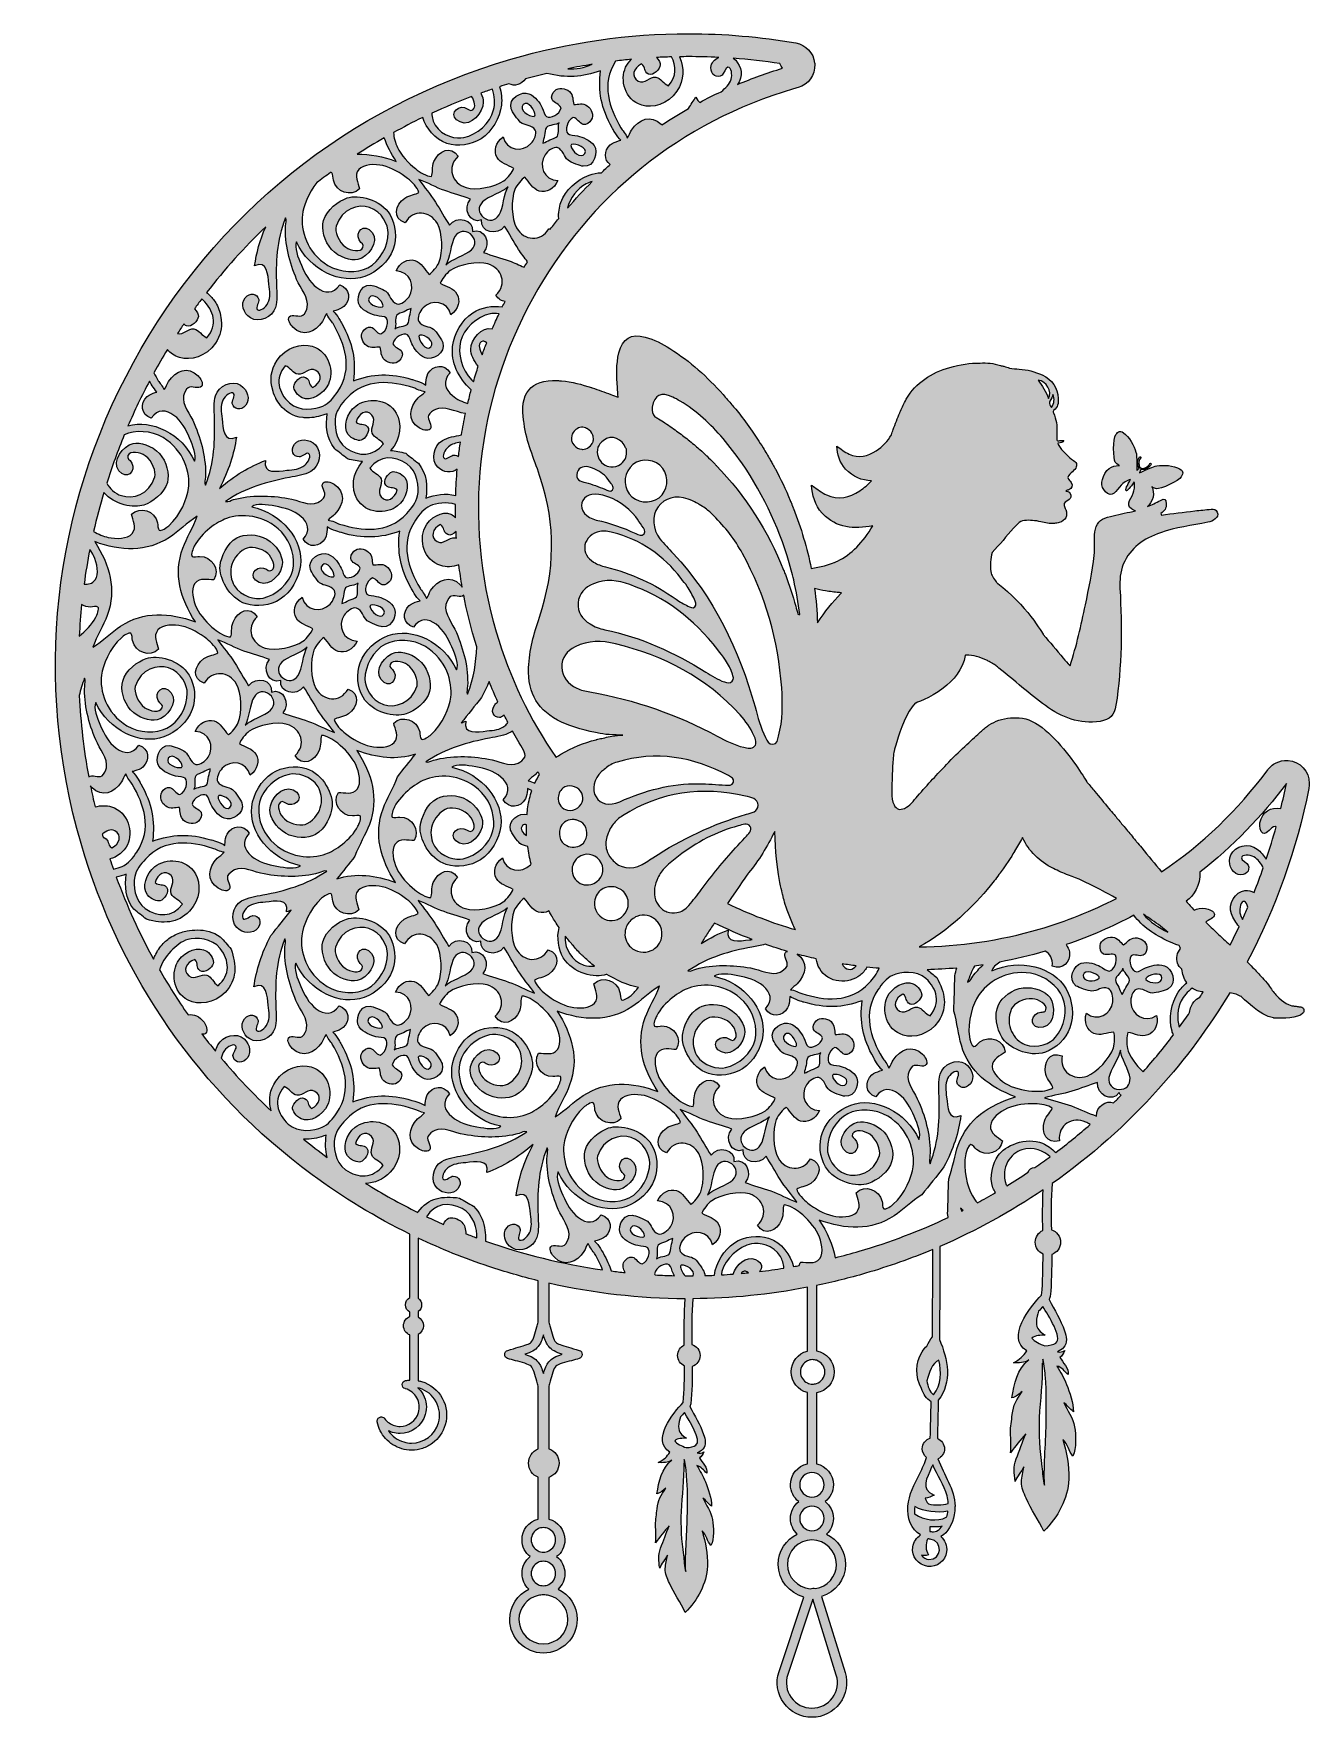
# Model space of a CAD drawing. Extents: x 120 to 867, y -993 to -7.
import ezdxf

# ---------------------------------------------------------------- set-up
doc = ezdxf.new("R2010")
doc.units = 0
doc.header["$MEASUREMENT"] = 0
doc.layers.add('Layer 1', color=7, linetype='Continuous', lineweight=0)

msp = doc.modelspace()

# ---------------------------------------------------------------- hatches: boundary and pattern name
at = {"layer": 'Layer 1', "true_color": 0x000000, "transparency": 33554687}
h = msp.add_hatch(color=18, dxfattribs=at)
h.dxf.hatch_style = 2
edge = h.paths.add_edge_path()
edge.add_spline(control_points=[(850.46, -460.8), (844.64, -459.93), (839.45, -462.26), (838.24, -469.06), (837.92, -470.89), (838.21, -474.69), (840.02, -475.27), (842.55, -476.08), (844.61, -471.31), (847.08, -471.36), (847.28, -471.36), (847.49, -471.4), (847.72, -471.45), (845.97, -477.85), (844.04, -484.2), (841.93, -490.49), (840.39, -488.22), (838.75, -486.11), (836.66, -484.52), (831.7, -480.73), (823.47, -482.59), (821.19, -487.91), (819.21, -492.56), (821.28, -498.21), (825.5, -499.37), (829.81, -500.55), (832.73, -497.25), (831.35, -493.91), (830.89, -492.8), (827.14, -490.98), (827.34, -489.68), (827.67, -487.48), (832.18, -487.83), (834.61, -489.16), (837.24, -490.59), (838.72, -492.83), (840.2, -495.52), (838.5, -500.35), (836.72, -505.14), (834.81, -509.88), (833.24, -509.04), (831.36, -508.61), (829.45, -508.79), (823.68, -509.34), (819.4, -516.61), (821.5, -522.48), (822.46, -525.19), (824.18, -527.59), (826.06, -529.94), (824.33, -533.6), (822.55, -537.22), (820.7, -540.82), (818.17, -538.39), (815.64, -535.98), (813.06, -533.63), (810.81, -531.58), (808.62, -529.49), (806.48, -527.34), (808.1, -525.8), (811.66, -525.08), (811.66, -522.87), (811.66, -520.96), (808.13, -519.53), (806.28, -519.28), (803.67, -518.92), (801.49, -519.33), (799.75, -520.29), (798.18, -518.59), (796.64, -516.86), (795.12, -515.12), (799.72, -511.72), (803.41, -505.53), (803, -498.11), (822.32, -483.01), (839.33, -465.47), (853.7, -446.07), (852.72, -451.01), (851.64, -455.91), (850.46, -460.8)], knot_values=[0, 0, 0, 0, 1, 1, 1, 2, 2, 2, 3, 3, 3, 4, 4, 4, 5, 5, 5, 6, 6, 6, 7, 7, 7, 8, 8, 8, 9, 9, 9, 10, 10, 10, 11, 11, 11, 12, 12, 12, 13, 13, 13, 14, 14, 14, 15, 15, 15, 16, 16, 16, 17, 17, 17, 18, 18, 18, 19, 19, 19, 20, 20, 20, 21, 21, 21, 22, 22, 22, 23, 23, 23, 24, 24, 24, 25, 25, 25, 26, 26, 26, 26], degree=3, periodic=0)
edge = h.paths.add_edge_path()
edge.add_spline(control_points=[(828.04, -525.7), (827.33, -524.57), (826.8, -523.35), (826.53, -521.95), (826.01, -519.23), (827.06, -514.83), (829.25, -515.18), (830.1, -515.32), (830.66, -517.13), (831.19, -518.59), (830.16, -520.96), (829.12, -523.34), (828.04, -525.7)], knot_values=[0, 0, 0, 0, 1, 1, 1, 2, 2, 2, 3, 3, 3, 4, 4, 4, 4], degree=3, periodic=0)
edge = h.paths.add_edge_path()
edge.add_spline(control_points=[(803.1, -571.22), (801.65, -571.98), (800.45, -572.89), (799.6, -573.89), (798.29, -575.44), (797.39, -577.78), (797.06, -580.26), (795.06, -583.16), (793.02, -586.04), (790.93, -588.89), (789.6, -583.71), (789.82, -577.97), (792.07, -573.43), (793.42, -570.71), (795.69, -568.1), (798.51, -565.94), (800.33, -567.23), (802.5, -567.99), (805.01, -568.22), (804.38, -569.22), (803.75, -570.22), (803.1, -571.22)], knot_values=[0, 0, 0, 0, 1, 1, 1, 2, 2, 2, 3, 3, 3, 4, 4, 4, 5, 5, 5, 6, 6, 6, 7, 7, 7, 7], degree=3, periodic=0)
edge = h.paths.add_edge_path()
edge.add_spline(control_points=[(744.09, -559.41), (744.07, -559.64), (744.07, -559.86), (744.06, -560.1), (741.75, -562.45), (734.19, -562.47), (734.74, -558.44), (735.28, -554.51), (742.91, -557.27), (744.09, -559.41)], knot_values=[0, 0, 0, 0, 1, 1, 1, 2, 2, 2, 3, 3, 3, 3], degree=3, periodic=0)
edge = h.paths.add_edge_path()
edge.add_spline(control_points=[(771.44, -560.93), (771.44, -560.7), (771.45, -560.48), (771.46, -560.24), (772.76, -558.18), (780.54, -555.89), (780.84, -559.85), (781.14, -563.9), (773.6, -563.42), (771.44, -560.93)], knot_values=[0, 0, 0, 0, 1, 1, 1, 2, 2, 2, 3, 3, 3, 3], degree=3, periodic=0)
edge = h.paths.add_edge_path()
edge.add_spline(control_points=[(769.79, -615.01), (765.61, -611.15), (761.7, -605.4), (760.62, -601.26), (759.88, -598.41), (760.24, -593.97), (760.9, -591.9), (764.92, -592.58), (768.61, -594.78), (772.51, -593.4), (776.51, -591.97), (778.94, -587.25), (777.65, -581.91), (770.94, -586.71), (762.97, -581.55), (762.58, -574.36), (762.44, -571.8), (763.57, -567.44), (765.78, -566.7), (769.46, -565.46), (772.14, -568.75), (775.31, -568.82), (777.45, -568.85), (783.19, -567.17), (784.52, -566.35), (790.26, -562.82), (786.56, -554.07), (782.42, -552.82), (778.19, -551.53), (774.07, -552.93), (771.19, -554.07), (769.25, -554.84), (767.28, -556.64), (765.87, -556.42), (763.3, -556.02), (760.78, -550.49), (762.73, -546.96), (764.9, -545.76), (767.61, -547.61), (769.82, -546.72), (771.6, -546), (772.16, -543.37), (772.03, -541.76), (771.75, -538.71), (768.35, -536.38), (765.11, -536.52), (761.93, -536.67), (760.47, -539.12), (758.36, -540.66), (756.34, -538.99), (755.03, -536.46), (751.87, -536.12), (748.64, -535.77), (745.09, -537.89), (744.64, -540.93), (744.4, -542.52), (744.81, -545.17), (746.54, -546.01), (748.7, -547.03), (751.51, -545.35), (753.6, -546.68), (755.34, -550.33), (752.48, -555.69), (749.9, -555.93), (748.47, -556.07), (746.61, -554.15), (744.72, -553.26), (741.91, -551.95), (737.9, -550.3), (733.59, -551.33), (729.39, -552.32), (725.16, -560.84), (730.67, -564.71), (731.95, -565.61), (737.58, -567.64), (739.71, -567.72), (742.89, -567.85), (745.76, -564.74), (749.35, -566.2), (751.51, -567.07), (752.38, -571.49), (752.09, -574.05), (751.26, -581.19), (742.98, -585.86), (736.58, -580.65), (734.97, -585.91), (737.1, -590.77), (741.02, -592.44), (744.82, -594.06), (748.64, -592.08), (752.69, -591.65), (753.23, -593.76), (753.31, -598.22), (752.4, -601), (750.53, -606.77), (742.81, -615.38), (737.05, -617.43), (729, -620.32), (720.71, -614.85), (722.34, -605.57), (714.95, -602.7), (711.15, -609.75), (712.88, -616.48), (713.76, -619.89), (716.58, -622.31), (716.98, -624.36), (714.56, -626.08), (710.13, -626.42), (706.63, -626.34), (701.74, -626.21), (695.24, -625.01), (690.76, -622.65), (686.52, -620.42), (681.49, -616.02), (681.49, -611.87), (681.49, -606.99), (686.24, -605.87), (689.06, -603.41), (688.57, -596.59), (679.84, -593.01), (674.17, -597.48), (673.22, -598.22), (671.61, -600.25), (670.66, -600.12), (669.27, -599.91), (668.29, -595.81), (668.09, -594.55), (666.63, -585.41), (670.36, -574.93), (673.4, -570.28), (678.32, -562.73), (689.68, -554.96), (703.94, -557.27), (712.3, -558.62), (719.97, -564.85), (722.7, -571.32), (725.83, -578.73), (723.66, -588.88), (718.56, -594.72), (715.69, -598.02), (707.89, -601.98), (700.62, -598.97), (694.39, -596.39), (688.44, -588.07), (692.81, -577.95), (693.98, -575.24), (699.9, -571.65), (705.08, -572.16), (708.61, -572.5), (713.97, -575.47), (712.89, -578.56), (712.18, -580.6), (710.86, -579.46), (708.26, -580.47), (703.53, -582.31), (703.65, -590.39), (711.21, -588.79), (718.28, -587.28), (718.72, -576.06), (715.17, -571.32), (712.61, -567.91), (706.19, -565.06), (699.57, -565.81), (693.33, -566.53), (687.17, -571.27), (685.11, -575.66), (682.24, -581.78), (684.4, -590.15), (687.04, -594.68), (690.46, -600.51), (702.52, -606.95), (712.58, -603.44), (718.83, -601.27), (724.61, -595.67), (726.95, -589.27), (729.63, -581.94), (728.47, -573.02), (724.69, -566.35), (717.41, -553.57), (697.56, -548.18), (681.14, -555.89), (681.72, -553.95), (683.59, -552.24), (685.98, -550.69), (694.83, -549.05), (703.67, -546.96), (712.49, -544.39), (715.39, -545.8), (717.04, -548.54), (716.64, -553.09), (722.6, -555.63), (727.49, -550.68), (726.7, -544.94), (726.48, -543.27), (725.63, -541.85), (724.81, -540.47), (738.62, -535.73), (751.81, -529.97), (764.33, -523.28), (769.6, -529.89), (776.13, -534.73), (785.19, -538.75), (785.43, -538.85), (788.22, -540.2), (791.01, -540.99), (791.29, -541.54), (791.54, -542.1), (791.75, -542.67), (790.88, -543.94), (790, -545.27), (789.68, -546.87), (789.04, -550.07), (790.22, -553.13), (792.47, -554.8), (792.6, -556.23), (792.9, -557.64), (793.44, -559.03), (793.98, -560.46), (794.65, -561.73), (795.43, -562.83), (793.47, -564.42), (791.76, -566.27), (790.4, -568.36), (786.22, -574.77), (784.51, -583.61), (786.74, -591.08), (786.97, -591.86), (787.26, -592.63), (787.58, -593.38), (781.95, -600.81), (776.01, -608.03), (769.79, -615.01)], knot_values=[0, 0, 0, 0, 1, 1, 1, 2, 2, 2, 3, 3, 3, 4, 4, 4, 5, 5, 5, 6, 6, 6, 7, 7, 7, 8, 8, 8, 9, 9, 9, 10, 10, 10, 11, 11, 11, 12, 12, 12, 13, 13, 13, 14, 14, 14, 15, 15, 15, 16, 16, 16, 17, 17, 17, 18, 18, 18, 19, 19, 19, 20, 20, 20, 21, 21, 21, 22, 22, 22, 23, 23, 23, 24, 24, 24, 25, 25, 25, 26, 26, 26, 27, 27, 27, 28, 28, 28, 29, 29, 29, 30, 30, 30, 31, 31, 31, 32, 32, 32, 33, 33, 33, 34, 34, 34, 35, 35, 35, 36, 36, 36, 37, 37, 37, 38, 38, 38, 39, 39, 39, 40, 40, 40, 41, 41, 41, 42, 42, 42, 43, 43, 43, 44, 44, 44, 45, 45, 45, 46, 46, 46, 47, 47, 47, 48, 48, 48, 49, 49, 49, 50, 50, 50, 51, 51, 51, 52, 52, 52, 53, 53, 53, 54, 54, 54, 55, 55, 55, 56, 56, 56, 57, 57, 57, 58, 58, 58, 59, 59, 59, 60, 60, 60, 61, 61, 61, 62, 62, 62, 63, 63, 63, 64, 64, 64, 65, 65, 65, 66, 66, 66, 67, 67, 67, 68, 68, 68, 69, 69, 69, 70, 70, 70, 71, 71, 71, 72, 72, 72, 73, 73, 73, 74, 74, 74, 75, 75, 75, 76, 76, 76, 77, 77, 77, 77], degree=3, periodic=0)
edge = h.paths.add_edge_path()
edge.add_spline(control_points=[(753.62, -561.07), (753.79, -558.93), (757.62, -556.37), (757.94, -554.34), (758.13, -556.38), (761.8, -559.17), (761.83, -561.33), (761.86, -562.47), (760.34, -564.29), (759.65, -565.6), (758.87, -567.06), (758.41, -568.38), (757.47, -569.63), (756.62, -568.32), (756.23, -566.98), (755.54, -565.47), (754.93, -564.13), (753.53, -562.21), (753.62, -561.07)], knot_values=[0, 0, 0, 0, 1, 1, 1, 2, 2, 2, 3, 3, 3, 4, 4, 4, 5, 5, 5, 6, 6, 6, 6], degree=3, periodic=0)
edge = h.paths.add_edge_path()
edge.add_spline(control_points=[(755.78, -625.31), (755.78, -625.31), (755.77, -625.31), (755.77, -625.31), (751.67, -625.01), (749.25, -622.43), (749.82, -618.28), (750.45, -613.75), (755.96, -606.63), (756.48, -602.27), (756.72, -606.64), (761.79, -614.1), (762.14, -618.67), (762.46, -622.83), (759.89, -625.27), (755.78, -625.31)], knot_values=[0, 0, 0, 0, 1, 1, 1, 2, 2, 2, 3, 3, 3, 4, 4, 4, 5, 5, 5, 5], degree=3, periodic=0)
edge = h.paths.add_edge_path()
edge.add_spline(control_points=[(752.51, -633.11), (748.26, -631.4), (742.32, -635.26), (742.51, -640.9), (737.59, -639.12), (732.85, -636.92), (727.84, -634.97), (722.82, -633.03), (717.38, -632.01), (712, -630.15), (717.49, -628.62), (722.98, -627.94), (728.11, -626.29), (733.23, -624.67), (738.09, -622.76), (743.11, -621.28), (742.42, -628.43), (751.82, -633.3), (755.71, -627.14), (756.06, -627.77), (756.48, -628.3), (756.93, -628.73), (755.47, -630.2), (754, -631.66), (752.51, -633.11)], knot_values=[0, 0, 0, 0, 1, 1, 1, 2, 2, 2, 3, 3, 3, 4, 4, 4, 5, 5, 5, 6, 6, 6, 7, 7, 7, 8, 8, 8, 8], degree=3, periodic=0)
edge = h.paths.add_edge_path()
edge.add_spline(control_points=[(718.66, -662.23), (716.41, -659.9), (713.76, -658.01), (710.96, -656.84), (701.12, -652.72), (688.7, -658.42), (684.93, -664.03), (682.02, -668.4), (679.35, -676.61), (681.85, -682.91), (682.21, -683.82), (682.75, -684.77), (683.43, -685.7), (679.92, -687.76), (676.36, -689.75), (672.76, -691.68), (671.6, -690.33), (670.61, -688.94), (669.82, -687.56), (667.08, -682.73), (663.99, -672.05), (666.01, -663), (666.28, -661.77), (667.5, -657.73), (668.91, -657.62), (669.86, -657.54), (671.35, -659.66), (672.25, -660.45), (677.62, -665.26), (686.56, -662.22), (687.47, -655.44), (684.81, -652.83), (680.15, -651.41), (680.43, -646.54), (680.69, -642.39), (685.97, -638.31), (690.34, -636.34), (694.96, -634.26), (701.52, -633.46), (706.41, -633.64), (709.91, -633.76), (714.31, -634.37), (716.61, -636.23), (716.09, -638.26), (713.12, -640.49), (712.04, -643.86), (709.91, -650.46), (713.28, -657.73), (720.82, -655.32), (719.76, -645.95), (728.37, -640.99), (736.23, -644.36), (737.06, -644.71), (737.92, -645.22), (738.79, -645.83), (732.31, -651.52), (725.59, -657), (718.66, -662.23)], knot_values=[0, 0, 0, 0, 1, 1, 1, 2, 2, 2, 3, 3, 3, 4, 4, 4, 5, 5, 5, 6, 6, 6, 7, 7, 7, 8, 8, 8, 9, 9, 9, 10, 10, 10, 11, 11, 11, 12, 12, 12, 13, 13, 13, 14, 14, 14, 15, 15, 15, 16, 16, 16, 17, 17, 17, 18, 18, 18, 19, 19, 19, 19], degree=3, periodic=0)
edge = h.paths.add_edge_path()
edge.add_spline(control_points=[(702.48, -673.77), (698.39, -676.51), (694.24, -679.19), (690.01, -681.78), (689.87, -681.55), (689.75, -681.31), (689.66, -681.09), (685.92, -670.71), (692.36, -662.78), (698.74, -660.58), (705.35, -658.31), (712.05, -661.55), (715.33, -664.73), (712.41, -666.89), (709.45, -668.99), (706.46, -671.06), (704.21, -671.06), (702.91, -672.25), (702.48, -673.77)], knot_values=[0, 0, 0, 0, 1, 1, 1, 2, 2, 2, 3, 3, 3, 4, 4, 4, 5, 5, 5, 6, 6, 6, 6], degree=3, periodic=0)
edge = h.paths.add_edge_path()
edge.add_spline(control_points=[(663.46, -696.51), (663.3, -695.97), (663.12, -695.44), (662.97, -694.89), (663.57, -695.17), (664, -695.59), (664.36, -696.05), (664.05, -696.21), (663.76, -696.36), (663.46, -696.51)], knot_values=[0, 0, 0, 0, 1, 1, 1, 2, 2, 2, 3, 3, 3, 3], degree=3, periodic=0)
edge = h.paths.add_edge_path()
edge.add_spline(control_points=[(655.96, -677.55), (655.75, -684.47), (655.55, -691.39), (655.34, -698.32), (655.44, -698.98), (655.57, -699.62), (655.68, -700.28), (639.07, -708.09), (621.65, -714.73), (603.48, -720.04), (598.8, -721.4), (594.12, -722.66), (589.45, -723.82), (588.13, -716.26), (584.82, -708.92), (580.21, -701.83), (595.4, -707.41), (610.44, -708.16), (623.95, -699.33), (629.35, -695.79), (634.15, -690.81), (640.26, -686.93), (644.57, -681.51), (648.89, -676.09), (653.2, -670.68), (658.65, -660.42), (661.8, -650.43), (663.14, -640.64), (655.51, -644.15), (655.43, -635.28), (654.77, -629.88), (654.26, -625.75), (653.66, -622.34), (655.32, -618.94), (656.53, -616.45), (660, -613.55), (661.55, -615.15), (662.47, -616.09), (660.47, -619.75), (660.74, -620.93), (661.55, -624.44), (665.84, -625.43), (668.66, -621.98), (671.43, -618.59), (669.84, -612.79), (665.54, -610.15), (660.6, -607.13), (652.81, -610.38), (650.96, -616.34), (649.72, -620.37), (650.17, -624.83), (650.32, -629.26), (650.73, -642.37), (650.39, -655.22), (645.04, -668.84), (644.2, -667.24), (644.91, -665.59), (644.99, -664.13), (645.6, -653.59), (642.56, -642.43), (638.52, -632.7), (636.33, -627.45), (631.13, -621.68), (632.28, -616.34), (632.56, -615.09), (633.68, -612.53), (634.84, -611.67), (636.83, -610.19), (641.27, -612.89), (642.86, -610.76), (644.01, -609.24), (642.04, -605.98), (640.71, -604.67), (634.71, -598.78), (627.73, -601.71), (623.39, -608.09), (622.53, -609.36), (622.06, -611.47), (620.88, -612.77), (620.36, -610.71), (617.86, -607.9), (617.2, -606.77), (610.29, -594.94), (605.19, -580.66), (614.48, -566.97), (616.8, -563.54), (619.48, -560.2), (623.11, -558.54), (627.64, -556.47), (636.96, -555.25), (642.67, -560.41), (649.33, -566.44), (651.28, -574.74), (645.12, -582.14), (642.05, -581.03), (640.66, -577.63), (637.64, -577.13), (634.09, -576.55), (631.18, -581.57), (627.24, -579.37), (622.93, -576.97), (624.42, -571.87), (629.13, -569.4), (632, -571.42), (630.23, -573.74), (633.34, -575.31), (636.2, -576.75), (640.07, -572.15), (640.19, -569.92), (640.29, -568.24), (638.13, -564.69), (635.2, -563.39), (630.22, -561.18), (622.71, -565.36), (619.94, -571.32), (616.57, -578.56), (619.17, -590.39), (629.37, -593.5), (635.54, -595.39), (644.8, -593.11), (649.92, -585.33), (655.57, -576.72), (653.79, -568.66), (648.98, -559.7), (647.07, -558.18), (645.17, -556.66), (643.27, -555.15), (649.06, -555.02), (654.86, -554.7), (660.68, -554.18), (660.29, -555.64), (659.93, -557.13), (659.59, -558.66), (659.38, -565.58), (659.17, -572.51), (658.95, -579.43), (661.11, -586.34), (661.55, -593.24), (663.38, -599.44), (667.96, -614.91), (679.92, -624.05), (695.12, -629.64), (679.61, -634.28), (667.11, -642.68), (661.6, -657.85), (659.39, -663.91), (658.53, -670.78), (655.96, -677.55)], knot_values=[0, 0, 0, 0, 1, 1, 1, 2, 2, 2, 3, 3, 3, 4, 4, 4, 5, 5, 5, 6, 6, 6, 7, 7, 7, 8, 8, 8, 9, 9, 9, 10, 10, 10, 11, 11, 11, 12, 12, 12, 13, 13, 13, 14, 14, 14, 15, 15, 15, 16, 16, 16, 17, 17, 17, 18, 18, 18, 19, 19, 19, 20, 20, 20, 21, 21, 21, 22, 22, 22, 23, 23, 23, 24, 24, 24, 25, 25, 25, 26, 26, 26, 27, 27, 27, 28, 28, 28, 29, 29, 29, 30, 30, 30, 31, 31, 31, 32, 32, 32, 33, 33, 33, 34, 34, 34, 35, 35, 35, 36, 36, 36, 37, 37, 37, 38, 38, 38, 39, 39, 39, 40, 40, 40, 41, 41, 41, 42, 42, 42, 43, 43, 43, 44, 44, 44, 45, 45, 45, 46, 46, 46, 47, 47, 47, 48, 48, 48, 49, 49, 49, 49], degree=3, periodic=0)
edge = h.paths.add_edge_path()
edge.add_spline(control_points=[(580.47, -724.23), (577.54, -728.13), (573.07, -726.19), (569.34, -726.45), (568.94, -727.07), (568.65, -727.73), (568.44, -728.39), (567.34, -728.59), (566.25, -728.8), (565.15, -729), (563.43, -722.48), (558.23, -714.77), (550.52, -712.33), (544.22, -710.33), (536.24, -711.36), (530.53, -715.08), (524.2, -719.21), (519.87, -726.72), (518.73, -734.1), (516.88, -734.18), (515.02, -734.25), (513.17, -734.3), (513.15, -733.72), (513.04, -733.12), (512.84, -732.51), (512.35, -731.03), (509.07, -726.03), (507.41, -724.67), (504.95, -722.67), (500.78, -723.46), (498.77, -720.13), (497.56, -718.14), (499.52, -714.08), (501.29, -712.21), (506.23, -706.98), (515.66, -708.2), (517.66, -716.21), (522.1, -712.96), (523.29, -707.79), (521.17, -704.12), (519.09, -700.54), (514.86, -699.83), (511.35, -697.75), (512.19, -695.74), (514.78, -692.12), (517.19, -690.43), (522.14, -686.94), (533.48, -684.67), (539.32, -686.47), (547.5, -688.99), (550.86, -698.34), (543.99, -704.79), (548.18, -711.51), (555.45, -708.14), (558.1, -701.73), (559.45, -698.47), (558.64, -694.84), (559.55, -692.96), (562.51, -693.04), (566.26, -695.41), (569, -697.57), (572.86, -700.61), (577.33, -705.46), (579.51, -710.04), (581.58, -714.37), (582.95, -720.9), (580.47, -724.23)], knot_values=[0, 0, 0, 0, 1, 1, 1, 2, 2, 2, 3, 3, 3, 4, 4, 4, 5, 5, 5, 6, 6, 6, 7, 7, 7, 8, 8, 8, 9, 9, 9, 10, 10, 10, 11, 11, 11, 12, 12, 12, 13, 13, 13, 14, 14, 14, 15, 15, 15, 16, 16, 16, 17, 17, 17, 18, 18, 18, 19, 19, 19, 20, 20, 20, 21, 21, 21, 22, 22, 22, 22], degree=3, periodic=0)
edge = h.paths.add_edge_path()
edge.add_spline(control_points=[(545.21, -731.94), (547.03, -730.05), (547.12, -726.86), (542.85, -724.9), (537.36, -722.35), (531.51, -728.05), (529.75, -733.44), (527.44, -733.61), (525.14, -733.77), (522.83, -733.9), (522.92, -733.25), (523.03, -732.61), (523.18, -731.99), (525.12, -724.18), (532.94, -717.36), (540.52, -715.73), (544.8, -714.83), (553.41, -716.33), (557.43, -723.08), (558.58, -725), (559.31, -727.4), (559.44, -729.96), (554.69, -730.73), (549.96, -731.37), (545.21, -731.94)], knot_values=[0, 0, 0, 0, 1, 1, 1, 2, 2, 2, 3, 3, 3, 4, 4, 4, 5, 5, 5, 6, 6, 6, 7, 7, 7, 8, 8, 8, 8], degree=3, periodic=0)
edge = h.paths.add_edge_path()
edge.add_spline(control_points=[(534.53, -733.06), (534.73, -732.67), (534.99, -732.33), (535.37, -732.07), (536.75, -731.15), (537.29, -731.91), (538.65, -732.66), (537.28, -732.8), (535.91, -732.94), (534.53, -733.06)], knot_values=[0, 0, 0, 0, 1, 1, 1, 2, 2, 2, 3, 3, 3, 3], degree=3, periodic=0)
edge = h.paths.add_edge_path()
edge.add_spline(control_points=[(506.32, -734.42), (505.29, -734.43), (504.26, -734.45), (503.23, -734.45), (502.73, -734.45), (502.23, -734.44), (501.73, -734.44), (500.05, -732.8), (498.74, -730.07), (498.92, -728.72), (499.08, -728.54), (499.22, -728.37), (499.36, -728.19), (502.38, -727.71), (507.79, -731.55), (506.32, -734.42)], knot_values=[0, 0, 0, 0, 1, 1, 1, 2, 2, 2, 3, 3, 3, 4, 4, 4, 5, 5, 5, 5], degree=3, periodic=0)
edge = h.paths.add_edge_path()
edge.add_spline(control_points=[(507.91, -833.61), (506.78, -834.43), (504.58, -834.96), (502.22, -835.07), (499.67, -834.13), (496.61, -832.78), (495.5, -831.02), (497.11, -829.39), (500.17, -829.65), (502.34, -829.52), (499.61, -827.68), (497.71, -826.37), (497.81, -822.63), (497.86, -820.55), (498.26, -818.75), (498.96, -817.1), (499.71, -816.18), (500.45, -815.33), (501.16, -814.55), (503.97, -819.21), (511.57, -830.93), (507.91, -833.61)], knot_values=[0, 0, 0, 0, 1, 1, 1, 2, 2, 2, 3, 3, 3, 4, 4, 4, 5, 5, 5, 6, 6, 6, 7, 7, 7, 7], degree=3, periodic=0)
edge = h.paths.add_edge_path()
edge.add_spline(control_points=[(502.92, -873.3), (502.91, -884.72), (501.5, -896.28), (502.01, -907.66), (501.02, -904.76), (501.06, -901.08), (500.64, -897.97), (499.45, -889.49), (498.91, -881.03), (499.3, -872.47), (499.72, -863.07), (501.06, -853.62), (500.86, -844.16), (500.86, -844.16), (501.08, -844.39), (501.08, -844.39), (501.08, -844.39), (501.08, -842.08), (501.08, -842.08), (502.14, -845.07), (502.21, -848.49), (502.5, -851.63), (503.14, -858.8), (502.93, -866.08), (502.92, -873.3)], knot_values=[0, 0, 0, 0, 1, 1, 1, 2, 2, 2, 3, 3, 3, 4, 4, 4, 5, 5, 5, 6, 6, 6, 7, 7, 7, 8, 8, 8, 8], degree=3, periodic=0)
edge = h.paths.add_edge_path()
edge.add_spline(control_points=[(477.93, -711.11), (477.79, -711.29), (477.65, -711.47), (477.51, -711.64), (475.24, -712.54), (467.62, -709.7), (469.76, -706.36), (471.95, -702.92), (477.7, -707.83), (477.93, -711.11)], knot_values=[0, 0, 0, 0, 1, 1, 1, 2, 2, 2, 3, 3, 3, 3], degree=3, periodic=0)
edge = h.paths.add_edge_path()
edge.add_spline(control_points=[(485.53, -690.6), (493.78, -690.77), (497.07, -699.69), (493.08, -705.67), (491.65, -707.8), (488.13, -710.62), (485.92, -709.89), (482.23, -708.67), (482.06, -704.44), (479.56, -702.49), (477.88, -701.17), (472.27, -699.07), (470.71, -698.94), (464, -698.32), (461.72, -707.55), (464.28, -711.03), (466.9, -714.6), (471.03, -715.94), (474.02, -716.75), (476.04, -717.3), (478.7, -717.04), (479.7, -718.07), (481.52, -719.92), (480.23, -725.86), (476.54, -727.51), (474.07, -727.17), (473.03, -724.07), (470.72, -723.46), (468.85, -722.97), (466.83, -724.74), (465.98, -726.11), (464.82, -728), (465.2, -730.57), (466.52, -732.53), (463.81, -732.25), (461.11, -731.94), (458.4, -731.59), (457.25, -728.25), (455.71, -724.88), (453.74, -721.38), (453.56, -721.08), (451.11, -716.35), (448.65, -714.14), (449.16, -714.04), (449.67, -713.92), (450.13, -713.77), (451.78, -713.21), (453.53, -712.67), (454.9, -711.44), (459.2, -707.57), (458.69, -700.64), (452.49, -698.72), (448.6, -704.24), (443.82, -703.84), (439.19, -700.38), (434.69, -697.02), (432.21, -692.22), (430.07, -687.27), (427.95, -682.32), (425.78, -676.91), (427.24, -673.63), (434.77, -690.13), (453.39, -698.86), (467.21, -693.8), (474.4, -691.18), (481.07, -685.12), (483.75, -677.8), (486.12, -671.41), (485.32, -663.39), (481.97, -657.7), (476.57, -648.5), (463.2, -645.62), (456.81, -647.86), (451.88, -649.61), (444.82, -654.58), (443.05, -661.12), (441.78, -665.79), (443.41, -673.4), (447.71, -677.98), (452.27, -682.83), (459.01, -684.81), (463.17, -683.87), (468.94, -682.55), (475.87, -673.71), (471.44, -667.98), (466.72, -661.87), (461.39, -667.95), (463.81, -672.42), (465.15, -674.88), (466.89, -674.85), (466.1, -676.88), (464.93, -679.92), (458.92, -678.72), (456.02, -676.71), (451.73, -673.74), (449.54, -667.17), (450.39, -664.35), (453.61, -653.8), (463.53, -651.31), (469.95, -653.37), (477.44, -655.78), (480.82, -663.84), (480.89, -668.22), (480.99, -675.96), (476.09, -685.11), (468.91, -688.74), (462.65, -691.91), (452.76, -691.7), (445.52, -687.32), (433.14, -679.85), (429.51, -666.58), (430.63, -657.65), (431.33, -652.13), (435.26, -641.73), (442.28, -635.7), (443.25, -634.87), (446.64, -632.37), (447.84, -633.12), (448.65, -633.63), (448.57, -636.22), (448.82, -637.4), (450.24, -644.47), (459.22, -647.39), (464.01, -642.51), (463.44, -638.81), (460.55, -634.89), (463.71, -631.16), (466.39, -627.99), (473.07, -627.89), (477.75, -628.93), (482.69, -630.03), (488.41, -633.32), (492.24, -636.39), (494.96, -638.59), (498.11, -641.71), (498.85, -644.58), (497.22, -645.9), (493.5, -645.9), (490.62, -647.95), (484.96, -651.96), (483.29, -659.8), (490.78, -662.38), (495.55, -654.26), (505.41, -655.44), (509.69, -662.85), (512.74, -668.15), (513.05, -679.7), (510.76, -685.31), (509.65, -688.03), (506.7, -691.36), (504.93, -692.63), (502.12, -689.67), (500.48, -685.7), (496.53, -684.49), (492.47, -683.23), (487.7, -685.54), (485.53, -690.6)], knot_values=[0, 0, 0, 0, 1, 1, 1, 2, 2, 2, 3, 3, 3, 4, 4, 4, 5, 5, 5, 6, 6, 6, 7, 7, 7, 8, 8, 8, 9, 9, 9, 10, 10, 10, 11, 11, 11, 12, 12, 12, 13, 13, 13, 14, 14, 14, 15, 15, 15, 16, 16, 16, 17, 17, 17, 18, 18, 18, 19, 19, 19, 20, 20, 20, 21, 21, 21, 22, 22, 22, 23, 23, 23, 24, 24, 24, 25, 25, 25, 26, 26, 26, 27, 27, 27, 28, 28, 28, 29, 29, 29, 30, 30, 30, 31, 31, 31, 32, 32, 32, 33, 33, 33, 34, 34, 34, 35, 35, 35, 36, 36, 36, 37, 37, 37, 38, 38, 38, 39, 39, 39, 40, 40, 40, 41, 41, 41, 42, 42, 42, 43, 43, 43, 44, 44, 44, 45, 45, 45, 46, 46, 46, 47, 47, 47, 48, 48, 48, 49, 49, 49, 50, 50, 50, 51, 51, 51, 52, 52, 52, 52], degree=3, periodic=0)
edge = h.paths.add_edge_path()
edge.add_spline(control_points=[(485.86, -716.56), (486.53, -715.62), (488.84, -715.07), (490.17, -714.45), (491.67, -713.74), (492.84, -712.97), (494.34, -712.51), (494.23, -714.08), (493.74, -715.39), (493.38, -717), (493.07, -718.45), (493.05, -720.81), (492.28, -721.68), (490.87, -723.28), (486.27, -723.05), (484.81, -724.47), (485.86, -722.72), (484.61, -718.29), (485.86, -716.56)], knot_values=[0, 0, 0, 0, 1, 1, 1, 2, 2, 2, 3, 3, 3, 4, 4, 4, 5, 5, 5, 6, 6, 6, 6], degree=3, periodic=0)
edge = h.paths.add_edge_path()
edge.add_spline(control_points=[(484.07, -733.92), (483.92, -733.7), (483.78, -733.46), (483.68, -733.2), (484.47, -729.25), (489.97, -726.66), (492.19, -728.02), (493.41, -728.77), (493.75, -731.42), (494.73, -733.26), (494.93, -733.61), (495.12, -733.97), (495.34, -734.36), (491.58, -734.27), (487.82, -734.12), (484.07, -733.92)], knot_values=[0, 0, 0, 0, 1, 1, 1, 2, 2, 2, 3, 3, 3, 4, 4, 4, 5, 5, 5, 5], degree=3, periodic=0)
edge = h.paths.add_edge_path()
edge.add_spline(control_points=[(384.71, -714.07), (384.75, -713.43), (384.78, -712.81), (384.78, -712.22), (384.72, -710.17), (384.55, -708.13), (384.19, -706.15), (384.18, -706.11), (384.18, -706.09), (384.18, -706.09), (384.18, -706.09), (384.17, -706.08), (384.17, -706.08), (383.34, -701.63), (381.52, -697.42), (377.67, -693.73), (374.96, -692.11), (372.26, -690.49), (369.54, -688.87), (359.46, -687.51), (351.29, -688.68), (345.21, -697), (345.14, -697.09), (345.08, -697.19), (345.01, -697.29), (334.57, -692.12), (324.4, -686.44), (314.51, -680.29), (319.79, -680.16), (324.57, -678.35), (328.92, -673.82), (335.43, -667.01), (335.59, -657.38), (332.34, -651.72), (326.97, -642.38), (314.73, -642.49), (308.36, -647.44), (303.11, -651.51), (300.68, -659.85), (303.98, -664.25), (305.92, -666.85), (309.91, -668.18), (311.54, -667.71), (313.71, -667.07), (317.36, -662.23), (315.31, -659.75), (313.06, -657.03), (311.17, -659.29), (308.53, -656.92), (309.91, -651.72), (314.59, -649.1), (317.93, -652.81), (320.98, -656.2), (316.69, -660.21), (318.07, -663.56), (319.24, -666.43), (322.91, -667.04), (324.7, -669.81), (318.78, -677.55), (310.18, -677.49), (302.73, -672.29), (296.35, -667.82), (295.46, -658.37), (296.48, -653.45), (297.3, -649.49), (299.99, -646.1), (302.84, -643.04), (314.23, -630.8), (329.45, -632.61), (342.66, -636.75), (343.84, -637.11), (346.81, -638.74), (348.95, -638.99), (347.95, -640.44), (345.98, -641.36), (344.93, -642.47), (339.67, -648.13), (338.37, -655.59), (345.46, -660.13), (347.03, -661.12), (350.65, -662.32), (351.88, -660.86), (353.6, -658.83), (349.98, -655.11), (350.97, -652.84), (351.56, -651.51), (353.79, -649.86), (354.96, -649.31), (359.91, -646.99), (366.69, -650.78), (372.29, -651.73), (382.69, -653.52), (394.24, -653.99), (404.38, -651.03), (405.79, -650.63), (407.24, -649.57), (408.98, -650.03), (396.9, -658.28), (384.44, -661.48), (371.56, -664), (367.22, -664.85), (362.78, -665.4), (359.13, -667.52), (353.73, -670.65), (352.29, -678.96), (356.34, -683.1), (359.87, -686.72), (365.88, -686.96), (368.57, -683.51), (371.31, -679.99), (369.38, -676.02), (365.77, -676.03), (364.58, -676.03), (361.45, -678.79), (360.32, -678.1), (358.43, -676.95), (360.47, -672.92), (362.62, -671.18), (365.57, -668.8), (369.04, -668.63), (373.19, -668.21), (378.59, -667.65), (387.24, -665.74), (385.53, -673.95), (394.77, -670.47), (403.82, -665.17), (412.59, -657.58), (407.14, -667.83), (404, -677.83), (402.66, -687.62), (410.29, -684.1), (410.36, -692.97), (411.03, -698.37), (411.54, -702.5), (412.13, -705.92), (410.47, -709.32), (409.26, -711.81), (405.79, -714.7), (404.24, -713.11), (403.33, -712.15), (405.31, -708.5), (405.05, -707.33), (404.25, -703.81), (399.95, -702.83), (397.13, -706.27), (394.36, -709.66), (395.96, -715.47), (400.26, -718.1), (405.2, -721.12), (412.99, -717.87), (414.83, -711.91), (416.07, -707.88), (415.63, -703.42), (415.49, -699), (415.07, -685.88), (415.41, -673.04), (420.76, -659.41), (421.59, -661.01), (420.89, -662.66), (420.8, -664.12), (420.19, -674.66), (423.23, -685.82), (427.28, -695.56), (429.46, -700.8), (434.67, -706.56), (433.51, -711.91), (433.24, -713.17), (432.13, -715.72), (430.95, -716.58), (428.96, -718.05), (424.53, -715.37), (422.93, -717.49), (421.79, -719.01), (423.75, -722.28), (425.08, -723.58), (431.08, -729.48), (438.08, -726.55), (442.4, -720.17), (443.27, -718.89), (443.74, -716.78), (444.92, -715.48), (445.47, -717.54), (447.93, -720.31), (448.59, -721.43), (450.35, -724.44), (451.99, -727.63), (453.31, -730.91), (429.82, -727.57), (406.85, -721.89), (384.71, -714.07)], knot_values=[0, 0, 0, 0, 1, 1, 1, 2, 2, 2, 3, 3, 3, 4, 4, 4, 5, 5, 5, 6, 6, 6, 7, 7, 7, 8, 8, 8, 9, 9, 9, 10, 10, 10, 11, 11, 11, 12, 12, 12, 13, 13, 13, 14, 14, 14, 15, 15, 15, 16, 16, 16, 17, 17, 17, 18, 18, 18, 19, 19, 19, 20, 20, 20, 21, 21, 21, 22, 22, 22, 23, 23, 23, 24, 24, 24, 25, 25, 25, 26, 26, 26, 27, 27, 27, 28, 28, 28, 29, 29, 29, 30, 30, 30, 31, 31, 31, 32, 32, 32, 33, 33, 33, 34, 34, 34, 35, 35, 35, 36, 36, 36, 37, 37, 37, 38, 38, 38, 39, 39, 39, 40, 40, 40, 41, 41, 41, 42, 42, 42, 43, 43, 43, 44, 44, 44, 45, 45, 45, 46, 46, 46, 47, 47, 47, 48, 48, 48, 49, 49, 49, 50, 50, 50, 51, 51, 51, 52, 52, 52, 53, 53, 53, 54, 54, 54, 55, 55, 55, 56, 56, 56, 57, 57, 57, 58, 58, 58, 59, 59, 59, 60, 60, 60, 61, 61, 61, 62, 62, 62, 63, 63, 63, 63], degree=3, periodic=0)
edge = h.paths.add_edge_path()
edge.add_spline(control_points=[(379.73, -712.26), (377.54, -711.45), (375.35, -710.61), (373.17, -709.76), (373.23, -707.13), (372.53, -704.7), (370.93, -703.07), (368.69, -700.77), (364.6, -700), (363.06, -700.69), (362.04, -701.13), (360.81, -702.65), (360.11, -704.32), (356.79, -702.87), (353.49, -701.36), (350.22, -699.81), (355.04, -691.95), (363.29, -691), (371.1, -695.02), (377.76, -698.46), (379.95, -707.21), (379.73, -712.26)], knot_values=[0, 0, 0, 0, 1, 1, 1, 2, 2, 2, 3, 3, 3, 4, 4, 4, 5, 5, 5, 6, 6, 6, 7, 7, 7, 7], degree=3, periodic=0)
edge = h.paths.add_edge_path()
edge.add_spline(control_points=[(289, -647.47), (284.42, -649.57), (274.99, -650.81), (269.22, -645.58), (262.49, -639.49), (260.51, -631.11), (266.74, -623.62), (269.84, -624.75), (271.25, -628.18), (274.32, -628.69), (277.89, -629.28), (280.84, -624.21), (284.82, -626.42), (289.18, -628.85), (287.68, -634.01), (282.9, -636.5), (280.01, -634.46), (281.79, -632.11), (278.65, -630.53), (275.76, -629.08), (271.86, -633.71), (271.73, -635.98), (271.63, -637.67), (273.81, -641.26), (276.78, -642.57), (281.81, -644.81), (289.39, -640.59), (292.2, -634.56), (295.6, -627.24), (292.97, -615.28), (282.67, -612.13), (276.43, -610.23), (267.07, -612.53), (261.9, -620.4), (258.4, -625.73), (257.72, -630.85), (258.84, -636.1), (258.84, -636.1), (258.85, -636.2), (258.89, -636.37), (258.9, -636.41), (258.91, -636.44), (258.91, -636.49), (258.93, -636.55), (258.94, -636.62), (258.96, -636.69), (258.97, -636.74), (258.99, -636.8), (259, -636.86), (259.05, -637.1), (259.12, -637.34), (259.19, -637.58), (259.19, -637.62), (259.21, -637.65), (259.22, -637.68), (259.24, -637.75), (259.26, -637.82), (259.28, -637.89), (248.94, -628.21), (239.14, -617.89), (229.96, -606.96), (230.27, -605.38), (230.82, -603.91), (231.82, -602.53), (233.45, -600.28), (237.36, -598.03), (238.61, -599.86), (239.35, -600.95), (236.76, -604.22), (236.82, -605.41), (237.02, -609.02), (241.07, -610.73), (244.44, -607.81), (247.76, -604.94), (247.18, -598.96), (243.4, -595.62), (239.04, -591.8), (230.82, -593.67), (227.97, -599.23), (227.38, -600.39), (226.95, -601.63), (226.61, -602.9), (223.9, -599.59), (221.26, -596.23), (218.68, -592.81), (219.55, -592.96), (220.35, -592.91), (220.96, -592.34), (222.33, -591.03), (220.96, -587.48), (219.88, -585.96), (217.25, -582.3), (213.9, -581.08), (210.54, -581.6), (204.6, -573.09), (199.02, -564.28), (193.8, -555.18), (195.06, -551.38), (197.2, -547.72), (200.5, -544.31), (203.38, -541.34), (206.59, -538.5), (210.45, -537.49), (215.26, -536.22), (224.65, -536.62), (229.39, -542.69), (234.93, -549.77), (235.42, -558.28), (228.08, -564.52), (225.25, -562.9), (224.47, -559.31), (221.57, -558.3), (218.19, -557.12), (214.45, -561.56), (210.95, -558.72), (207.11, -555.61), (209.45, -550.84), (214.51, -549.22), (217, -551.71), (214.86, -553.69), (217.65, -555.76), (220.22, -557.67), (224.81, -553.81), (225.32, -551.64), (225.71, -549.99), (224.19, -546.12), (221.52, -544.34), (217, -541.31), (208.89, -544.14), (205.13, -549.54), (200.58, -556.09), (201.1, -568.2), (210.61, -573.01), (216.38, -575.93), (225.88, -575.28), (232.26, -568.48), (239.31, -560.97), (238.93, -552.72), (235.73, -543.07), (233.64, -540.7), (231.53, -538.35), (229.44, -535.98), (225.1, -532.89), (220.63, -531.88), (216.1, -531.89), (216.1, -531.89), (216.07, -531.89), (216.03, -531.88), (214.01, -531.9), (211.99, -532.11), (209.96, -532.43), (207.86, -532.84), (205.4, -533.56), (202.91, -534.77), (201.69, -535.37), (200.45, -536.1), (199.24, -536.97), (198.45, -537.7), (197.6, -538.38), (196.73, -539.05), (194.81, -540.88), (193.04, -543.19), (191.61, -546.07), (191.16, -546.99), (190.74, -547.98), (190.36, -549.03), (182.01, -533.76), (174.7, -517.73), (168.54, -500.99), (170.49, -500.56), (172.43, -499.96), (174.35, -499.27), (173.49, -506.35), (173.7, -513.32), (178.8, -519.74), (181.27, -521.71), (183.74, -523.69), (186.22, -525.65), (196.04, -528.35), (204.31, -528.29), (211.45, -520.85), (217.9, -514.11), (218.06, -504.56), (214.84, -498.96), (209.52, -489.7), (197.4, -489.81), (191.08, -494.71), (185.88, -498.75), (183.48, -507.01), (186.73, -511.38), (188.66, -513.95), (192.62, -515.27), (194.23, -514.8), (196.39, -514.17), (200, -509.37), (197.96, -506.91), (195.74, -504.22), (193.87, -506.46), (191.25, -504.11), (192.61, -498.96), (197.26, -496.36), (200.57, -500.04), (203.58, -503.39), (199.34, -507.36), (200.7, -510.68), (201.87, -513.53), (205.5, -514.13), (207.26, -516.87), (201.42, -524.54), (192.88, -524.49), (185.5, -519.34), (179.18, -514.92), (178.29, -505.55), (179.31, -500.66), (180.12, -496.75), (182.78, -493.39), (185.61, -490.35), (196.89, -478.23), (211.98, -480.01), (225.07, -484.11), (226.31, -484.51), (229.56, -486.28), (231.69, -486.36), (230.69, -487.81), (228.73, -488.73), (227.68, -489.86), (222.42, -495.51), (221.13, -502.98), (228.22, -507.51), (229.78, -508.51), (233.4, -509.7), (234.63, -508.24), (236.35, -506.22), (232.74, -502.49), (233.73, -500.22), (234.31, -498.89), (236.55, -497.23), (237.71, -496.69), (242.67, -494.37), (249.45, -498.16), (255.05, -499.11), (265.43, -500.89), (277, -501.37), (287.13, -498.42), (288.54, -498.01), (289.99, -496.95), (291.73, -497.41), (279.65, -505.66), (267.2, -508.86), (254.32, -511.38), (249.97, -512.23), (245.53, -512.79), (241.89, -514.9), (236.48, -518.02), (235.04, -526.34), (239.1, -530.48), (242.62, -534.1), (248.64, -534.34), (251.32, -530.89), (254.06, -527.37), (252.14, -523.4), (248.53, -523.41), (247.32, -523.41), (244.21, -526.16), (243.08, -525.49), (241.18, -524.33), (243.23, -520.3), (245.39, -518.56), (248.33, -516.19), (251.79, -516.01), (255.93, -515.58), (261.33, -515.03), (270, -513.12), (268.28, -521.34), (269.18, -521), (270.08, -520.64), (270.97, -520.26), (267, -525.25), (263.02, -530.23), (259.05, -535.21), (253.61, -545.47), (250.46, -555.47), (249.13, -565.26), (256.75, -561.74), (256.83, -570.61), (257.5, -576.01), (258, -580.13), (258.6, -583.56), (256.94, -586.95), (255.73, -589.45), (252.25, -592.34), (250.71, -590.74), (249.79, -589.79), (251.78, -586.13), (251.52, -584.97), (250.72, -581.45), (246.42, -580.46), (243.6, -583.91), (240.83, -587.3), (242.42, -593.11), (246.73, -595.74), (251.66, -598.76), (259.45, -595.51), (261.3, -589.54), (262.54, -585.52), (262.09, -581.06), (261.95, -576.64), (261.54, -563.52), (261.88, -550.67), (267.22, -537.05), (268.06, -538.65), (267.35, -540.3), (267.27, -541.76), (266.65, -552.3), (269.69, -563.46), (273.74, -573.2), (275.93, -578.44), (281.14, -584.2), (279.98, -589.55), (279.7, -590.81), (278.59, -593.36), (277.41, -594.22), (275.43, -595.69), (270.99, -593), (269.4, -595.13), (268.26, -596.65), (270.22, -599.92), (271.54, -601.22), (277.55, -607.12), (284.55, -604.19), (288.87, -597.8), (289.73, -596.53), (290.19, -594.4), (291.37, -593.11), (292.11, -595.12), (294.34, -597.67), (294.97, -598.73), (301.94, -610.68), (307.1, -625.12), (297.71, -638.96), (295.36, -642.42), (292.66, -645.8), (289, -647.47)], knot_values=[0, 0, 0, 0, 1, 1, 1, 2, 2, 2, 3, 3, 3, 4, 4, 4, 5, 5, 5, 6, 6, 6, 7, 7, 7, 8, 8, 8, 9, 9, 9, 10, 10, 10, 11, 11, 11, 12, 12, 12, 13, 13, 13, 14, 14, 14, 15, 15, 15, 16, 16, 16, 17, 17, 17, 18, 18, 18, 19, 19, 19, 20, 20, 20, 21, 21, 21, 22, 22, 22, 23, 23, 23, 24, 24, 24, 25, 25, 25, 26, 26, 26, 27, 27, 27, 28, 28, 28, 29, 29, 29, 30, 30, 30, 31, 31, 31, 32, 32, 32, 33, 33, 33, 34, 34, 34, 35, 35, 35, 36, 36, 36, 37, 37, 37, 38, 38, 38, 39, 39, 39, 40, 40, 40, 41, 41, 41, 42, 42, 42, 43, 43, 43, 44, 44, 44, 45, 45, 45, 46, 46, 46, 47, 47, 47, 48, 48, 48, 49, 49, 49, 50, 50, 50, 51, 51, 51, 52, 52, 52, 53, 53, 53, 54, 54, 54, 55, 55, 55, 56, 56, 56, 57, 57, 57, 58, 58, 58, 59, 59, 59, 60, 60, 60, 61, 61, 61, 62, 62, 62, 63, 63, 63, 64, 64, 64, 65, 65, 65, 66, 66, 66, 67, 67, 67, 68, 68, 68, 69, 69, 69, 70, 70, 70, 71, 71, 71, 72, 72, 72, 73, 73, 73, 74, 74, 74, 75, 75, 75, 76, 76, 76, 77, 77, 77, 78, 78, 78, 79, 79, 79, 80, 80, 80, 81, 81, 81, 82, 82, 82, 83, 83, 83, 84, 84, 84, 85, 85, 85, 86, 86, 86, 87, 87, 87, 88, 88, 88, 89, 89, 89, 90, 90, 90, 91, 91, 91, 92, 92, 92, 93, 93, 93, 94, 94, 94, 95, 95, 95, 96, 96, 96, 97, 97, 97, 98, 98, 98, 99, 99, 99, 100, 100, 100, 101, 101, 101, 102, 102, 102, 103, 103, 103, 104, 104, 104, 105, 105, 105, 106, 106, 106, 107, 107, 107, 108, 108, 108, 109, 109, 109, 110, 110, 110, 111, 111, 111, 112, 112, 112, 113, 113, 113, 114, 114, 114, 114], degree=3, periodic=0)
edge = h.paths.add_edge_path()
edge.add_spline(control_points=[(278.19, -654.37), (278.38, -654.37), (278.56, -654.4), (278.74, -654.4), (279.03, -654.42), (279.33, -654.43), (279.62, -654.43), (279.73, -654.43), (279.83, -654.44), (279.94, -654.44), (283.88, -654.42), (287.69, -653.4), (291.48, -652.03), (290.94, -656.45), (290.82, -660.82), (292.02, -665.05), (287.33, -661.61), (282.72, -658.04), (278.19, -654.37)], knot_values=[0, 0, 0, 0, 1, 1, 1, 2, 2, 2, 3, 3, 3, 4, 4, 4, 5, 5, 5, 6, 6, 6, 6], degree=3, periodic=0)
edge = h.paths.add_edge_path()
edge.add_spline(control_points=[(164.78, -490.26), (168.87, -489.4), (173.13, -486.12), (175.06, -481.95), (178.43, -474.69), (175.84, -462.84), (165.62, -459.73), (162.85, -458.88), (159.46, -458.88), (156.1, -459.83), (155.12, -455.73), (154.23, -451.63), (153.4, -447.53), (153.71, -447.95), (154.02, -448.32), (154.3, -448.6), (160.3, -454.5), (167.29, -451.57), (171.62, -445.19), (172.49, -443.91), (172.95, -441.8), (174.14, -440.49), (174.69, -442.55), (177.15, -445.33), (177.81, -446.44), (184.72, -458.29), (189.82, -472.59), (180.53, -486.3), (178.2, -489.74), (175.52, -493.09), (171.89, -494.74), (170.55, -495.35), (168.78, -495.89), (166.82, -496.21), (166.13, -494.24), (165.45, -492.26), (164.78, -490.26)], knot_values=[0, 0, 0, 0, 1, 1, 1, 2, 2, 2, 3, 3, 3, 4, 4, 4, 5, 5, 5, 6, 6, 6, 7, 7, 7, 8, 8, 8, 9, 9, 9, 10, 10, 10, 11, 11, 11, 12, 12, 12, 12], degree=3, periodic=0)
edge = h.paths.add_edge_path()
edge.add_spline(control_points=[(161.63, -477.95), (161.38, -477.82), (161.12, -477.76), (160.85, -477.72), (160.83, -477.66), (160.82, -477.6), (160.79, -477.53), (160.6, -476.88), (160.42, -476.22), (160.23, -475.57), (162.62, -474.45), (164.92, -472.3), (167.75, -473.89), (172.07, -476.29), (170.58, -481.39), (165.86, -483.88), (162.98, -481.85), (164.76, -479.52), (161.63, -477.95)], knot_values=[0, 0, 0, 0, 1, 1, 1, 2, 2, 2, 3, 3, 3, 4, 4, 4, 5, 5, 5, 6, 6, 6, 6], degree=3, periodic=0)
edge = h.paths.add_edge_path()
edge.add_spline(control_points=[(146.81, -394.66), (147.59, -391.28), (148.62, -387.88), (149.97, -384.43), (150.81, -386.03), (150.11, -387.68), (150.02, -389.14), (149.41, -399.68), (152.45, -410.84), (156.5, -420.57), (158.68, -425.82), (163.88, -431.58), (162.72, -436.93), (162.46, -438.19), (161.34, -440.74), (160.17, -441.61), (158.27, -443.01), (154.13, -440.62), (152.38, -442.27), (149.43, -426.37), (147.59, -410.46), (146.81, -394.66)], knot_values=[0, 0, 0, 0, 1, 1, 1, 2, 2, 2, 3, 3, 3, 4, 4, 4, 5, 5, 5, 6, 6, 6, 7, 7, 7, 7], degree=3, periodic=0)
edge = h.paths.add_edge_path()
edge.add_spline(control_points=[(148.21, -341.33), (149.69, -342.27), (151.46, -342.83), (153.4, -342.78), (154.6, -342.76), (157.11, -342.1), (157.78, -342.77), (158.78, -343.78), (157.11, -347.64), (156.51, -348.77), (154.22, -353.11), (150.54, -356.87), (146.82, -359.75), (147.12, -353.58), (147.59, -347.44), (148.21, -341.33)], knot_values=[0, 0, 0, 0, 1, 1, 1, 2, 2, 2, 3, 3, 3, 4, 4, 4, 5, 5, 5, 5], degree=3, periodic=0)
edge = h.paths.add_edge_path()
edge.add_spline(control_points=[(153.02, -309.02), (153.87, -310.24), (154.61, -311.48), (155.19, -312.69), (157.26, -317.02), (158.64, -323.56), (156.15, -326.88), (154.38, -329.24), (152.04, -329.46), (149.64, -329.33), (150.58, -322.51), (151.7, -315.74), (153.02, -309.02)], knot_values=[0, 0, 0, 0, 1, 1, 1, 2, 2, 2, 3, 3, 3, 4, 4, 4, 4], degree=3, periodic=0)
edge = h.paths.add_edge_path()
edge.add_spline(control_points=[(161.25, -275.66), (167.39, -282.9), (178.89, -285.07), (184.66, -283.04), (189.6, -281.31), (196.66, -276.32), (198.43, -269.79), (199.7, -265.12), (198.07, -257.51), (193.77, -252.93), (189.21, -248.08), (182.48, -246.1), (178.32, -247.05), (172.54, -248.36), (165.62, -257.2), (170.04, -262.92), (174.76, -269.03), (180.09, -262.95), (177.66, -258.49), (176.33, -256.04), (174.6, -256.06), (175.37, -254.03), (176.54, -250.99), (182.56, -252.18), (185.46, -254.2), (189.75, -257.17), (191.94, -263.74), (191.08, -266.55), (187.87, -277.11), (177.95, -279.61), (171.53, -277.54), (167.51, -276.25), (164.69, -273.34), (162.92, -270.23), (165.95, -260.63), (169.39, -251.17), (173.21, -241.87), (179.5, -239.04), (188.96, -239.36), (195.96, -243.58), (208.34, -251.06), (211.98, -264.33), (210.85, -273.27), (210.15, -278.79), (206.22, -289.17), (199.2, -295.21), (198.23, -296.04), (194.83, -298.54), (193.64, -297.79), (192.82, -297.28), (192.9, -294.69), (192.66, -293.51), (191.23, -286.44), (182.26, -283.53), (177.46, -288.4), (178.04, -292.1), (180.93, -296.02), (177.77, -299.74), (175.09, -302.91), (168.41, -303.03), (163.73, -301.98), (161, -301.37), (158.01, -300.08), (155.24, -298.53), (156.99, -290.83), (159, -283.2), (161.25, -275.66)], knot_values=[0, 0, 0, 0, 1, 1, 1, 2, 2, 2, 3, 3, 3, 4, 4, 4, 5, 5, 5, 6, 6, 6, 7, 7, 7, 8, 8, 8, 9, 9, 9, 10, 10, 10, 11, 11, 11, 12, 12, 12, 13, 13, 13, 14, 14, 14, 15, 15, 15, 16, 16, 16, 17, 17, 17, 18, 18, 18, 19, 19, 19, 20, 20, 20, 21, 21, 21, 22, 22, 22, 22], degree=3, periodic=0)
edge = h.paths.add_edge_path()
edge.add_spline(control_points=[(187.94, -210.46), (188.4, -211.3), (190.24, -214.69), (192.26, -216.88), (191.94, -216.96), (191.63, -217.04), (191.34, -217.14), (189.7, -217.71), (187.95, -218.23), (186.58, -219.47), (182.27, -223.33), (182.8, -230.27), (188.98, -232.19), (192.88, -226.67), (197.66, -227.08), (202.28, -230.53), (206.79, -233.89), (209.27, -238.7), (211.4, -243.63), (213.53, -248.58), (215.7, -254), (214.24, -257.28), (206.91, -241.2), (189.05, -232.51), (175.36, -236.74), (179.2, -227.81), (183.4, -219.04), (187.94, -210.46)], knot_values=[0, 0, 0, 0, 1, 1, 1, 2, 2, 2, 3, 3, 3, 4, 4, 4, 5, 5, 5, 6, 6, 6, 7, 7, 7, 8, 8, 8, 9, 9, 9, 9], degree=3, periodic=0)
edge = h.paths.add_edge_path()
edge.add_spline(control_points=[(198.42, -192.02), (200.17, -194.09), (202.52, -195.75), (205.53, -196.67), (211.83, -198.59), (221.29, -196.28), (226.52, -188.32), (229.52, -183.74), (230.47, -179.33), (230, -174.85), (229.99, -174.75), (229.98, -174.64), (229.96, -174.54), (229.63, -170.95), (228.59, -167.94), (227.22, -165.46), (227.21, -165.45), (227.21, -165.44), (227.21, -165.44), (226.11, -163.46), (224.8, -161.81), (223.46, -160.45), (222.77, -159.75), (222.08, -159.15), (221.41, -158.61), (231.95, -144.99), (243.51, -132.11), (256, -120.08), (252.63, -127.84), (250.54, -135.47), (249.51, -142.97), (257.14, -139.46), (257.21, -148.33), (257.88, -153.72), (258.4, -157.85), (258.99, -161.27), (257.33, -164.67), (256.12, -167.17), (252.65, -170.06), (251.1, -168.46), (250.18, -167.51), (252.17, -163.86), (251.91, -162.68), (251.11, -159.17), (246.81, -158.18), (243.99, -161.63), (241.22, -165.02), (242.81, -170.82), (247.11, -173.46), (252.06, -176.48), (259.84, -173.22), (261.68, -167.26), (262.93, -163.24), (262.48, -158.78), (262.34, -154.36), (261.92, -141.24), (262.26, -128.4), (267.62, -114.77), (268.44, -116.37), (267.75, -118.01), (267.65, -119.48), (267.05, -130.02), (270.08, -141.17), (274.14, -150.91), (276.31, -156.16), (281.53, -161.92), (280.37, -167.27), (280.09, -168.53), (278.98, -171.08), (277.81, -171.94), (275.82, -173.41), (271.38, -170.72), (269.79, -172.85), (268.65, -174.37), (270.61, -177.63), (271.94, -178.94), (277.94, -184.84), (284.93, -181.9), (289.26, -175.52), (290.13, -174.25), (290.59, -172.13), (291.77, -170.83), (292.32, -172.88), (294.79, -175.67), (295.44, -176.78), (302.36, -188.63), (307.46, -202.93), (298.17, -216.64), (295.84, -220.07), (293.15, -223.43), (289.52, -225.08), (284.99, -227.16), (275.66, -228.38), (269.94, -223.21), (263.27, -217.17), (261.31, -208.87), (267.48, -201.45), (270.55, -202.56), (271.94, -205.96), (274.98, -206.46), (278.52, -207.05), (281.44, -202.02), (285.39, -204.23), (289.7, -206.63), (288.21, -211.73), (283.5, -214.21), (280.63, -212.19), (282.39, -209.86), (279.27, -208.29), (276.42, -206.86), (272.54, -211.45), (272.42, -213.69), (272.32, -215.37), (274.49, -218.93), (277.42, -220.23), (282.41, -222.44), (289.92, -218.26), (292.7, -212.29), (296.06, -205.03), (293.47, -193.18), (283.26, -190.07), (277.07, -188.18), (267.8, -190.45), (262.67, -198.26), (258.77, -204.21), (258.41, -209.9), (260.15, -215.8), (260.15, -215.8), (260.15, -215.83), (260.17, -215.89), (260.27, -216.31), (260.74, -218.18), (261.93, -220.51), (261.93, -220.52), (261.93, -220.54), (261.95, -220.56), (262.61, -221.87), (263.49, -223.32), (264.65, -224.74), (267.35, -228.05), (271.55, -231.17), (277.94, -231.85), (278.31, -231.89), (278.68, -231.92), (279.07, -231.94), (279.27, -231.95), (279.48, -231.96), (279.69, -231.97), (280.32, -231.99), (280.96, -231.99), (281.63, -231.96), (281.63, -231.96), (281.64, -231.96), (281.64, -231.96), (285.16, -231.78), (288.59, -230.82), (291.99, -229.61), (291.13, -236.69), (291.34, -243.66), (296.44, -250.07), (298.91, -252.05), (301.39, -254.02), (303.85, -255.99), (306.98, -256.85), (309.94, -257.43), (312.76, -257.58), (306.38, -264.3), (306.24, -273.78), (309.44, -279.35), (314.75, -288.6), (326.86, -288.49), (333.17, -283.6), (338.36, -279.56), (340.75, -271.32), (337.5, -266.96), (335.58, -264.39), (331.63, -263.07), (330.01, -263.54), (327.87, -264.17), (324.25, -268.96), (326.29, -271.42), (328.51, -274.1), (330.38, -271.86), (333, -274.21), (331.63, -279.35), (327, -281.95), (323.69, -278.27), (320.67, -274.92), (324.91, -270.96), (323.55, -267.64), (322.39, -264.8), (318.76, -264.2), (317, -261.46), (322.85, -253.8), (331.37, -253.86), (338.73, -259), (345.04, -263.42), (345.93, -272.78), (344.92, -277.65), (344.11, -281.56), (341.45, -284.92), (338.63, -287.95), (327.36, -300.05), (312.29, -298.27), (299.23, -294.17), (297.97, -293.78), (294.66, -291.97), (292.54, -291.92), (293.54, -290.48), (295.5, -289.55), (296.55, -288.43), (301.8, -282.78), (303.1, -275.31), (296.01, -270.78), (294.45, -269.78), (290.83, -268.59), (289.59, -270.04), (287.88, -272.07), (291.5, -275.8), (290.51, -278.06), (289.93, -279.4), (287.69, -281.06), (286.52, -281.61), (281.56, -283.92), (274.78, -280.13), (269.19, -279.17), (258.8, -277.4), (247.24, -276.93), (237.1, -279.88), (235.69, -280.28), (234.24, -281.34), (232.5, -280.88), (244.59, -272.63), (257.03, -269.43), (269.91, -266.91), (274.26, -266.06), (278.7, -265.5), (282.35, -263.39), (287.74, -260.26), (289.18, -251.95), (285.14, -247.8), (281.61, -244.19), (275.59, -243.94), (272.91, -247.4), (270.17, -250.91), (272.1, -254.88), (275.7, -254.88), (276.91, -254.88), (280.03, -252.12), (281.15, -252.81), (283.05, -253.95), (281.01, -257.99), (278.85, -259.72), (275.9, -262.1), (272.44, -262.28), (268.29, -262.71), (262.9, -263.26), (254.23, -265.17), (255.95, -256.95), (246.7, -260.44), (237.67, -265.73), (228.9, -273.32), (234.34, -263.07), (237.48, -253.08), (238.82, -243.3), (231.19, -246.8), (231.12, -237.93), (230.45, -232.54), (229.95, -228.41), (229.35, -225), (231, -221.6), (232.22, -219.11), (235.68, -216.21), (237.24, -217.81), (238.15, -218.75), (236.16, -222.41), (236.42, -223.58), (237.22, -227.1), (241.52, -228.09), (244.35, -224.64), (247.11, -221.25), (245.52, -215.44), (241.22, -212.8), (236.27, -209.78), (228.49, -213.04), (226.65, -219), (225.4, -223.02), (225.86, -227.48), (225.99, -231.91), (226.41, -245.03), (226.07, -257.87), (220.72, -271.5), (219.89, -269.9), (220.59, -268.25), (220.68, -266.79), (221.3, -256.25), (218.25, -245.09), (214.2, -235.35), (212.02, -230.1), (206.81, -224.34), (207.97, -219), (208.24, -217.74), (209.35, -215.18), (210.52, -214.33), (212.51, -212.85), (216.95, -215.54), (218.55, -213.41), (219.69, -211.89), (217.72, -208.64), (216.39, -207.33), (210.4, -201.43), (203.4, -204.36), (199.07, -210.75), (198.21, -212.03), (197.74, -214.17), (196.54, -215.47), (195.66, -213.51), (193.67, -211.22), (193.09, -210.22), (192.21, -208.72), (191.37, -207.17), (190.57, -205.6), (193.09, -201.01), (195.7, -196.48), (198.42, -192.02)], knot_values=[0, 0, 0, 0, 1, 1, 1, 2, 2, 2, 3, 3, 3, 4, 4, 4, 5, 5, 5, 6, 6, 6, 7, 7, 7, 8, 8, 8, 9, 9, 9, 10, 10, 10, 11, 11, 11, 12, 12, 12, 13, 13, 13, 14, 14, 14, 15, 15, 15, 16, 16, 16, 17, 17, 17, 18, 18, 18, 19, 19, 19, 20, 20, 20, 21, 21, 21, 22, 22, 22, 23, 23, 23, 24, 24, 24, 25, 25, 25, 26, 26, 26, 27, 27, 27, 28, 28, 28, 29, 29, 29, 30, 30, 30, 31, 31, 31, 32, 32, 32, 33, 33, 33, 34, 34, 34, 35, 35, 35, 36, 36, 36, 37, 37, 37, 38, 38, 38, 39, 39, 39, 40, 40, 40, 41, 41, 41, 42, 42, 42, 43, 43, 43, 44, 44, 44, 45, 45, 45, 46, 46, 46, 47, 47, 47, 48, 48, 48, 49, 49, 49, 50, 50, 50, 51, 51, 51, 52, 52, 52, 53, 53, 53, 54, 54, 54, 55, 55, 55, 56, 56, 56, 57, 57, 57, 58, 58, 58, 59, 59, 59, 60, 60, 60, 61, 61, 61, 62, 62, 62, 63, 63, 63, 64, 64, 64, 65, 65, 65, 66, 66, 66, 67, 67, 67, 68, 68, 68, 69, 69, 69, 70, 70, 70, 71, 71, 71, 72, 72, 72, 73, 73, 73, 74, 74, 74, 75, 75, 75, 76, 76, 76, 77, 77, 77, 78, 78, 78, 79, 79, 79, 80, 80, 80, 81, 81, 81, 82, 82, 82, 83, 83, 83, 84, 84, 84, 85, 85, 85, 86, 86, 86, 87, 87, 87, 88, 88, 88, 89, 89, 89, 90, 90, 90, 91, 91, 91, 92, 92, 92, 93, 93, 93, 94, 94, 94, 95, 95, 95, 96, 96, 96, 97, 97, 97, 98, 98, 98, 99, 99, 99, 100, 100, 100, 101, 101, 101, 102, 102, 102, 103, 103, 103, 104, 104, 104, 105, 105, 105, 106, 106, 106, 107, 107, 107, 108, 108, 108, 108], degree=3, periodic=0)
edge = h.paths.add_edge_path()
edge.add_spline(control_points=[(208.11, -176.92), (208.44, -177.33), (208.89, -177.73), (209.58, -178.08), (212.5, -179.54), (216.45, -174.85), (216.58, -172.58), (216.65, -171.47), (215.77, -169.6), (214.35, -168.04), (215.72, -166.14), (217.12, -164.24), (218.53, -162.36), (218.73, -162.52), (218.93, -162.68), (219.11, -162.86), (225.92, -169.02), (227.91, -177.49), (221.62, -185.06), (218.49, -183.92), (217.07, -180.45), (213.97, -179.94), (210.66, -179.39), (207.87, -183.65), (204.33, -182.63), (205.57, -180.72), (206.83, -178.81), (208.11, -176.92)], knot_values=[0, 0, 0, 0, 1, 1, 1, 2, 2, 2, 3, 3, 3, 4, 4, 4, 5, 5, 5, 6, 6, 6, 7, 7, 7, 8, 8, 8, 9, 9, 9, 9], degree=3, periodic=0)
edge = h.paths.add_edge_path()
edge.add_spline(control_points=[(345.78, -184.08), (345.93, -183.9), (346.08, -183.73), (346.22, -183.55), (349.47, -183.03), (355.53, -187.55), (352.68, -190.45), (349.9, -193.28), (345.44, -186.49), (345.78, -184.08)], knot_values=[0, 0, 0, 0, 1, 1, 1, 2, 2, 2, 3, 3, 3, 3], degree=3, periodic=0)
edge = h.paths.add_edge_path()
edge.add_spline(control_points=[(324.79, -166.47), (324.65, -166.65), (324.5, -166.83), (324.36, -167), (322.1, -167.89), (314.48, -165.05), (316.62, -161.71), (318.81, -158.28), (324.56, -163.18), (324.79, -166.47)], knot_values=[0, 0, 0, 0, 1, 1, 1, 2, 2, 2, 3, 3, 3, 3], degree=3, periodic=0)
edge = h.paths.add_edge_path()
edge.add_spline(control_points=[(332.72, -171.91), (333.39, -170.98), (335.69, -170.43), (337.02, -169.8), (338.52, -169.1), (339.7, -168.32), (341.19, -167.86), (341.09, -169.43), (340.59, -170.75), (340.24, -172.36), (339.93, -173.8), (339.9, -176.17), (339.14, -177.03), (337.73, -178.64), (333.13, -178.4), (331.66, -179.82), (332.72, -178.08), (331.46, -173.65), (332.72, -171.91)], knot_values=[0, 0, 0, 0, 1, 1, 1, 2, 2, 2, 3, 3, 3, 4, 4, 4, 5, 5, 5, 6, 6, 6, 6], degree=3, periodic=0)
edge = h.paths.add_edge_path()
edge.add_spline(control_points=[(274.09, -128.99), (281.62, -145.48), (300.24, -154.21), (314.07, -149.16), (321.26, -146.53), (327.92, -140.48), (330.61, -133.16), (332.97, -126.77), (332.18, -118.75), (328.83, -113.05), (323.42, -103.86), (310.05, -100.98), (303.67, -103.22), (298.73, -104.96), (291.67, -109.94), (289.9, -116.48), (288.64, -121.15), (290.26, -128.76), (294.57, -133.34), (299.13, -138.19), (305.87, -140.17), (310.02, -139.22), (315.8, -137.9), (322.72, -129.07), (318.29, -123.34), (313.57, -117.23), (308.25, -123.31), (310.67, -127.78), (312.01, -130.23), (313.74, -130.2), (312.96, -132.23), (311.79, -135.27), (305.77, -134.08), (302.87, -132.07), (298.59, -129.1), (296.4, -122.52), (297.25, -119.71), (300.46, -109.15), (310.38, -106.66), (316.8, -108.72), (324.29, -111.14), (327.68, -119.2), (327.75, -123.58), (327.85, -131.32), (322.95, -140.47), (315.77, -144.09), (309.51, -147.26), (299.62, -147.05), (292.38, -142.68), (280, -135.2), (276.36, -121.93), (277.49, -113), (278.08, -108.35), (280.96, -100.27), (286.05, -94.21), (288.64, -92.23), (291.25, -90.28), (293.9, -88.36), (294.22, -88.32), (294.49, -88.35), (294.7, -88.48), (295.51, -88.98), (295.43, -91.58), (295.67, -92.75), (297.1, -99.83), (306.08, -102.74), (310.87, -97.86), (310.3, -94.17), (307.4, -90.24), (310.56, -86.52), (313.24, -83.35), (319.92, -83.24), (324.6, -84.29), (329.55, -85.39), (335.27, -88.67), (339.1, -91.75), (341.82, -93.94), (344.97, -97.07), (345.7, -99.94), (344.07, -101.25), (340.35, -101.26), (337.48, -103.31), (331.81, -107.32), (330.14, -115.16), (337.64, -117.74), (342.4, -109.61), (352.27, -110.8), (356.55, -118.2), (359.59, -123.5), (359.91, -135.06), (357.61, -140.66), (356.51, -143.39), (353.56, -146.72), (351.78, -147.99), (348.97, -145.03), (347.33, -141.05), (343.38, -139.84), (339.33, -138.58), (334.56, -140.9), (332.38, -145.96), (340.64, -146.13), (343.92, -155.04), (339.93, -161.03), (338.51, -163.16), (334.98, -165.98), (332.78, -165.24), (329.09, -164.02), (328.92, -159.8), (326.42, -157.84), (324.73, -156.53), (319.12, -154.43), (317.57, -154.29), (310.85, -153.68), (308.58, -162.91), (311.13, -166.39), (313.76, -169.95), (317.88, -171.3), (320.88, -172.11), (322.9, -172.65), (325.56, -172.39), (326.56, -173.42), (328.38, -175.28), (327.08, -181.21), (323.39, -182.87), (320.93, -182.53), (319.88, -179.43), (317.58, -178.82), (315.71, -178.32), (313.68, -180.1), (312.83, -181.46), (311.22, -184.07), (312.56, -187.98), (315.24, -189.8), (317.87, -191.59), (320.51, -190.51), (323.13, -190.54), (323.73, -193.08), (323.26, -195.89), (325.6, -198.05), (327.98, -200.27), (332.08, -200.7), (334.26, -198.54), (335.41, -197.41), (336.68, -195.04), (335.79, -193.33), (334.68, -191.23), (331.42, -190.89), (330.53, -188.56), (331.33, -184.61), (336.83, -182.01), (339.05, -183.38), (340.27, -184.12), (340.6, -186.77), (341.59, -188.62), (343.05, -191.35), (345.28, -195.07), (349.34, -196.84), (353.31, -198.55), (361.79, -194.27), (359.7, -187.87), (359.21, -186.38), (355.92, -181.39), (354.26, -180.03), (351.81, -178.03), (347.64, -178.81), (345.63, -175.49), (344.42, -173.5), (346.38, -169.43), (348.15, -167.57), (353.08, -162.34), (362.51, -163.56), (364.52, -171.57), (368.96, -168.32), (370.15, -163.15), (368.03, -159.47), (365.95, -155.9), (361.72, -155.18), (358.21, -153.11), (359.04, -151.1), (361.64, -147.48), (364.04, -145.78), (368.99, -142.3), (380.33, -140.03), (386.18, -141.82), (394.35, -144.34), (397.71, -153.69), (390.85, -160.14), (392.35, -162.54), (394.24, -163.65), (396.17, -163.8), (395.63, -164.87), (395.1, -165.94), (394.57, -167.02), (388.83, -166.04), (382.28, -167.24), (377.39, -170.44), (370.86, -174.7), (366.44, -182.54), (365.48, -190.14), (364.35, -199.11), (368.71, -208.69), (376.36, -215.6), (375.65, -218.23), (374.99, -220.88), (374.35, -223.55), (371.12, -222.59), (368.03, -221.21), (365.32, -218.92), (360.92, -215.17), (359.46, -210.61), (363.98, -205.58), (360.72, -199.98), (353.84, -201.01), (351.03, -206.06), (350.13, -207.69), (350.02, -209.51), (349.83, -211.24), (349.78, -211.72), (349.77, -212.24), (349.79, -212.76), (347.09, -210.86), (341.94, -209.52), (341.6, -209.43), (328.97, -205.7), (318.84, -206.06), (307.4, -210.27), (308.95, -198.18), (307.04, -188.22), (300.59, -176.73), (300.42, -176.44), (297.97, -171.7), (295.51, -169.5), (296.02, -169.4), (296.53, -169.28), (296.99, -169.12), (298.64, -168.56), (300.39, -168.03), (301.76, -166.79), (306.06, -162.93), (305.54, -155.99), (299.35, -154.08), (295.45, -159.59), (290.68, -159.2), (286.05, -155.73), (281.55, -152.38), (279.06, -147.57), (276.93, -142.63), (274.8, -137.68), (272.64, -132.27), (274.09, -128.99)], knot_values=[0, 0, 0, 0, 1, 1, 1, 2, 2, 2, 3, 3, 3, 4, 4, 4, 5, 5, 5, 6, 6, 6, 7, 7, 7, 8, 8, 8, 9, 9, 9, 10, 10, 10, 11, 11, 11, 12, 12, 12, 13, 13, 13, 14, 14, 14, 15, 15, 15, 16, 16, 16, 17, 17, 17, 18, 18, 18, 19, 19, 19, 20, 20, 20, 21, 21, 21, 22, 22, 22, 23, 23, 23, 24, 24, 24, 25, 25, 25, 26, 26, 26, 27, 27, 27, 28, 28, 28, 29, 29, 29, 30, 30, 30, 31, 31, 31, 32, 32, 32, 33, 33, 33, 34, 34, 34, 35, 35, 35, 36, 36, 36, 37, 37, 37, 38, 38, 38, 39, 39, 39, 40, 40, 40, 41, 41, 41, 42, 42, 42, 43, 43, 43, 44, 44, 44, 45, 45, 45, 46, 46, 46, 47, 47, 47, 48, 48, 48, 49, 49, 49, 50, 50, 50, 51, 51, 51, 52, 52, 52, 53, 53, 53, 54, 54, 54, 55, 55, 55, 56, 56, 56, 57, 57, 57, 58, 58, 58, 59, 59, 59, 60, 60, 60, 61, 61, 61, 62, 62, 62, 63, 63, 63, 64, 64, 64, 65, 65, 65, 66, 66, 66, 67, 67, 67, 68, 68, 68, 69, 69, 69, 70, 70, 70, 71, 71, 71, 72, 72, 72, 73, 73, 73, 74, 74, 74, 75, 75, 75, 76, 76, 76, 77, 77, 77, 78, 78, 78, 79, 79, 79, 80, 80, 80, 81, 81, 81, 82, 82, 82, 83, 83, 83, 83], degree=3, periodic=0)
edge = h.paths.add_edge_path()
edge.add_spline(control_points=[(325.42, -67.97), (327.12, -72.67), (329.52, -77.27), (332.44, -81.77), (324.71, -78.94), (317.02, -77.36), (309.54, -77.65), (314.73, -74.29), (320.02, -71.07), (325.42, -67.97)], knot_values=[0, 0, 0, 0, 1, 1, 1, 2, 2, 2, 3, 3, 3, 3], degree=3, periodic=0)
edge = h.paths.add_edge_path()
edge.add_spline(control_points=[(413.72, -54.89), (413.58, -55.06), (413.43, -55.24), (413.29, -55.42), (410.03, -55.93), (403.97, -51.42), (406.83, -48.51), (409.61, -45.69), (414.07, -52.48), (413.72, -54.89)], knot_values=[0, 0, 0, 0, 1, 1, 1, 2, 2, 2, 3, 3, 3, 3], degree=3, periodic=0)
edge = h.paths.add_edge_path()
edge.add_spline(control_points=[(434.72, -72.5), (434.86, -72.32), (435, -72.14), (435.14, -71.96), (437.41, -71.08), (445.03, -73.91), (442.89, -77.26), (440.7, -80.69), (434.95, -75.78), (434.72, -72.5)], knot_values=[0, 0, 0, 0, 1, 1, 1, 2, 2, 2, 3, 3, 3, 3], degree=3, periodic=0)
edge = h.paths.add_edge_path()
edge.add_spline(control_points=[(426.79, -67.06), (426.12, -67.99), (423.81, -68.54), (422.48, -69.17), (420.99, -69.87), (419.81, -70.64), (418.32, -71.1), (418.42, -69.54), (418.91, -68.22), (419.27, -66.6), (419.58, -65.16), (419.61, -62.8), (420.36, -61.93), (421.78, -60.32), (426.38, -60.56), (427.85, -59.13), (426.79, -60.88), (428.05, -65.31), (426.79, -67.06)], knot_values=[0, 0, 0, 0, 1, 1, 1, 2, 2, 2, 3, 3, 3, 4, 4, 4, 5, 5, 5, 6, 6, 6, 6], degree=3, periodic=0)
edge = h.paths.add_edge_path()
edge.add_spline(control_points=[(347.94, -56.09), (350.02, -62.25), (355, -69.02), (362.12, -71.27), (368.42, -73.27), (376.41, -72.24), (382.12, -68.53), (388.66, -64.27), (393.07, -56.42), (394.03, -48.82), (394.48, -45.26), (394.05, -41.61), (392.91, -38.05), (394.74, -37.46), (396.58, -36.88), (398.43, -36.31), (401.69, -38.13), (405.85, -36.87), (408.09, -33.49), (412.27, -32.34), (416.44, -31.25), (420.61, -30.26), (432.02, -33.18), (441.5, -32.59), (452.12, -28.69), (450.57, -40.77), (452.48, -50.7), (458.92, -62.18), (459.09, -62.48), (461.57, -67.27), (464.05, -69.45), (463.52, -69.56), (462.99, -69.68), (462.52, -69.84), (460.87, -70.41), (459.12, -70.93), (457.75, -72.17), (454.1, -75.44), (453.95, -80.92), (457.76, -83.69), (456.01, -85.25), (454.28, -86.82), (452.58, -88.42), (450.12, -88.52), (447.72, -88.97), (445.44, -89.81), (438.25, -92.43), (431.59, -98.49), (428.9, -105.8), (427.82, -108.74), (427.41, -112.02), (427.59, -115.26), (425.92, -117.33), (424.27, -119.42), (422.66, -121.54), (422.41, -121.43), (422.15, -121.32), (421.87, -121.23), (417.11, -129.36), (407.24, -128.16), (402.97, -120.76), (399.91, -115.46), (399.6, -103.91), (401.89, -98.3), (403, -95.58), (405.95, -92.24), (407.73, -90.98), (410.53, -93.93), (412.17, -97.9), (416.11, -99.13), (420.17, -100.39), (424.94, -98.06), (427.12, -93.01), (418.87, -92.84), (415.59, -83.92), (419.58, -77.94), (421, -75.8), (424.51, -72.99), (426.73, -73.73), (430.42, -74.94), (430.59, -79.17), (433.09, -81.13), (434.77, -82.44), (440.38, -84.54), (441.94, -84.67), (448.64, -85.29), (450.93, -76.06), (448.37, -72.58), (445.75, -69.01), (441.63, -67.67), (438.62, -66.85), (436.61, -66.31), (433.96, -66.57), (432.95, -65.54), (431.13, -63.69), (432.42, -57.76), (436.11, -56.09), (438.57, -56.43), (439.63, -59.54), (441.93, -60.14), (443.8, -60.64), (445.82, -58.87), (446.67, -57.5), (448.28, -54.89), (446.95, -50.99), (444.26, -49.16), (441.63, -47.37), (439, -48.46), (436.38, -48.43), (435.77, -45.89), (436.24, -43.07), (433.9, -40.91), (431.53, -38.7), (427.43, -38.27), (425.25, -40.42), (424.09, -41.56), (422.83, -43.93), (423.72, -45.63), (424.82, -47.74), (428.09, -48.08), (428.97, -50.4), (428.18, -54.36), (422.68, -56.95), (420.46, -55.59), (419.25, -54.84), (418.91, -52.2), (417.92, -50.35), (416.46, -47.61), (414.22, -43.88), (410.17, -42.13), (406.2, -40.41), (397.72, -44.7), (399.81, -51.1), (400.29, -52.58), (403.58, -57.58), (405.24, -58.92), (407.7, -60.93), (411.87, -60.16), (413.88, -63.48), (415.09, -65.47), (413.13, -69.53), (411.36, -71.4), (406.42, -76.62), (396.99, -75.41), (394.99, -67.4), (390.55, -70.65), (389.35, -75.82), (391.48, -79.5), (393.55, -83.07), (397.79, -83.78), (401.3, -85.86), (400.47, -87.87), (397.86, -91.49), (395.47, -93.18), (390.5, -96.66), (379.18, -98.94), (373.33, -97.14), (365.15, -94.62), (361.79, -85.27), (368.66, -78.82), (364.47, -72.09), (357.19, -75.46), (354.55, -81.88), (353.2, -85.14), (354.02, -88.77), (353.1, -90.65), (350.13, -90.58), (346.4, -88.21), (343.65, -86.04), (339.8, -83), (335.32, -78.15), (333.14, -73.58), (331.95, -71.08), (330.99, -67.84), (330.87, -64.91), (336.46, -61.83), (342.15, -58.89), (347.94, -56.09)], knot_values=[0, 0, 0, 0, 1, 1, 1, 2, 2, 2, 3, 3, 3, 4, 4, 4, 5, 5, 5, 6, 6, 6, 7, 7, 7, 8, 8, 8, 9, 9, 9, 10, 10, 10, 11, 11, 11, 12, 12, 12, 13, 13, 13, 14, 14, 14, 15, 15, 15, 16, 16, 16, 17, 17, 17, 18, 18, 18, 19, 19, 19, 20, 20, 20, 21, 21, 21, 22, 22, 22, 23, 23, 23, 24, 24, 24, 25, 25, 25, 26, 26, 26, 27, 27, 27, 28, 28, 28, 29, 29, 29, 30, 30, 30, 31, 31, 31, 32, 32, 32, 33, 33, 33, 34, 34, 34, 35, 35, 35, 36, 36, 36, 37, 37, 37, 38, 38, 38, 39, 39, 39, 40, 40, 40, 41, 41, 41, 42, 42, 42, 43, 43, 43, 44, 44, 44, 45, 45, 45, 46, 46, 46, 47, 47, 47, 48, 48, 48, 49, 49, 49, 50, 50, 50, 51, 51, 51, 52, 52, 52, 53, 53, 53, 54, 54, 54, 55, 55, 55, 56, 56, 56, 57, 57, 57, 58, 58, 58, 59, 59, 59, 59], degree=3, periodic=0)
edge = h.paths.add_edge_path()
edge.add_spline(control_points=[(376.59, -43.8), (378.35, -46.48), (379.37, -50.12), (377.28, -51.53), (375.48, -52.74), (375.11, -51.04), (372.43, -50.29), (367.54, -48.93), (362.8, -55.47), (369.8, -58.71), (376.38, -61.75), (383.44, -53.02), (383.44, -47.1), (383.44, -45.5), (382.95, -43.64), (382.05, -41.77), (384.29, -40.97), (386.53, -40.19), (388.8, -39.42), (390.1, -43.64), (390.36, -48.02), (389.47, -51.61), (387.54, -59.43), (379.72, -66.24), (372.13, -67.86), (367.86, -68.79), (359.24, -67.29), (355.23, -60.52), (354.08, -58.59), (353.35, -56.17), (353.22, -53.61), (360.84, -50.08), (368.63, -46.81), (376.59, -43.8)], knot_values=[0, 0, 0, 0, 1, 1, 1, 2, 2, 2, 3, 3, 3, 4, 4, 4, 5, 5, 5, 6, 6, 6, 7, 7, 7, 8, 8, 8, 9, 9, 9, 10, 10, 10, 11, 11, 11, 11], degree=3, periodic=0)
edge = h.paths.add_edge_path()
edge.add_spline(control_points=[(447.19, -24.94), (442.62, -27.04), (437.75, -27.73), (432.85, -27.56), (437.63, -26.59), (442.41, -25.71), (447.19, -24.94)], knot_values=[0, 0, 0, 0, 1, 1, 1, 2, 2, 2, 2], degree=3, periodic=0)
edge = h.paths.add_edge_path()
edge.add_spline(control_points=[(460.89, -23.02), (464.02, -22.65), (467.15, -22.31), (470.28, -22.02), (468.83, -23.35), (467.61, -24.93), (466.8, -26.68), (463.43, -33.92), (466.03, -45.75), (476.23, -48.86), (482.4, -50.75), (491.66, -48.47), (496.78, -40.68), (501.27, -33.85), (501.06, -27.36), (498.38, -20.49), (500.08, -20.47), (501.78, -20.45), (503.48, -20.45), (509.43, -20.45), (515.37, -20.6), (521.28, -20.9), (518.78, -22.02), (516.91, -24.15), (516.73, -26.73), (516.41, -31.18), (520.22, -33.4), (523.22, -31.39), (524.22, -30.72), (525.28, -26.69), (526.59, -26.64), (528.81, -26.53), (529.35, -31.01), (528.52, -33.66), (527.55, -36.81), (525.31, -38.8), (522.64, -41.01), (518.42, -42.97), (514.27, -45.05), (510.19, -47.22), (509.36, -46.66), (508.6, -45.68), (507.97, -44.11), (506.45, -46.24), (505.01, -48.46), (503.66, -50.8), (498.3, -53.85), (493.06, -57.06), (487.95, -60.44), (487.82, -60.29), (487.69, -60.14), (487.57, -60.03), (481.57, -54.13), (474.58, -57.07), (470.25, -63.45), (469.38, -64.72), (468.92, -66.83), (467.74, -68.13), (467.21, -66.07), (464.72, -63.26), (464.06, -62.13), (457.27, -50.5), (452.24, -36.5), (460.89, -23.02)], knot_values=[0, 0, 0, 0, 1, 1, 1, 2, 2, 2, 3, 3, 3, 4, 4, 4, 5, 5, 5, 6, 6, 6, 7, 7, 7, 8, 8, 8, 9, 9, 9, 10, 10, 10, 11, 11, 11, 12, 12, 12, 13, 13, 13, 14, 14, 14, 15, 15, 15, 16, 16, 16, 17, 17, 17, 18, 18, 18, 19, 19, 19, 20, 20, 20, 21, 21, 21, 21], degree=3, periodic=0)
edge = h.paths.add_edge_path()
edge.add_spline(control_points=[(475.99, -24.75), (478.86, -26.77), (477.09, -29.1), (480.2, -30.66), (483.05, -32.1), (486.92, -27.51), (487.05, -25.28), (487.11, -24.22), (486.29, -22.44), (484.95, -20.93), (487.82, -20.78), (490.68, -20.68), (493.55, -20.6), (496.66, -25.84), (496.62, -31.92), (491.98, -37.5), (488.91, -36.39), (487.52, -32.98), (484.49, -32.49), (480.95, -31.9), (478.03, -36.92), (474.09, -34.73), (469.78, -32.33), (471.27, -27.23), (475.99, -24.75)], knot_values=[0, 0, 0, 0, 1, 1, 1, 2, 2, 2, 3, 3, 3, 4, 4, 4, 5, 5, 5, 6, 6, 6, 7, 7, 7, 8, 8, 8, 8], degree=3, periodic=0)
edge = h.paths.add_edge_path()
edge.add_spline(control_points=[(557.05, -24.52), (557.5, -25.49), (558.02, -26.41), (558.6, -27.26), (549.59, -29.99), (540.82, -33.16), (532.32, -36.72), (532.75, -36.09), (533.14, -35.44), (533.47, -34.76), (535.74, -30.12), (533.78, -24.07), (529.84, -21.43), (538.98, -22.11), (548.05, -23.14), (557.05, -24.52)], knot_values=[0, 0, 0, 0, 1, 1, 1, 2, 2, 2, 3, 3, 3, 4, 4, 4, 5, 5, 5, 5], degree=3, periodic=0)
edge = h.paths.add_edge_path()
edge.add_spline(control_points=[(432.65, -109.22), (434.36, -103.28), (438.42, -97.56), (443.74, -94.87), (444.82, -94.32), (446, -93.89), (447.25, -93.54), (442.17, -98.59), (437.3, -103.82), (432.65, -109.22)], knot_values=[0, 0, 0, 0, 1, 1, 1, 2, 2, 2, 3, 3, 3, 3], degree=3, periodic=0)
edge = h.paths.add_edge_path()
edge.add_spline(control_points=[(383.04, -105.46), (386.26, -102.21), (394.94, -99.81), (397.97, -96.63), (395.55, -100.28), (395.13, -109.28), (392.69, -113.15), (390.44, -116.68), (386.92, -117.09), (383.59, -114.66), (380.49, -111.96), (380.1, -108.43), (383.04, -105.46)], knot_values=[0, 0, 0, 0, 1, 1, 1, 2, 2, 2, 3, 3, 3, 4, 4, 4, 4], degree=3, periodic=0)
edge = h.paths.add_edge_path()
edge.add_spline(control_points=[(376.46, -133.5), (373.24, -136.76), (364.56, -139.16), (361.54, -142.33), (363.96, -138.68), (364.37, -129.68), (366.82, -125.82), (369.07, -122.29), (372.59, -121.88), (375.92, -124.3), (379.02, -127), (379.4, -130.53), (376.46, -133.5)], knot_values=[0, 0, 0, 0, 1, 1, 1, 2, 2, 2, 3, 3, 3, 4, 4, 4, 4], degree=3, periodic=0)
edge = h.paths.add_edge_path()
edge.add_spline(control_points=[(407.36, -143.81), (404.45, -142.46), (401.6, -141.11), (398.66, -140.09), (393.57, -138.33), (388.54, -136.95), (383.63, -135.13), (388.46, -129.81), (383.85, -120.28), (377.05, -122.87), (378.07, -115.67), (367.75, -113.29), (363.63, -119.2), (360.77, -114.82), (358.3, -110.22), (355.45, -105.65), (352.6, -101.09), (348.85, -97.02), (345.65, -92.31), (350.97, -94.37), (355.77, -97.11), (360.85, -98.87), (365.93, -100.63), (370.97, -102.02), (375.87, -103.84), (371.04, -109.15), (375.66, -118.68), (382.46, -116.08), (381.44, -123.3), (391.76, -125.67), (395.87, -119.77), (398.74, -124.15), (401.21, -128.75), (404.06, -133.31), (405.64, -135.82), (407.49, -138.19), (409.36, -140.61), (408.68, -141.67), (408.01, -142.74), (407.36, -143.81)], knot_values=[0, 0, 0, 0, 1, 1, 1, 2, 2, 2, 3, 3, 3, 4, 4, 4, 5, 5, 5, 6, 6, 6, 7, 7, 7, 8, 8, 8, 9, 9, 9, 10, 10, 10, 11, 11, 11, 12, 12, 12, 13, 13, 13, 13], degree=3, periodic=0)
edge = h.paths.add_edge_path()
edge.add_spline(control_points=[(388.7, -179.88), (382.43, -178.11), (376.07, -186.24), (376.07, -191.87), (376.08, -194.76), (377.68, -198.52), (380.5, -201.69), (379.51, -204.72), (378.57, -207.78), (377.69, -210.85), (377.33, -210.52), (376.99, -210.19), (376.64, -209.83), (370.77, -203.75), (368.35, -194.16), (370.04, -187.35), (371.98, -179.54), (379.8, -172.72), (387.37, -171.09), (388.77, -170.8), (390.63, -170.75), (392.64, -171.07), (391.27, -173.98), (389.96, -176.92), (388.7, -179.88)], knot_values=[0, 0, 0, 0, 1, 1, 1, 2, 2, 2, 3, 3, 3, 4, 4, 4, 5, 5, 5, 6, 6, 6, 7, 7, 7, 8, 8, 8, 8], degree=3, periodic=0)
edge = h.paths.add_edge_path()
edge.add_spline(control_points=[(382.8, -194.98), (381.11, -192.31), (380.19, -188.8), (382.23, -187.43), (383.57, -186.53), (384.12, -187.23), (385.41, -187.96), (384.51, -190.29), (383.64, -192.63), (382.8, -194.98)], knot_values=[0, 0, 0, 0, 1, 1, 1, 2, 2, 2, 3, 3, 3, 3], degree=3, periodic=0)
edge = h.paths.add_edge_path()
edge.add_spline(control_points=[(382.42, -395.7), (384.09, -392.54), (385.55, -389.43), (386.8, -386.33), (388.45, -390.43), (390.18, -394.47), (392.01, -398.44), (391.3, -398.83), (390.66, -399.36), (390.15, -400.01), (387.42, -403.54), (389.35, -407.51), (392.94, -407.51), (393.56, -407.51), (394.65, -406.8), (395.73, -406.19), (396.43, -407.59), (397.14, -408.98), (397.86, -410.36), (397.35, -411.13), (396.73, -411.83), (396.09, -412.34), (393.15, -414.72), (389.69, -414.9), (385.55, -415.32), (380.14, -415.88), (371.48, -417.79), (373.2, -409.57), (372.3, -409.91), (371.41, -410.27), (370.51, -410.64), (374.48, -405.66), (378.45, -400.68), (382.42, -395.7)], knot_values=[0, 0, 0, 0, 1, 1, 1, 2, 2, 2, 3, 3, 3, 4, 4, 4, 5, 5, 5, 6, 6, 6, 7, 7, 7, 8, 8, 8, 9, 9, 9, 10, 10, 10, 11, 11, 11, 11], degree=3, periodic=0)
edge = h.paths.add_edge_path()
edge.add_spline(control_points=[(400.54, -415.38), (402.62, -419.15), (404.77, -422.88), (407.01, -426.53), (407.58, -428.02), (408.25, -429.54), (407.75, -430.68), (407.17, -432.02), (404.93, -433.68), (403.76, -434.22), (398.82, -436.54), (392.04, -432.76), (386.43, -431.8), (376.04, -430.02), (364.48, -429.55), (354.34, -432.5), (352.94, -432.91), (351.49, -433.97), (349.75, -433.5), (361.83, -425.25), (374.27, -422.05), (387.15, -419.53), (391.5, -418.68), (395.95, -418.12), (399.59, -416.01), (399.93, -415.82), (400.24, -415.6), (400.54, -415.38)], knot_values=[0, 0, 0, 0, 1, 1, 1, 2, 2, 2, 3, 3, 3, 4, 4, 4, 5, 5, 5, 6, 6, 6, 7, 7, 7, 8, 8, 8, 9, 9, 9, 9], degree=3, periodic=0)
edge = h.paths.add_edge_path()
edge.add_spline(control_points=[(408.82, -476.6), (406.42, -475.16), (404.61, -472.65), (406.43, -470.8), (407.11, -470.11), (407.9, -469.99), (408.69, -470.25), (408.65, -472.38), (408.69, -474.49), (408.82, -476.6)], knot_values=[0, 0, 0, 0, 1, 1, 1, 2, 2, 2, 3, 3, 3, 3], degree=3, periodic=0)
edge = h.paths.add_edge_path()
edge.add_spline(control_points=[(409.28, -450.01), (409.32, -449.71), (409.33, -449.39), (409.33, -449.06), (410.1, -449.5), (410.97, -449.91), (411.84, -450.26), (410.8, -453.29), (410.05, -456.5), (409.55, -459.87), (409.33, -461.31), (409.16, -462.75), (409.03, -464.18), (404.85, -463.2), (397.45, -467.35), (399.41, -473.38), (399.9, -474.87), (403.2, -479.87), (404.85, -481.21), (406.11, -482.24), (407.81, -482.53), (409.45, -483.03), (409.9, -486.44), (410.57, -489.83), (411.39, -493.19), (411.26, -493.37), (411.12, -493.53), (410.98, -493.68), (406.03, -498.91), (396.6, -497.69), (394.59, -489.69), (390.16, -492.93), (388.96, -498.1), (391.09, -501.77), (393.16, -505.35), (397.4, -506.06), (400.9, -508.14), (400.07, -510.15), (397.48, -513.77), (395.07, -515.45), (390.12, -518.95), (378.78, -521.22), (372.93, -519.42), (364.76, -516.9), (361.4, -507.56), (368.27, -501.1), (364.07, -494.37), (356.8, -497.75), (354.16, -504.16), (352.81, -507.43), (353.63, -511.05), (352.71, -512.93), (349.75, -512.86), (346.01, -510.49), (343.25, -508.32), (339.41, -505.28), (334.93, -500.43), (332.75, -495.86), (330.69, -491.53), (329.3, -485), (331.79, -481.67), (334.72, -477.76), (339.19, -479.71), (342.92, -479.44), (346.6, -473.68), (341.76, -465.58), (334.55, -465.76), (333.35, -465.79), (330.84, -466.45), (330.16, -465.78), (329.17, -464.78), (330.84, -460.91), (331.43, -459.78), (335.75, -451.58), (345, -445.43), (350.23, -443.52), (358.68, -440.43), (372.43, -441.02), (382.47, -451.41), (388.36, -457.49), (390.77, -467.08), (389.08, -473.9), (387.15, -481.7), (379.32, -488.53), (371.74, -490.15), (367.47, -491.07), (358.85, -489.57), (354.83, -482.8), (351.39, -477), (351.6, -466.78), (361.17, -461.3), (363.73, -459.83), (370.62, -460.5), (374.47, -464.01), (377.09, -466.4), (379.6, -471.99), (376.88, -473.82), (375.09, -475.03), (374.72, -473.33), (372.03, -472.58), (367.14, -471.21), (362.4, -477.76), (369.41, -480.99), (375.98, -484.03), (383.05, -475.31), (383.05, -469.39), (383.05, -465.12), (379.6, -458.99), (373.86, -455.63), (368.43, -452.46), (360.65, -452.57), (356.38, -454.85), (350.41, -458.03), (347.13, -466.02), (346.53, -471.23), (345.77, -477.95), (351.57, -490.34), (361.73, -493.55), (368.03, -495.56), (376.02, -494.53), (381.73, -490.82), (388.26, -486.55), (392.68, -478.71), (393.64, -471.11), (395.47, -456.51), (382.81, -440.3), (365.05, -436.65), (367.93, -434.5), (373.68, -435.4), (378.98, -436.37), (384.27, -437.35), (389.52, -438.7), (393.8, -442.34), (398.2, -446.08), (399.65, -450.63), (395.14, -455.67), (398.4, -461.27), (405.28, -460.24), (408.08, -455.18), (408.98, -453.57), (409.11, -451.74), (409.28, -450.01)], knot_values=[0, 0, 0, 0, 1, 1, 1, 2, 2, 2, 3, 3, 3, 4, 4, 4, 5, 5, 5, 6, 6, 6, 7, 7, 7, 8, 8, 8, 9, 9, 9, 10, 10, 10, 11, 11, 11, 12, 12, 12, 13, 13, 13, 14, 14, 14, 15, 15, 15, 16, 16, 16, 17, 17, 17, 18, 18, 18, 19, 19, 19, 20, 20, 20, 21, 21, 21, 22, 22, 22, 23, 23, 23, 24, 24, 24, 25, 25, 25, 26, 26, 26, 27, 27, 27, 28, 28, 28, 29, 29, 29, 30, 30, 30, 31, 31, 31, 32, 32, 32, 33, 33, 33, 34, 34, 34, 35, 35, 35, 36, 36, 36, 37, 37, 37, 38, 38, 38, 39, 39, 39, 40, 40, 40, 41, 41, 41, 42, 42, 42, 43, 43, 43, 44, 44, 44, 45, 45, 45, 46, 46, 46, 47, 47, 47, 47], degree=3, periodic=0)
edge = h.paths.add_edge_path()
edge.add_spline(control_points=[(413.8, -441.05), (414.35, -440.46), (414.85, -439.85), (415.31, -439.23), (415.68, -439.77), (416.05, -440.3), (416.43, -440.84), (415.36, -442.46), (414.41, -444.15), (413.59, -445.92), (412.4, -445.4), (410.98, -444.82), (409.76, -444.58), (410.76, -443.11), (412.74, -442.18), (413.8, -441.05)], knot_values=[0, 0, 0, 0, 1, 1, 1, 2, 2, 2, 3, 3, 3, 4, 4, 4, 5, 5, 5, 5], degree=3, periodic=0)
edge = h.paths.add_edge_path()
edge.add_spline(control_points=[(421.82, -520.78), (422.23, -521.52), (422.65, -522.27), (423.1, -523.05), (423.25, -523.38), (423.44, -523.69), (423.64, -523.97), (423.65, -524), (423.66, -524.02), (423.68, -524.04), (424.91, -526.11), (426.28, -528.25), (427.8, -530.46), (426.38, -536.38), (427.33, -543.18), (430.29, -548.19), (435.7, -557.38), (449.06, -560.27), (455.44, -558.03), (455.54, -557.99), (455.65, -557.95), (455.75, -557.91), (459.59, -560.22), (463.7, -562.21), (468.09, -563.87), (470.17, -564.65), (472.22, -565.22), (474.23, -565.58), (472.98, -567.26), (471.56, -568.84), (469.98, -570.19), (469.01, -571.02), (465.61, -573.52), (464.42, -572.77), (463.61, -572.27), (463.68, -569.67), (463.45, -568.49), (462.01, -561.43), (453.04, -558.5), (448.25, -563.38), (448.82, -567.08), (451.71, -571), (448.56, -574.72), (445.87, -577.89), (439.19, -578), (434.52, -576.96), (429.57, -575.86), (423.84, -572.57), (420.02, -569.5), (417.3, -567.3), (414.15, -564.19), (413.42, -561.31), (415.05, -560), (418.76, -559.99), (421.64, -557.94), (427.31, -553.93), (428.97, -546.09), (421.47, -543.51), (416.72, -551.64), (406.85, -550.45), (402.57, -543.04), (399.52, -537.74), (399.21, -526.19), (401.5, -520.58), (402.61, -517.86), (405.57, -514.52), (407.33, -513.26), (410.14, -516.22), (411.78, -520.19), (415.73, -521.41), (417.72, -522.03), (419.88, -521.78), (421.82, -520.78)], knot_values=[0, 0, 0, 0, 1, 1, 1, 2, 2, 2, 3, 3, 3, 4, 4, 4, 5, 5, 5, 6, 6, 6, 7, 7, 7, 8, 8, 8, 9, 9, 9, 10, 10, 10, 11, 11, 11, 12, 12, 12, 13, 13, 13, 14, 14, 14, 15, 15, 15, 16, 16, 16, 17, 17, 17, 18, 18, 18, 19, 19, 19, 20, 20, 20, 21, 21, 21, 22, 22, 22, 23, 23, 23, 24, 24, 24, 24], degree=3, periodic=0)
edge = h.paths.add_edge_path()
edge.add_spline(control_points=[(430.02, -448.89), (433.13, -446.52), (437.9, -447.3), (440.29, -450.57), (442.66, -453.81), (442.04, -457.84), (438.76, -460.4), (437.02, -461.76), (434.79, -462.17), (432.74, -461.73), (431.22, -461.4), (429.8, -460.58), (428.78, -459.32), (427.88, -458.21), (427.41, -456.77), (427.34, -455.29), (427.22, -452.86), (428.16, -450.31), (430.02, -448.89)], knot_values=[0, 0, 0, 0, 1, 1, 1, 2, 2, 2, 3, 3, 3, 4, 4, 4, 5, 5, 5, 6, 6, 6, 6], degree=3, periodic=0)
edge = h.paths.add_edge_path()
edge.add_spline(control_points=[(442.61, -470.48), (445.21, -473.98), (444.36, -479.54), (440.84, -482.04), (440.81, -482.06), (440.78, -482.08), (440.74, -482.1), (438.31, -483.75), (434.92, -483.8), (432.26, -482.5), (431.21, -482), (430.28, -481.29), (429.56, -480.39), (428.21, -478.69), (427.75, -476.32), (428.08, -474.08), (428.16, -473.53), (428.3, -472.99), (428.47, -472.46), (428.98, -470.98), (429.85, -469.66), (431.05, -468.75), (432.33, -467.79), (433.89, -467.3), (435.48, -467.25), (436.27, -467.21), (437.06, -467.28), (437.83, -467.46), (439.71, -467.89), (441.45, -468.92), (442.61, -470.48)], knot_values=[0, 0, 0, 0, 1, 1, 1, 2, 2, 2, 3, 3, 3, 4, 4, 4, 5, 5, 5, 6, 6, 6, 7, 7, 7, 8, 8, 8, 9, 9, 9, 10, 10, 10, 10], degree=3, periodic=0)
edge = h.paths.add_edge_path()
edge.add_spline(control_points=[(451.46, -491.08), (454.66, -495.13), (454, -500.43), (449.9, -503.6), (448.81, -504.45), (447.58, -505.02), (446.33, -505.32), (443.02, -506.1), (439.47, -504.98), (437.28, -502.16), (436.18, -500.76), (435.57, -499.11), (435.43, -497.44), (435.33, -496.32), (435.45, -495.17), (435.77, -494.09), (436.29, -492.33), (437.34, -490.72), (438.89, -489.51), (438.95, -489.46), (439.01, -489.42), (439.08, -489.38), (443.13, -486.38), (448.3, -487.08), (451.46, -491.08)], knot_values=[0, 0, 0, 0, 1, 1, 1, 2, 2, 2, 3, 3, 3, 4, 4, 4, 5, 5, 5, 6, 6, 6, 7, 7, 7, 8, 8, 8, 8], degree=3, periodic=0)
edge = h.paths.add_edge_path()
edge.add_spline(control_points=[(452.69, -439.12), (453.34, -438.52), (454.09, -438.01), (454.9, -437.38), (456.78, -435.57), (459.21, -434.35), (461.75, -433.58), (484.65, -426.68), (506.31, -430.44), (527.03, -441.52), (528.51, -442.31), (530.72, -443.18), (529.9, -445.41), (529.17, -447.36), (527, -447.15), (525.25, -447.05), (520.05, -446.82), (514.87, -446.33), (509.67, -446.25), (493.38, -446), (478.13, -450.25), (463.33, -456.76), (457.06, -459.53), (452.18, -458.19), (449.45, -453.95), (446.74, -449.72), (448.12, -443.36), (452.69, -439.12)], knot_values=[0, 0, 0, 0, 1, 1, 1, 2, 2, 2, 3, 3, 3, 4, 4, 4, 5, 5, 5, 6, 6, 6, 7, 7, 7, 8, 8, 8, 9, 9, 9, 9], degree=3, periodic=0)
edge = h.paths.add_edge_path()
edge.add_spline(control_points=[(445.91, -392.39), (443.29, -391.92), (440.61, -391.61), (438.18, -390.34), (433.11, -387.72), (429.55, -383.9), (429.42, -377.97), (429.28, -372.33), (432.43, -368.55), (437.29, -366.04), (444.88, -362.14), (452.94, -362.42), (460.78, -364.31), (489.06, -371.12), (513.94, -384.09), (533.79, -405.81), (537.01, -409.58), (539.84, -413.54), (541.93, -418.03), (542.9, -420.13), (543.87, -422.5), (542.27, -424.33), (540.68, -426.18), (538.1, -425.41), (535.97, -424.91), (530.43, -423.61), (525.37, -421.06), (520.42, -418.38), (496.96, -405.76), (472.11, -397.17), (445.91, -392.39)], knot_values=[0, 0, 0, 0, 1, 1, 1, 2, 2, 2, 3, 3, 3, 4, 4, 4, 5, 5, 5, 6, 6, 6, 7, 7, 7, 8, 8, 8, 9, 9, 9, 10, 10, 10, 10], degree=3, periodic=0)
edge = h.paths.add_edge_path()
edge.add_spline(control_points=[(435.24, -242.39), (435.51, -241.13), (436.24, -239.91), (437.54, -238.89), (439.73, -237.18), (442.05, -237.19), (443.95, -238.12), (444.08, -238.16), (444.2, -238.2), (444.33, -238.25), (444.4, -238.32), (444.47, -238.38), (444.54, -238.44), (445.88, -239.29), (446.95, -240.61), (447.51, -242.1), (447.57, -242.23), (447.63, -242.35), (447.69, -242.48), (447.69, -242.54), (447.69, -242.6), (447.69, -242.67), (447.94, -243.59), (447.99, -244.56), (447.79, -245.51), (447.79, -245.57), (447.79, -245.62), (447.79, -245.68), (447.74, -245.86), (447.67, -246.02), (447.6, -246.18), (447.23, -247.21), (446.56, -248.19), (445.47, -249.05), (444.16, -250.06), (442.8, -250.47), (441.5, -250.43), (441.47, -250.43), (441.43, -250.42), (441.4, -250.43), (441.3, -250.42), (441.19, -250.42), (441.09, -250.4), (439.41, -250.35), (437.87, -249.54), (436.56, -248.02), (435.15, -246.37), (434.66, -244.35), (435.24, -242.39)], knot_values=[0, 0, 0, 0, 1, 1, 1, 2, 2, 2, 3, 3, 3, 4, 4, 4, 5, 5, 5, 6, 6, 6, 7, 7, 7, 8, 8, 8, 9, 9, 9, 10, 10, 10, 11, 11, 11, 12, 12, 12, 13, 13, 13, 14, 14, 14, 15, 15, 15, 16, 16, 16, 16], degree=3, periodic=0)
edge = h.paths.add_edge_path()
edge.add_spline(control_points=[(450.52, -249.2), (450.75, -248.75), (451.01, -248.35), (451.28, -247.95), (451.81, -247.03), (452.54, -246.15), (453.55, -245.37), (458.91, -241.18), (464.97, -244.7), (466.8, -249.62), (466.96, -249.88), (467.13, -250.14), (467.29, -250.39), (467.29, -250.7), (467.27, -251), (467.25, -251.31), (467.68, -253.94), (466.85, -256.75), (464.1, -258.89), (462.1, -260.46), (459.99, -260.93), (458.04, -260.68), (456.6, -260.57), (455.18, -260.07), (453.85, -259.08), (450.56, -256.6), (449.64, -253.16), (450.52, -249.2)], knot_values=[0, 0, 0, 0, 1, 1, 1, 2, 2, 2, 3, 3, 3, 4, 4, 4, 5, 5, 5, 6, 6, 6, 7, 7, 7, 8, 8, 8, 9, 9, 9, 9], degree=3, periodic=0)
edge = h.paths.add_edge_path()
edge.add_spline(control_points=[(471.06, -259.34), (476.35, -255.2), (484.47, -256.25), (488.53, -261.58), (492.46, -266.73), (491.45, -274.77), (486.41, -278.75), (481.21, -282.84), (472.77, -281.78), (468.84, -276.54), (464.93, -271.34), (465.98, -263.33), (471.06, -259.34)], knot_values=[0, 0, 0, 0, 1, 1, 1, 2, 2, 2, 3, 3, 3, 4, 4, 4, 4], degree=3, periodic=0)
edge = h.paths.add_edge_path()
edge.add_spline(control_points=[(482.24, -225.72), (484.08, -218.25), (487.24, -216.7), (494.39, -219.85), (495.87, -220.49), (497.27, -221.33), (498.66, -222.15), (508.43, -227.88), (516.44, -235.65), (523.87, -244.07), (527.55, -248.8), (531.24, -253.53), (534.92, -258.25), (547.97, -277.91), (557.84, -298.79), (563.78, -321.16), (564.28, -323.04), (564.75, -324.94), (565.2, -326.85), (566.75, -333.49), (567.96, -340.26), (568.8, -347.17), (568.43, -347.11), (568.04, -347.05), (567.67, -346.99), (567.24, -345.43), (566.84, -343.86), (566.41, -342.29), (564.65, -335.97), (562.63, -329.8), (560.33, -323.79), (560, -322.93), (559.67, -322.06), (559.31, -321.2), (550.23, -298.34), (537.16, -277.81), (519.76, -259.83), (519.74, -259.8), (519.71, -259.77), (519.69, -259.74), (519.3, -259.29), (517.44, -257.28), (514.25, -254.24), (514.23, -254.22), (514.23, -254.21), (514.2, -254.19), (513.06, -253.11), (511.75, -251.91), (510.28, -250.6), (509.47, -249.89), (508.61, -249.14), (507.71, -248.38), (506.61, -247.45), (505.43, -246.48), (504.18, -245.47), (503.12, -244.6), (502.01, -243.73), (500.83, -242.84), (499.78, -242.03), (498.69, -241.2), (497.54, -240.37), (495.14, -238.61), (492.56, -236.8), (489.8, -234.99), (488.56, -234.17), (487.29, -233.35), (485.97, -232.55), (485.32, -232.13), (484.66, -231.72), (483.98, -231.32), (482.5, -229.95), (482.08, -228.05), (482.24, -225.72)], knot_values=[0, 0, 0, 0, 1, 1, 1, 2, 2, 2, 3, 3, 3, 4, 4, 4, 5, 5, 5, 6, 6, 6, 7, 7, 7, 8, 8, 8, 9, 9, 9, 10, 10, 10, 11, 11, 11, 12, 12, 12, 13, 13, 13, 14, 14, 14, 15, 15, 15, 16, 16, 16, 17, 17, 17, 18, 18, 18, 19, 19, 19, 20, 20, 20, 21, 21, 21, 22, 22, 22, 23, 23, 23, 24, 24, 24, 24], degree=3, periodic=0)
edge = h.paths.add_edge_path()
edge.add_spline(control_points=[(466.85, -531.05), (467.45, -529), (468.65, -527.1), (470.43, -525.7), (471.37, -524.95), (472.38, -524.37), (473.42, -523.96), (475.36, -523.2), (477.41, -523.02), (479.36, -523.41), (481.48, -523.83), (483.49, -524.92), (485.09, -526.65), (485.32, -526.9), (485.55, -527.16), (485.76, -527.43), (489.51, -532.24), (488.62, -539.16), (483.78, -542.8), (483.16, -543.27), (482.49, -543.66), (481.79, -543.96), (477.79, -545.74), (472.8, -544.91), (469.61, -541.85), (469.26, -541.52), (468.94, -541.17), (468.63, -540.78), (466.44, -537.96), (465.89, -534.3), (466.85, -531.05)], knot_values=[0, 0, 0, 0, 1, 1, 1, 2, 2, 2, 3, 3, 3, 4, 4, 4, 5, 5, 5, 6, 6, 6, 7, 7, 7, 8, 8, 8, 9, 9, 9, 10, 10, 10, 10], degree=3, periodic=0)
edge = h.paths.add_edge_path()
edge.add_spline(control_points=[(544.33, -458.9), (544.39, -462.67), (540.3, -463.33), (537.47, -464.16), (517.87, -469.93), (499.69, -478.58), (482.63, -489.67), (481.35, -490.49), (480.08, -491.34), (478.82, -492.19), (472.4, -496.54), (465.63, -496.45), (460.79, -492.58), (459.95, -491.91), (459.17, -491.13), (458.45, -490.23), (457.09, -488.65), (456.19, -486.96), (455.69, -485.2), (454.99, -482.71), (455.08, -480.07), (455.84, -477.3), (456.59, -474.55), (457.84, -472.09), (459.51, -469.97), (461, -468.05), (462.83, -466.4), (464.94, -465.06), (487.26, -450.8), (511.5, -447.69), (537.05, -453.52), (540.06, -454.21), (544.27, -454.94), (544.33, -458.9)], knot_values=[0, 0, 0, 0, 1, 1, 1, 2, 2, 2, 3, 3, 3, 4, 4, 4, 5, 5, 5, 6, 6, 6, 7, 7, 7, 8, 8, 8, 9, 9, 9, 10, 10, 10, 11, 11, 11, 11], degree=3, periodic=0)
edge = h.paths.add_edge_path()
edge.add_spline(control_points=[(515.78, -502.15), (514.2, -504.22), (512.65, -506.31), (511.08, -508.39), (508.74, -511.5), (506.37, -514.57), (503.82, -517.48), (501.81, -519.77), (499.41, -521.29), (496.68, -521.74), (494.9, -522.05), (492.98, -521.89), (490.96, -521.18), (490.04, -520.86), (489.19, -520.42), (488.41, -519.86), (485.43, -517.71), (483.66, -513.98), (483.6, -509.57), (483.59, -508.93), (483.62, -508.31), (483.7, -507.7), (483.71, -507.61), (483.72, -507.51), (483.73, -507.41), (484.02, -505.35), (484.73, -503.39), (485.63, -501.46), (486.76, -498.99), (488.31, -496.94), (490.09, -495.11), (492.39, -492.75), (495.07, -490.75), (497.71, -488.71), (508.22, -480.52), (519.79, -474.36), (532.71, -470.93), (535.01, -470.31), (538.25, -468.9), (539.7, -471.24), (541.14, -473.56), (538.48, -475.72), (536.9, -477.63), (536.82, -477.75), (536.69, -477.83), (536.59, -477.94), (529.32, -485.73), (522.26, -493.68), (515.78, -502.15)], knot_values=[0, 0, 0, 0, 1, 1, 1, 2, 2, 2, 3, 3, 3, 4, 4, 4, 5, 5, 5, 6, 6, 6, 7, 7, 7, 8, 8, 8, 9, 9, 9, 10, 10, 10, 11, 11, 11, 12, 12, 12, 13, 13, 13, 14, 14, 14, 15, 15, 15, 16, 16, 16, 16], degree=3, periodic=0)
edge = h.paths.add_edge_path()
edge.add_spline(control_points=[(511.01, -539.83), (511.11, -539.67), (511.21, -539.51), (511.31, -539.35), (511.31, -539.34), (511.31, -539.33), (511.32, -539.33), (511.7, -538.7), (512.13, -538.03), (512.57, -537.34), (512.83, -536.91), (513.12, -536.46), (513.42, -535.99), (513.63, -535.65), (513.86, -535.31), (514.1, -534.95), (514.1, -534.94), (514.1, -534.93), (514.11, -534.92), (515.37, -532.96), (516.75, -530.85), (518.21, -528.66), (518.38, -528.39), (518.55, -528.13), (518.73, -527.86), (525.98, -531.4), (533.39, -534.61), (540.93, -537.5), (540.33, -537.56), (539.71, -537.62), (539.08, -537.68), (533.68, -538.24), (525.02, -540.15), (526.74, -531.93), (521.42, -533.94), (516.18, -536.53), (511.01, -539.83)], knot_values=[0, 0, 0, 0, 1, 1, 1, 2, 2, 2, 3, 3, 3, 4, 4, 4, 5, 5, 5, 6, 6, 6, 7, 7, 7, 8, 8, 8, 9, 9, 9, 10, 10, 10, 11, 11, 11, 12, 12, 12, 12], degree=3, periodic=0)
edge = h.paths.add_edge_path()
edge.add_spline(control_points=[(561.29, -553.05), (560.71, -554.38), (558.47, -556.04), (557.3, -556.59), (552.35, -558.9), (545.57, -555.12), (539.96, -554.16), (529.58, -552.39), (518.02, -551.91), (507.88, -554.86), (506.47, -555.27), (505.03, -556.33), (503.28, -555.87), (515.37, -547.61), (527.81, -544.41), (540.69, -541.89), (543.33, -541.37), (545.99, -540.96), (548.49, -540.25), (552.79, -541.75), (557.13, -543.14), (561.5, -544.43), (561.05, -544.52), (560.65, -544.7), (560.38, -545.02), (558.66, -547.06), (562.27, -550.79), (561.29, -553.05)], knot_values=[0, 0, 0, 0, 1, 1, 1, 2, 2, 2, 3, 3, 3, 4, 4, 4, 5, 5, 5, 6, 6, 6, 7, 7, 7, 8, 8, 8, 9, 9, 9, 9], degree=3, periodic=0)
edge = h.paths.add_edge_path()
edge.add_spline(control_points=[(558.9, -511.73), (558.99, -512.17), (559.67, -515.55), (561.4, -520.21), (561.41, -520.21), (561.41, -520.23), (561.41, -520.24), (561.87, -521.6), (562.37, -522.96), (562.9, -524.3), (563.89, -526.84), (564.97, -529.33), (566.2, -531.7), (552.48, -527.71), (539.18, -522.59), (526.41, -516.43), (533.01, -506.71), (538.81, -498.41), (538.81, -498.41), (544.71, -491.31), (549.76, -483.03), (554.06, -474.17), (554.93, -498.34), (558.75, -511.22), (558.89, -511.66), (558.89, -511.67), (558.89, -511.67), (558.89, -511.67), (558.89, -511.67), (558.89, -511.67), (558.89, -511.69), (558.89, -511.69), (558.89, -511.71), (558.9, -511.73)], knot_values=[0, 0, 0, 0, 1, 1, 1, 2, 2, 2, 3, 3, 3, 4, 4, 4, 5, 5, 5, 6, 6, 6, 7, 7, 7, 8, 8, 8, 9, 9, 9, 10, 10, 10, 11, 11, 11, 11], degree=3, periodic=0)
edge = h.paths.add_edge_path()
edge.add_spline(control_points=[(494.68, -311.41), (492.04, -308.59), (489.3, -305.85), (486.88, -302.85), (482.44, -297.37), (482.05, -289.29), (485.75, -284.18), (489.62, -278.84), (496.14, -277.09), (503.33, -279.53), (505.08, -280.15), (506.7, -280.9), (508.18, -281.68), (508.77, -281.98), (509.35, -282.31), (509.92, -282.67), (511.2, -283.42), (512.34, -284.2), (513.35, -284.94), (514.39, -285.69), (515.27, -286.41), (516, -287.05), (516.82, -287.8), (517.62, -288.57), (518.41, -289.35), (525.04, -295.89), (530.69, -303.24), (535.22, -311.45), (548.73, -335.93), (556.14, -362.27), (558.16, -390.12), (558.85, -399.62), (558.77, -409.16), (556.39, -418.48), (555.89, -420.42), (555.49, -422.95), (552.97, -423.15), (550.54, -423.33), (549.61, -421.09), (548.67, -419.21), (545.83, -413.47), (544.26, -407.28), (542.55, -401.17), (533.18, -367.73), (518.6, -337.08), (494.68, -311.41)], knot_values=[0, 0, 0, 0, 1, 1, 1, 2, 2, 2, 3, 3, 3, 4, 4, 4, 5, 5, 5, 6, 6, 6, 7, 7, 7, 8, 8, 8, 9, 9, 9, 10, 10, 10, 11, 11, 11, 12, 12, 12, 13, 13, 13, 14, 14, 14, 15, 15, 15, 15], degree=3, periodic=0)
edge = h.paths.add_edge_path()
edge.add_spline(control_points=[(438.95, -340.28), (439.46, -334.63), (442.97, -331.3), (447.95, -329.17), (455.13, -326.08), (462.25, -327.16), (469.24, -329.64), (489.6, -336.88), (506.32, -349.21), (520.8, -367.8), (523.29, -371.23), (527.4, -375.99), (529.32, -382.06), (529.75, -383.42), (530.43, -384.94), (529.21, -386.28), (527.85, -387.78), (526.23, -387.21), (524.67, -386.67), (520.72, -385.29), (517.25, -382.99), (513.74, -380.82), (495.3, -369.5), (475.94, -360.43), (454.59, -356.06), (451.53, -355.45), (448.61, -354.33), (445.93, -352.66), (441.34, -349.8), (438.42, -345.94), (438.95, -340.28)], knot_values=[0, 0, 0, 0, 1, 1, 1, 2, 2, 2, 3, 3, 3, 4, 4, 4, 5, 5, 5, 6, 6, 6, 7, 7, 7, 8, 8, 8, 9, 9, 9, 10, 10, 10, 10], degree=3, periodic=0)
edge = h.paths.add_edge_path()
edge.add_spline(control_points=[(459.11, -274.14), (457.76, -275.75), (456.09, -274.34), (454.67, -273.79), (450.95, -272.34), (447.25, -270.86), (443.35, -269.9), (440.34, -269.18), (437.15, -268.02), (438.41, -264.08), (439.59, -260.44), (442.82, -260.01), (446.14, -260.99), (449.72, -262.07), (452.77, -263.95), (455.33, -266.55), (455.33, -266.55), (455.35, -266.58), (455.4, -266.63), (455.75, -267.04), (457.19, -268.78), (458.29, -270.34), (458.29, -270.34), (458.32, -270.38), (458.32, -270.38), (458.48, -270.62), (458.63, -270.86), (458.78, -271.08), (458.84, -271.19), (458.91, -271.28), (458.96, -271.38), (458.99, -271.41), (458.99, -271.44), (459.02, -271.47), (459.55, -272.31), (459.91, -273.17), (459.11, -274.14)], knot_values=[0, 0, 0, 0, 1, 1, 1, 2, 2, 2, 3, 3, 3, 4, 4, 4, 5, 5, 5, 6, 6, 6, 7, 7, 7, 8, 8, 8, 9, 9, 9, 10, 10, 10, 11, 11, 11, 12, 12, 12, 12], degree=3, periodic=0)
edge = h.paths.add_edge_path()
edge.add_spline(control_points=[(499.27, -326.06), (500.46, -327.58), (501.78, -329.02), (502.81, -330.66), (504.38, -333.15), (505.85, -335.72), (507.15, -338.37), (507.78, -339.66), (508.4, -341.39), (507.3, -342.58), (506.06, -343.91), (504.47, -342.78), (503.24, -342.18), (500.86, -341), (498.49, -339.74), (496.33, -338.21), (483.75, -329.29), (470, -322.96), (455.03, -319.26), (452.61, -318.66), (450.11, -317.82), (448.06, -316.47), (444.57, -314.18), (442.19, -310.98), (442.98, -306.4), (443.62, -302.72), (447.46, -299.21), (451.67, -298.52), (454.2, -298.09), (456.69, -298.44), (459.17, -299.07), (475.75, -303.3), (488.95, -312.55), (499.27, -326.06)], knot_values=[0, 0, 0, 0, 1, 1, 1, 2, 2, 2, 3, 3, 3, 4, 4, 4, 5, 5, 5, 6, 6, 6, 7, 7, 7, 8, 8, 8, 9, 9, 9, 10, 10, 10, 11, 11, 11, 11], degree=3, periodic=0)
edge = h.paths.add_edge_path()
edge.add_spline(control_points=[(477.59, -299.98), (476.29, -301.71), (474.17, -300.44), (472.7, -299.73), (465.31, -296.19), (457.6, -293.69), (449.62, -291.86), (443.62, -290.5), (440.1, -286.02), (441.14, -281.78), (442.2, -277.5), (447.17, -275.58), (453.48, -277.29), (461.31, -279.39), (467.67, -283.8), (472.85, -290.04), (474.02, -291.75), (475.19, -293.46), (476.36, -295.17), (477.39, -296.64), (478.77, -298.41), (477.59, -299.98)], knot_values=[0, 0, 0, 0, 1, 1, 1, 2, 2, 2, 3, 3, 3, 4, 4, 4, 5, 5, 5, 6, 6, 6, 7, 7, 7, 7], degree=3, periodic=0)
edge = h.paths.add_edge_path()
edge.add_spline(control_points=[(448.61, -553.07), (446.38, -553.34), (444.2, -553.13), (442.31, -552.52), (434.82, -550.12), (431.43, -542.05), (431.37, -537.68), (431.36, -536.96), (431.39, -536.24), (431.47, -535.51), (432.75, -537.16), (434.11, -538.84), (435.56, -540.52), (437.18, -542.45), (438.87, -544.3), (440.64, -546.07), (440.74, -546.18), (440.86, -546.29), (440.97, -546.41), (441.16, -546.6), (441.35, -546.79), (441.54, -546.98), (441.87, -547.29), (442.2, -547.6), (442.53, -547.9), (444.47, -549.73), (446.5, -551.46), (448.61, -553.07)], knot_values=[0, 0, 0, 0, 1, 1, 1, 2, 2, 2, 3, 3, 3, 4, 4, 4, 5, 5, 5, 6, 6, 6, 7, 7, 7, 8, 8, 8, 9, 9, 9, 9], degree=3, periodic=0)
edge = h.paths.add_edge_path()
edge.add_spline(control_points=[(448.59, -515.43), (448.73, -513.81), (449.27, -512.23), (450.19, -510.85), (450.75, -509.99), (451.47, -509.21), (452.32, -508.54), (454.05, -507.21), (456.16, -506.57), (458.3, -506.57), (458.9, -506.57), (459.5, -506.62), (460.1, -506.72), (462.49, -507.13), (464.74, -508.34), (466.27, -510.27), (467.28, -511.55), (467.91, -513), (468.19, -514.5), (468.5, -516.1), (468.4, -517.75), (467.91, -519.31), (467.31, -521.27), (466.1, -523.06), (464.33, -524.39), (463.6, -524.93), (462.83, -525.36), (462.06, -525.7), (458, -527.4), (453.47, -526.2), (450.59, -522.41), (450.45, -522.23), (450.32, -522.04), (450.19, -521.85), (448.91, -519.9), (448.38, -517.63), (448.59, -515.43)], knot_values=[0, 0, 0, 0, 1, 1, 1, 2, 2, 2, 3, 3, 3, 4, 4, 4, 5, 5, 5, 6, 6, 6, 7, 7, 7, 8, 8, 8, 9, 9, 9, 10, 10, 10, 11, 11, 11, 12, 12, 12, 12], degree=3, periodic=0)
edge = h.paths.add_edge_path()
edge.add_spline(control_points=[(433.99, -622.67), (439.59, -607.52), (435.5, -593.04), (426.67, -579.47), (441.86, -585.04), (456.91, -585.8), (470.42, -576.97), (475.65, -573.54), (480.32, -568.75), (486.17, -564.93), (486.33, -564.88), (486.48, -564.83), (486.64, -564.78), (484.21, -571.5), (480.48, -577.23), (478.27, -583.22), (472.67, -598.37), (476.77, -612.85), (485.59, -626.42), (470.39, -620.86), (455.35, -620.09), (441.85, -628.93), (436.44, -632.46), (431.64, -637.45), (425.54, -641.33), (427.96, -634.52), (431.75, -628.72), (433.99, -622.67)], knot_values=[0, 0, 0, 0, 1, 1, 1, 2, 2, 2, 3, 3, 3, 4, 4, 4, 5, 5, 5, 6, 6, 6, 7, 7, 7, 8, 8, 8, 9, 9, 9, 9], degree=3, periodic=0)
edge = h.paths.add_edge_path()
edge.add_spline(control_points=[(345.39, -606.36), (345.54, -606.18), (345.68, -606), (345.83, -605.83), (349.08, -605.32), (355.15, -609.83), (352.29, -612.73), (349.5, -615.56), (345.04, -608.78), (345.39, -606.36)], knot_values=[0, 0, 0, 0, 1, 1, 1, 2, 2, 2, 3, 3, 3, 3], degree=3, periodic=0)
edge = h.paths.add_edge_path()
edge.add_spline(control_points=[(324.4, -588.75), (324.26, -588.93), (324.11, -589.11), (323.98, -589.28), (321.7, -590.17), (314.09, -587.33), (316.23, -584), (318.42, -580.56), (324.16, -585.46), (324.4, -588.75)], knot_values=[0, 0, 0, 0, 1, 1, 1, 2, 2, 2, 3, 3, 3, 3], degree=3, periodic=0)
edge = h.paths.add_edge_path()
edge.add_spline(control_points=[(332.32, -594.2), (333, -593.26), (335.3, -592.71), (336.63, -592.08), (338.13, -591.38), (339.31, -590.6), (340.81, -590.15), (340.7, -591.71), (340.21, -593.03), (339.85, -594.64), (339.53, -596.08), (339.51, -598.45), (338.75, -599.32), (337.34, -600.92), (332.74, -600.69), (331.27, -602.11), (332.33, -600.36), (331.07, -595.93), (332.32, -594.2)], knot_values=[0, 0, 0, 0, 1, 1, 1, 2, 2, 2, 3, 3, 3, 4, 4, 4, 5, 5, 5, 6, 6, 6, 6], degree=3, periodic=0)
edge = h.paths.add_edge_path()
edge.add_spline(control_points=[(376.07, -555.78), (372.85, -559.04), (364.17, -561.44), (361.16, -564.62), (363.58, -560.97), (363.98, -551.96), (366.43, -548.1), (368.68, -544.57), (372.2, -544.15), (375.52, -546.59), (378.63, -549.28), (379.01, -552.81), (376.07, -555.78)], knot_values=[0, 0, 0, 0, 1, 1, 1, 2, 2, 2, 3, 3, 3, 4, 4, 4, 4], degree=3, periodic=0)
edge = h.paths.add_edge_path()
edge.add_spline(control_points=[(382.65, -527.74), (385.87, -524.49), (394.56, -522.09), (397.58, -518.91), (395.15, -522.56), (394.75, -531.57), (392.29, -535.43), (390.06, -538.96), (386.53, -539.37), (383.21, -536.94), (383.21, -536.94), (383.2, -536.94), (383.2, -536.94), (380.1, -534.24), (379.71, -530.72), (382.65, -527.74)], knot_values=[0, 0, 0, 0, 1, 1, 1, 2, 2, 2, 3, 3, 3, 4, 4, 4, 5, 5, 5, 5], degree=3, periodic=0)
edge = h.paths.add_edge_path()
edge.add_spline(control_points=[(382.06, -538.37), (381.05, -545.59), (391.37, -547.96), (395.48, -542.06), (398.35, -546.43), (400.82, -551.03), (403.66, -555.58), (406.52, -560.15), (410.27, -564.23), (413.46, -568.94), (408.15, -566.88), (403.35, -564.13), (398.26, -562.37), (393.18, -560.61), (388.15, -559.23), (383.24, -557.41), (388.08, -552.09), (383.46, -542.56), (376.66, -545.15), (377.67, -537.95), (367.35, -535.57), (363.24, -541.48), (360.38, -537.1), (357.91, -532.5), (355.06, -527.94), (352.2, -523.38), (348.46, -519.31), (345.26, -514.59), (350.57, -516.65), (355.37, -519.39), (360.46, -521.15), (365.54, -522.92), (370.58, -524.3), (375.48, -526.12), (370.65, -531.44), (375.27, -540.97), (382.06, -538.37)], knot_values=[0, 0, 0, 0, 1, 1, 1, 2, 2, 2, 3, 3, 3, 4, 4, 4, 5, 5, 5, 6, 6, 6, 7, 7, 7, 8, 8, 8, 9, 9, 9, 10, 10, 10, 11, 11, 11, 12, 12, 12, 12], degree=3, periodic=0)
edge = h.paths.add_edge_path()
edge.add_spline(control_points=[(228.15, -453.74), (228.29, -453.56), (228.44, -453.39), (228.57, -453.21), (231.84, -452.69), (237.89, -457.21), (235.05, -460.11), (232.26, -462.94), (227.8, -456.15), (228.15, -453.74)], knot_values=[0, 0, 0, 0, 1, 1, 1, 2, 2, 2, 3, 3, 3, 3], degree=3, periodic=0)
edge = h.paths.add_edge_path()
edge.add_spline(control_points=[(207.16, -436.13), (207.01, -436.31), (206.87, -436.49), (206.72, -436.67), (204.46, -437.55), (196.85, -434.72), (198.98, -431.37), (201.17, -427.94), (206.92, -432.84), (207.16, -436.13)], knot_values=[0, 0, 0, 0, 1, 1, 1, 2, 2, 2, 3, 3, 3, 3], degree=3, periodic=0)
edge = h.paths.add_edge_path()
edge.add_spline(control_points=[(215.08, -441.57), (215.75, -440.64), (218.06, -440.1), (219.38, -439.46), (220.89, -438.76), (222.05, -437.98), (223.56, -437.52), (223.45, -439.09), (222.95, -440.41), (222.6, -442.02), (222.29, -443.47), (222.26, -445.83), (221.5, -446.69), (220.09, -448.31), (215.48, -448.06), (214.02, -449.49), (215.09, -447.74), (213.83, -443.31), (215.08, -441.57)], knot_values=[0, 0, 0, 0, 1, 1, 1, 2, 2, 2, 3, 3, 3, 4, 4, 4, 5, 5, 5, 6, 6, 6, 6], degree=3, periodic=0)
edge = h.paths.add_edge_path()
edge.add_spline(control_points=[(296.08, -324.55), (295.94, -324.72), (295.8, -324.9), (295.65, -325.08), (292.4, -325.59), (286.33, -321.08), (289.19, -318.17), (291.97, -315.35), (296.43, -322.14), (296.08, -324.55)], knot_values=[0, 0, 0, 0, 1, 1, 1, 2, 2, 2, 3, 3, 3, 3], degree=3, periodic=0)
edge = h.paths.add_edge_path()
edge.add_spline(control_points=[(317.08, -342.16), (317.22, -341.98), (317.36, -341.8), (317.5, -341.62), (319.78, -340.74), (327.38, -343.57), (325.25, -346.92), (323.06, -350.35), (317.31, -345.44), (317.08, -342.16)], knot_values=[0, 0, 0, 0, 1, 1, 1, 2, 2, 2, 3, 3, 3, 3], degree=3, periodic=0)
edge = h.paths.add_edge_path()
edge.add_spline(control_points=[(309.15, -336.72), (308.48, -337.65), (306.18, -338.2), (304.84, -338.83), (303.35, -339.53), (302.17, -340.31), (300.67, -340.76), (300.78, -339.2), (301.27, -337.88), (301.63, -336.26), (301.94, -334.83), (301.97, -332.46), (302.72, -331.59), (304.15, -329.98), (308.74, -330.23), (310.21, -328.8), (309.15, -330.54), (310.41, -334.97), (309.15, -336.72)], knot_values=[0, 0, 0, 0, 1, 1, 1, 2, 2, 2, 3, 3, 3, 4, 4, 4, 5, 5, 5, 6, 6, 6, 6], degree=3, periodic=0)
edge = h.paths.add_edge_path()
edge.add_spline(control_points=[(265.41, -375.13), (268.63, -371.88), (277.31, -369.47), (280.33, -366.29), (277.91, -369.94), (277.5, -378.94), (275.04, -382.81), (272.8, -386.34), (269.28, -386.75), (265.96, -384.33), (262.85, -381.63), (262.47, -378.1), (265.41, -375.13)], knot_values=[0, 0, 0, 0, 1, 1, 1, 2, 2, 2, 3, 3, 3, 4, 4, 4, 4], degree=3, periodic=0)
edge = h.paths.add_edge_path()
edge.add_spline(control_points=[(258.83, -403.16), (255.61, -406.42), (246.92, -408.82), (243.9, -411.99), (246.32, -408.34), (246.73, -399.34), (249.18, -395.48), (251.43, -391.95), (254.95, -391.54), (258.28, -393.96), (261.38, -396.66), (261.76, -400.19), (258.83, -403.16)], knot_values=[0, 0, 0, 0, 1, 1, 1, 2, 2, 2, 3, 3, 3, 4, 4, 4, 4], degree=3, periodic=0)
edge = h.paths.add_edge_path()
edge.add_spline(control_points=[(259.41, -392.54), (260.43, -385.33), (250.11, -382.96), (246, -388.86), (243.13, -384.48), (240.66, -379.88), (237.81, -375.32), (234.96, -370.75), (231.21, -366.69), (228.02, -361.97), (233.33, -364.03), (238.13, -366.78), (243.22, -368.54), (248.3, -370.3), (253.33, -371.68), (258.23, -373.5), (253.4, -378.82), (258.02, -388.34), (264.82, -385.75), (263.81, -392.96), (274.12, -395.34), (278.23, -389.44), (281.1, -393.81), (283.57, -398.41), (286.43, -402.97), (289.27, -407.53), (293.02, -411.61), (296.22, -416.32), (290.91, -414.26), (286.1, -411.51), (281.02, -409.75), (275.93, -408), (270.9, -406.61), (266, -404.79), (270.83, -399.47), (266.21, -389.94), (259.41, -392.54)], knot_values=[0, 0, 0, 0, 1, 1, 1, 2, 2, 2, 3, 3, 3, 4, 4, 4, 5, 5, 5, 6, 6, 6, 7, 7, 7, 8, 8, 8, 9, 9, 9, 10, 10, 10, 11, 11, 11, 12, 12, 12, 12], degree=3, periodic=0)
edge = h.paths.add_edge_path()
edge.add_spline(control_points=[(332.05, -504.06), (320.3, -499.75), (308.64, -498.32), (297.72, -501.98), (301.24, -497.56), (304.77, -493.13), (308.3, -488.71), (310.72, -481.9), (314.5, -476.1), (316.75, -470.05), (322.35, -454.91), (318.24, -440.41), (309.43, -426.85), (321.18, -431.16), (332.82, -432.59), (343.75, -428.94), (340.23, -433.36), (336.71, -437.78), (333.18, -442.2), (330.76, -449.01), (326.97, -454.81), (324.73, -460.86), (319.13, -476.01), (323.23, -490.49), (332.05, -504.06)], knot_values=[0, 0, 0, 0, 1, 1, 1, 2, 2, 2, 3, 3, 3, 4, 4, 4, 5, 5, 5, 6, 6, 6, 7, 7, 7, 8, 8, 8, 8], degree=3, periodic=0)
edge = h.paths.add_edge_path()
edge.add_spline(control_points=[(352.33, -283.56), (355.75, -281.99), (361.9, -280.92), (367.16, -282.7), (367.13, -285.29), (367.14, -287.88), (367.19, -290.48), (366.41, -289.63), (365.46, -288.87), (364.41, -288.41), (359.43, -286.2), (351.93, -290.38), (349.16, -296.34), (345.8, -303.58), (348.39, -315.42), (358.59, -318.53), (361.65, -319.46), (365.47, -319.36), (369.17, -318.1), (369.7, -322.44), (370.34, -326.78), (371.1, -331.13), (370.71, -330.56), (370.3, -330.05), (369.93, -329.69), (363.94, -323.79), (356.94, -326.73), (352.6, -333.11), (351.75, -334.38), (351.28, -336.49), (350.1, -337.79), (349.58, -335.73), (347.08, -332.92), (346.42, -331.79), (339.51, -319.96), (334.42, -305.68), (343.7, -291.99), (346.02, -288.56), (348.7, -285.22), (352.33, -283.56)], knot_values=[0, 0, 0, 0, 1, 1, 1, 2, 2, 2, 3, 3, 3, 4, 4, 4, 5, 5, 5, 6, 6, 6, 7, 7, 7, 8, 8, 8, 9, 9, 9, 10, 10, 10, 11, 11, 11, 12, 12, 12, 13, 13, 13, 13], degree=3, periodic=0)
edge = h.paths.add_edge_path()
edge.add_spline(control_points=[(367.7, -302.38), (367.43, -302.28), (367.15, -302.2), (366.85, -302.15), (363.32, -301.57), (360.4, -306.58), (356.46, -304.39), (352.14, -301.99), (353.63, -296.89), (358.35, -294.42), (361.22, -296.44), (359.45, -298.76), (362.57, -300.32), (364.17, -301.13), (366.08, -300.04), (367.48, -298.54), (367.54, -299.82), (367.62, -301.1), (367.7, -302.38)], knot_values=[0, 0, 0, 0, 1, 1, 1, 2, 2, 2, 3, 3, 3, 4, 4, 4, 5, 5, 5, 6, 6, 6, 6], degree=3, periodic=0)
edge = h.paths.add_edge_path()
edge.add_spline(control_points=[(370, -246.3), (369.59, -249.1), (369.22, -251.89), (368.9, -254.71), (368.19, -254.11), (367.26, -253.74), (366.17, -253.75), (364.97, -253.75), (361.85, -256.5), (360.72, -255.83), (358.81, -254.67), (360.87, -250.64), (363.02, -248.9), (365.08, -247.24), (367.39, -246.66), (370, -246.3)], knot_values=[0, 0, 0, 0, 1, 1, 1, 2, 2, 2, 3, 3, 3, 4, 4, 4, 5, 5, 5, 5], degree=3, periodic=0)
edge = h.paths.add_edge_path()
edge.add_spline(control_points=[(367.73, -357.72), (365.55, -352.46), (360.35, -346.7), (361.5, -341.36), (361.78, -340.1), (362.89, -337.55), (364.06, -336.69), (366.01, -335.25), (370.3, -337.78), (371.97, -335.9), (373.58, -344.29), (375.6, -352.68), (378.04, -361.04), (378.54, -362.75), (379.06, -364.44), (379.58, -366.14), (379.28, -375.23), (377.99, -384.35), (374.26, -393.86), (373.42, -392.26), (374.13, -390.61), (374.21, -389.15), (374.83, -378.61), (371.78, -367.45), (367.73, -357.72)], knot_values=[0, 0, 0, 0, 1, 1, 1, 2, 2, 2, 3, 3, 3, 4, 4, 4, 5, 5, 5, 6, 6, 6, 7, 7, 7, 8, 8, 8, 8], degree=3, periodic=0)
edge = h.paths.add_edge_path()
edge.add_spline(control_points=[(332.48, -229.29), (327.15, -220.03), (315.03, -220.15), (308.71, -225.05), (303.51, -229.09), (301.11, -237.34), (304.38, -241.72), (306.3, -244.29), (310.25, -245.6), (311.87, -245.14), (314.02, -244.5), (317.64, -239.71), (315.6, -237.24), (313.37, -234.56), (311.51, -236.8), (308.89, -234.45), (310.25, -229.3), (314.89, -226.7), (318.21, -230.38), (321.23, -233.73), (316.98, -237.7), (318.34, -241.02), (319.5, -243.87), (323.13, -244.47), (324.9, -247.21), (319.05, -254.88), (310.51, -254.83), (303.14, -249.68), (296.83, -245.25), (295.93, -235.89), (296.95, -231), (297.76, -227.08), (300.42, -223.73), (303.25, -220.69), (314.53, -208.56), (329.62, -210.35), (342.71, -214.45), (343.95, -214.84), (347.2, -216.62), (349.33, -216.7), (348.33, -218.15), (346.37, -219.07), (345.32, -220.19), (340.06, -225.85), (338.77, -233.31), (345.86, -237.85), (347.43, -238.85), (351.04, -240.04), (352.27, -238.58), (353.98, -236.55), (350.38, -232.83), (351.37, -230.56), (351.94, -229.23), (354.18, -227.57), (355.36, -227.03), (360.31, -224.71), (367.08, -228.5), (372.69, -229.45), (372.8, -229.46), (372.91, -229.48), (373.02, -229.5), (372.14, -233.63), (371.36, -237.78), (370.67, -241.96), (366.75, -242.69), (362.81, -243.33), (359.52, -245.24), (354.12, -248.36), (352.68, -256.68), (356.73, -260.82), (359.95, -264.11), (365.21, -264.59), (368.16, -262.05), (367.71, -267.17), (367.41, -272.32), (367.26, -277.48), (361.21, -275.76), (355.49, -277.02), (349.87, -279.04), (350.73, -271.97), (350.52, -265.01), (345.43, -258.61), (342.96, -256.63), (340.49, -254.67), (338.02, -252.7), (334.91, -251.84), (331.96, -251.27), (329.15, -251.12), (335.55, -244.38), (335.69, -234.88), (332.48, -229.29)], knot_values=[0, 0, 0, 0, 1, 1, 1, 2, 2, 2, 3, 3, 3, 4, 4, 4, 5, 5, 5, 6, 6, 6, 7, 7, 7, 8, 8, 8, 9, 9, 9, 10, 10, 10, 11, 11, 11, 12, 12, 12, 13, 13, 13, 14, 14, 14, 15, 15, 15, 16, 16, 16, 17, 17, 17, 18, 18, 18, 19, 19, 19, 20, 20, 20, 21, 21, 21, 22, 22, 22, 23, 23, 23, 24, 24, 24, 25, 25, 25, 26, 26, 26, 27, 27, 27, 28, 28, 28, 29, 29, 29, 30, 30, 30, 30], degree=3, periodic=0)
edge = h.paths.add_edge_path()
edge.add_spline(control_points=[(252.16, -328.37), (258.73, -331.41), (265.8, -322.69), (265.79, -316.76), (265.79, -312.5), (262.36, -306.38), (256.61, -303.02), (251.19, -299.84), (243.41, -299.95), (239.13, -302.23), (233.16, -305.41), (229.88, -313.41), (229.29, -318.61), (228.52, -325.33), (234.32, -337.72), (244.49, -340.93), (250.78, -342.93), (258.78, -341.91), (264.48, -338.19), (271.02, -333.94), (275.43, -326.09), (276.39, -318.48), (278.23, -303.89), (265.56, -287.69), (247.8, -284.03), (250.68, -281.88), (256.44, -282.78), (261.75, -283.76), (267.02, -284.73), (272.27, -286.08), (276.55, -289.71), (280.95, -293.46), (282.41, -298.02), (277.9, -303.05), (281.15, -308.65), (288.02, -307.61), (290.83, -302.56), (291.73, -300.94), (291.86, -299.13), (292.04, -297.38), (292.09, -296.89), (292.09, -296.35), (292.07, -295.81), (294.75, -297.74), (299.99, -299.1), (300.32, -299.19), (312.94, -302.92), (323.05, -302.56), (334.48, -298.36), (332.93, -310.43), (334.84, -320.36), (341.28, -331.84), (341.45, -332.14), (343.94, -336.93), (346.41, -339.12), (345.88, -339.22), (345.36, -339.34), (344.88, -339.5), (343.23, -340.07), (341.49, -340.59), (340.11, -341.83), (335.81, -345.69), (336.33, -352.63), (342.52, -354.55), (346.42, -349.03), (351.19, -349.44), (355.82, -352.89), (360.32, -356.25), (362.81, -361.06), (364.93, -365.99), (367.07, -370.94), (369.23, -376.36), (367.78, -379.64), (360.25, -363.15), (341.63, -354.42), (327.81, -359.47), (320.61, -362.1), (313.95, -368.15), (311.26, -375.47), (308.9, -381.87), (309.69, -389.88), (313.04, -395.57), (318.45, -404.76), (331.82, -407.65), (338.19, -405.4), (343.14, -403.67), (350.2, -398.68), (351.97, -392.16), (353.24, -387.48), (351.6, -379.87), (347.3, -375.3), (342.75, -370.45), (336.01, -368.46), (331.85, -369.41), (326.07, -370.72), (319.15, -379.56), (323.57, -385.28), (328.29, -391.39), (333.62, -385.31), (331.2, -380.85), (329.87, -378.4), (328.13, -378.43), (328.91, -376.4), (330.08, -373.35), (336.09, -374.54), (339, -376.56), (343.28, -379.53), (345.48, -386.1), (344.62, -388.92), (341.41, -399.47), (331.49, -401.97), (325.07, -399.9), (317.57, -397.5), (314.18, -389.43), (314.13, -385.06), (314.02, -377.3), (318.93, -368.16), (326.1, -364.53), (332.37, -361.37), (342.25, -361.58), (349.5, -365.95), (361.87, -373.42), (365.51, -386.7), (364.38, -395.63), (363.69, -401.15), (359.76, -411.53), (352.73, -417.57), (351.76, -418.4), (348.37, -420.9), (347.17, -420.15), (346.36, -419.64), (346.44, -417.05), (346.2, -415.87), (344.77, -408.8), (335.79, -405.89), (331, -410.76), (331.57, -414.46), (334.46, -418.38), (331.31, -422.1), (328.63, -425.27), (321.95, -425.39), (317.26, -424.34), (312.32, -423.24), (306.59, -419.95), (302.78, -416.88), (300.05, -414.68), (296.9, -411.56), (296.16, -408.7), (297.79, -407.38), (301.52, -407.36), (304.4, -405.33), (310.06, -401.31), (311.72, -393.47), (304.23, -390.89), (299.47, -399.02), (289.61, -397.82), (285.33, -390.42), (282.28, -385.13), (281.96, -373.57), (284.25, -367.96), (285.37, -365.24), (288.31, -361.9), (290.08, -360.64), (292.89, -363.59), (294.53, -367.57), (298.48, -368.79), (302.53, -370.05), (307.31, -367.72), (309.48, -362.67), (301.24, -362.51), (297.94, -353.59), (301.93, -347.61), (303.36, -345.46), (306.88, -342.66), (309.09, -343.39), (312.78, -344.6), (312.96, -348.84), (315.46, -350.79), (317.13, -352.1), (322.75, -354.2), (324.3, -354.34), (331.01, -354.95), (333.29, -345.72), (330.73, -342.24), (328.11, -338.67), (323.98, -337.33), (320.99, -336.52), (318.97, -335.97), (316.32, -336.23), (315.32, -335.21), (313.5, -333.35), (314.79, -327.42), (318.47, -325.75), (320.93, -326.09), (321.99, -329.2), (324.29, -329.81), (326.15, -330.3), (328.18, -328.53), (329.03, -327.16), (330.65, -324.56), (329.31, -320.65), (326.62, -318.82), (323.99, -317.03), (321.36, -318.12), (318.74, -318.09), (318.14, -315.55), (318.6, -312.73), (316.27, -310.57), (313.89, -308.36), (309.79, -307.93), (307.6, -310.08), (306.46, -311.22), (305.18, -313.59), (306.08, -315.29), (307.19, -317.4), (310.45, -317.74), (311.33, -320.06), (310.54, -324.03), (305.05, -326.61), (302.82, -325.25), (301.6, -324.51), (301.26, -321.86), (300.28, -320.01), (298.82, -317.27), (296.59, -313.55), (292.53, -311.79), (288.56, -310.07), (280.08, -314.36), (282.17, -320.76), (282.65, -322.24), (285.95, -327.25), (287.6, -328.59), (290.06, -330.59), (294.23, -329.82), (296.24, -333.14), (297.45, -335.13), (295.49, -339.19), (293.72, -341.06), (288.78, -346.29), (279.36, -345.07), (277.36, -337.06), (272.91, -340.31), (271.71, -345.48), (273.84, -349.16), (275.92, -352.73), (280.15, -353.44), (283.67, -355.53), (282.82, -357.54), (280.22, -361.15), (277.82, -362.84), (272.87, -366.32), (261.54, -368.6), (255.69, -366.8), (247.52, -364.29), (244.15, -354.93), (251.03, -348.48), (246.83, -341.75), (239.56, -345.12), (236.91, -351.54), (235.56, -354.8), (236.37, -358.44), (235.47, -360.32), (232.5, -360.24), (228.76, -357.87), (226.01, -355.7), (222.16, -352.66), (217.68, -347.81), (215.5, -343.24), (213.44, -338.91), (212.06, -332.37), (214.55, -329.05), (217.47, -325.15), (221.95, -327.09), (225.67, -326.82), (229.35, -321.06), (224.51, -312.96), (217.31, -313.15), (216.1, -313.18), (213.59, -313.82), (212.92, -313.15), (211.92, -312.15), (213.6, -308.28), (214.19, -307.16), (218.5, -298.96), (227.75, -292.81), (232.98, -290.9), (241.44, -287.81), (255.19, -288.39), (265.23, -298.79), (271.11, -304.88), (273.52, -314.46), (271.82, -321.28), (269.89, -329.09), (262.08, -335.91), (254.49, -337.53), (250.22, -338.45), (241.6, -336.95), (237.58, -330.18), (234.14, -324.38), (234.36, -314.15), (243.93, -308.67), (246.48, -307.2), (253.37, -307.88), (257.23, -311.4), (259.84, -313.77), (262.34, -319.37), (259.64, -321.19), (257.83, -322.4), (257.47, -320.7), (254.79, -319.95), (249.9, -318.59), (245.16, -325.13), (252.16, -328.37)], knot_values=[0, 0, 0, 0, 1, 1, 1, 2, 2, 2, 3, 3, 3, 4, 4, 4, 5, 5, 5, 6, 6, 6, 7, 7, 7, 8, 8, 8, 9, 9, 9, 10, 10, 10, 11, 11, 11, 12, 12, 12, 13, 13, 13, 14, 14, 14, 15, 15, 15, 16, 16, 16, 17, 17, 17, 18, 18, 18, 19, 19, 19, 20, 20, 20, 21, 21, 21, 22, 22, 22, 23, 23, 23, 24, 24, 24, 25, 25, 25, 26, 26, 26, 27, 27, 27, 28, 28, 28, 29, 29, 29, 30, 30, 30, 31, 31, 31, 32, 32, 32, 33, 33, 33, 34, 34, 34, 35, 35, 35, 36, 36, 36, 37, 37, 37, 38, 38, 38, 39, 39, 39, 40, 40, 40, 41, 41, 41, 42, 42, 42, 43, 43, 43, 44, 44, 44, 45, 45, 45, 46, 46, 46, 47, 47, 47, 48, 48, 48, 49, 49, 49, 50, 50, 50, 51, 51, 51, 52, 52, 52, 53, 53, 53, 54, 54, 54, 55, 55, 55, 56, 56, 56, 57, 57, 57, 58, 58, 58, 59, 59, 59, 60, 60, 60, 61, 61, 61, 62, 62, 62, 63, 63, 63, 64, 64, 64, 65, 65, 65, 66, 66, 66, 67, 67, 67, 68, 68, 68, 69, 69, 69, 70, 70, 70, 71, 71, 71, 72, 72, 72, 73, 73, 73, 74, 74, 74, 75, 75, 75, 76, 76, 76, 77, 77, 77, 78, 78, 78, 79, 79, 79, 80, 80, 80, 81, 81, 81, 82, 82, 82, 83, 83, 83, 84, 84, 84, 85, 85, 85, 86, 86, 86, 87, 87, 87, 88, 88, 88, 89, 89, 89, 90, 90, 90, 91, 91, 91, 92, 92, 92, 93, 93, 93, 94, 94, 94, 95, 95, 95, 96, 96, 96, 97, 97, 97, 98, 98, 98, 99, 99, 99, 100, 100, 100, 101, 101, 101, 102, 102, 102, 103, 103, 103, 104, 104, 104, 104], degree=3, periodic=0)
edge = h.paths.add_edge_path()
edge.add_spline(control_points=[(155.89, -304.49), (171.08, -310.06), (186.12, -310.82), (199.64, -301.99), (205.03, -298.44), (209.84, -293.47), (215.94, -289.58), (213.51, -296.4), (209.73, -302.18), (207.49, -308.25), (201.88, -323.38), (205.99, -337.87), (214.81, -351.44), (199.61, -345.87), (184.57, -345.1), (171.07, -353.95), (165.66, -357.48), (160.85, -362.46), (154.76, -366.35), (157.19, -359.54), (160.97, -353.74), (163.21, -347.69), (168.81, -332.54), (164.71, -318.05), (155.89, -304.49)], knot_values=[0, 0, 0, 0, 1, 1, 1, 2, 2, 2, 3, 3, 3, 4, 4, 4, 5, 5, 5, 6, 6, 6, 7, 7, 7, 8, 8, 8, 8], degree=3, periodic=0)
edge = h.paths.add_edge_path()
edge.add_spline(control_points=[(272.08, -449.91), (265.5, -446.87), (258.43, -455.6), (258.43, -461.53), (258.44, -465.78), (261.88, -471.91), (267.62, -475.27), (273.05, -478.45), (280.82, -478.33), (285.1, -476.06), (291.07, -472.88), (294.35, -464.88), (294.94, -459.68), (295.7, -452.96), (289.9, -440.57), (279.75, -437.35), (273.44, -435.35), (265.46, -436.38), (259.75, -440.1), (253.22, -444.36), (248.8, -452.2), (247.84, -459.8), (246, -474.4), (258.67, -490.61), (276.43, -494.26), (273.55, -496.41), (267.79, -495.51), (262.49, -494.54), (257.21, -493.57), (251.96, -492.21), (247.68, -488.58), (243.28, -484.84), (241.83, -480.27), (246.34, -475.24), (243.08, -469.64), (236.2, -470.68), (233.39, -475.72), (232.5, -477.35), (232.38, -479.17), (232.19, -480.9), (232.14, -481.39), (232.14, -481.91), (232.15, -482.42), (229.45, -480.52), (224.3, -479.18), (223.97, -479.09), (211.33, -475.36), (201.21, -475.72), (189.77, -479.93), (191.31, -467.84), (189.4, -457.89), (182.95, -446.4), (182.78, -446.1), (180.33, -441.37), (177.87, -439.17), (178.39, -439.06), (178.89, -438.94), (179.35, -438.78), (181, -438.23), (182.74, -437.69), (184.12, -436.46), (188.43, -432.6), (187.9, -425.65), (181.71, -423.74), (177.82, -429.26), (173.04, -428.86), (168.42, -425.4), (163.91, -422.04), (161.43, -417.23), (159.3, -412.3), (157.16, -407.34), (155, -401.94), (156.46, -398.65), (163.99, -415.14), (182.61, -423.88), (196.42, -418.82), (203.62, -416.19), (210.28, -410.14), (212.98, -402.82), (215.33, -396.43), (214.55, -388.41), (211.19, -382.71), (205.79, -373.53), (192.42, -370.64), (186.04, -372.88), (181.09, -374.63), (174.03, -379.61), (172.26, -386.14), (170.99, -390.81), (172.62, -398.42), (176.93, -403), (181.48, -407.85), (188.23, -409.83), (192.38, -408.88), (198.17, -407.56), (205.08, -398.73), (200.66, -393.01), (195.93, -386.9), (190.61, -392.97), (193.03, -397.44), (194.36, -399.89), (196.11, -399.87), (195.32, -401.9), (194.15, -404.93), (188.14, -403.74), (185.24, -401.73), (180.95, -398.76), (178.76, -392.18), (179.62, -389.37), (182.82, -378.82), (192.74, -376.33), (199.17, -378.38), (206.66, -380.8), (210.05, -388.86), (210.1, -393.24), (210.21, -400.98), (205.31, -410.14), (198.13, -413.76), (191.86, -416.92), (181.98, -416.71), (174.73, -412.34), (162.36, -404.86), (158.73, -391.59), (159.84, -382.67), (160.54, -377.14), (164.48, -366.75), (171.5, -360.72), (172.46, -359.89), (175.86, -357.4), (177.06, -358.15), (177.87, -358.64), (177.79, -361.24), (178.03, -362.42), (179.46, -369.49), (188.44, -372.4), (193.23, -367.53), (192.66, -363.84), (189.77, -359.91), (192.92, -356.19), (195.6, -353.02), (202.29, -352.9), (206.96, -353.95), (211.9, -355.06), (217.64, -358.33), (221.46, -361.41), (224.18, -363.61), (227.33, -366.73), (228.07, -369.6), (226.43, -370.91), (222.72, -370.92), (219.84, -372.97), (214.17, -376.98), (212.51, -384.82), (220.01, -387.41), (224.76, -379.28), (234.62, -380.46), (238.9, -387.87), (241.96, -393.16), (242.27, -404.73), (239.98, -410.33), (238.87, -413.05), (235.92, -416.38), (234.15, -417.65), (231.34, -414.69), (229.7, -410.72), (225.75, -409.5), (221.69, -408.24), (216.92, -410.57), (214.74, -415.62), (223, -415.79), (226.29, -424.7), (222.3, -430.69), (220.87, -432.82), (217.35, -435.64), (215.14, -434.91), (211.45, -433.68), (211.28, -429.46), (208.78, -427.5), (207.1, -426.19), (201.49, -424.1), (199.92, -423.95), (193.22, -423.34), (190.94, -432.57), (193.5, -436.05), (196.11, -439.61), (200.25, -440.96), (203.24, -441.77), (205.26, -442.31), (207.91, -442.06), (208.91, -443.09), (210.74, -444.94), (209.45, -450.88), (205.76, -452.54), (203.3, -452.19), (202.24, -449.09), (199.94, -448.48), (198.07, -447.99), (196.05, -449.76), (195.2, -451.12), (193.58, -453.73), (194.92, -457.64), (197.6, -459.47), (200.23, -461.25), (202.88, -460.17), (205.49, -460.2), (206.1, -462.74), (205.63, -465.55), (207.96, -467.72), (210.34, -469.93), (214.45, -470.37), (216.63, -468.2), (217.77, -467.07), (219.04, -464.7), (218.15, -463), (217.05, -460.89), (213.78, -460.55), (212.9, -458.22), (213.69, -454.27), (219.19, -451.68), (221.41, -453.04), (222.63, -453.79), (222.97, -456.43), (223.95, -458.28), (225.41, -461.02), (227.64, -464.74), (231.71, -466.5), (235.67, -468.22), (244.15, -463.93), (242.06, -457.53), (241.58, -456.04), (238.28, -451.05), (236.63, -449.7), (234.17, -447.69), (230, -448.47), (227.99, -445.15), (226.79, -443.16), (228.74, -439.09), (230.51, -437.23), (235.45, -432.01), (244.87, -433.22), (246.88, -441.23), (251.32, -437.98), (252.52, -432.81), (250.39, -429.14), (248.31, -425.56), (244.08, -424.85), (240.57, -422.77), (241.41, -420.76), (244, -417.14), (246.41, -415.45), (251.36, -411.97), (262.7, -409.69), (268.54, -411.49), (276.71, -414), (280.07, -423.35), (273.21, -429.8), (277.41, -436.53), (284.67, -433.16), (287.33, -426.75), (288.67, -423.49), (287.85, -419.85), (288.77, -417.97), (291.73, -418.05), (295.47, -420.42), (298.22, -422.59), (302.07, -425.62), (306.54, -430.47), (308.73, -435.05), (310.79, -439.38), (312.17, -445.92), (309.69, -449.24), (306.76, -453.15), (302.29, -451.2), (298.56, -451.48), (294.87, -457.23), (299.72, -465.32), (306.93, -465.14), (308.13, -465.12), (310.64, -464.46), (311.31, -465.14), (312.31, -466.14), (310.64, -470), (310.05, -471.13), (305.73, -479.33), (296.48, -485.48), (291.25, -487.39), (282.79, -490.48), (269.04, -489.89), (259.01, -479.49), (253.12, -473.41), (250.72, -463.82), (252.4, -457.01), (254.34, -449.2), (262.16, -442.38), (269.73, -440.76), (274.01, -439.84), (282.63, -441.34), (286.65, -448.11), (290.09, -453.91), (289.88, -464.13), (280.3, -469.62), (277.74, -471.08), (270.86, -470.41), (267, -466.9), (264.39, -464.52), (261.88, -458.92), (264.6, -457.1), (266.4, -455.88), (266.77, -457.59), (269.45, -458.34), (274.34, -459.7), (279.08, -453.15), (272.08, -449.91)], knot_values=[0, 0, 0, 0, 1, 1, 1, 2, 2, 2, 3, 3, 3, 4, 4, 4, 5, 5, 5, 6, 6, 6, 7, 7, 7, 8, 8, 8, 9, 9, 9, 10, 10, 10, 11, 11, 11, 12, 12, 12, 13, 13, 13, 14, 14, 14, 15, 15, 15, 16, 16, 16, 17, 17, 17, 18, 18, 18, 19, 19, 19, 20, 20, 20, 21, 21, 21, 22, 22, 22, 23, 23, 23, 24, 24, 24, 25, 25, 25, 26, 26, 26, 27, 27, 27, 28, 28, 28, 29, 29, 29, 30, 30, 30, 31, 31, 31, 32, 32, 32, 33, 33, 33, 34, 34, 34, 35, 35, 35, 36, 36, 36, 37, 37, 37, 38, 38, 38, 39, 39, 39, 40, 40, 40, 41, 41, 41, 42, 42, 42, 43, 43, 43, 44, 44, 44, 45, 45, 45, 46, 46, 46, 47, 47, 47, 48, 48, 48, 49, 49, 49, 50, 50, 50, 51, 51, 51, 52, 52, 52, 53, 53, 53, 54, 54, 54, 55, 55, 55, 56, 56, 56, 57, 57, 57, 58, 58, 58, 59, 59, 59, 60, 60, 60, 61, 61, 61, 62, 62, 62, 63, 63, 63, 64, 64, 64, 65, 65, 65, 66, 66, 66, 67, 67, 67, 68, 68, 68, 69, 69, 69, 70, 70, 70, 71, 71, 71, 72, 72, 72, 73, 73, 73, 74, 74, 74, 75, 75, 75, 76, 76, 76, 77, 77, 77, 78, 78, 78, 79, 79, 79, 80, 80, 80, 81, 81, 81, 82, 82, 82, 83, 83, 83, 84, 84, 84, 85, 85, 85, 86, 86, 86, 87, 87, 87, 88, 88, 88, 89, 89, 89, 90, 90, 90, 91, 91, 91, 92, 92, 92, 93, 93, 93, 94, 94, 94, 95, 95, 95, 96, 96, 96, 97, 97, 97, 98, 98, 98, 99, 99, 99, 100, 100, 100, 101, 101, 101, 102, 102, 102, 103, 103, 103, 104, 104, 104, 104], degree=3, periodic=0)
edge = h.paths.add_edge_path()
edge.add_spline(control_points=[(389.31, -602.54), (382.74, -599.5), (375.67, -608.21), (375.69, -614.15), (375.69, -618.41), (379.13, -624.53), (384.87, -627.89), (390.29, -631.06), (398.07, -630.96), (402.34, -628.68), (408.32, -625.5), (411.6, -617.51), (412.19, -612.3), (412.96, -605.58), (407.16, -593.19), (396.99, -589.97), (390.69, -587.97), (382.7, -588.99), (377, -592.72), (370.46, -596.98), (366.05, -604.82), (365.09, -612.42), (363.24, -627.02), (375.92, -643.22), (393.67, -646.88), (390.79, -649.04), (385.04, -648.14), (379.73, -647.16), (374.45, -646.18), (369.21, -644.83), (364.93, -641.2), (360.52, -637.45), (359.07, -632.89), (363.58, -627.87), (360.33, -622.26), (353.45, -623.29), (350.65, -628.35), (349.74, -629.97), (349.62, -631.79), (349.44, -633.53), (349.4, -633.92), (349.39, -634.33), (349.39, -634.76), (346.6, -632.99), (341.87, -631.76), (341.55, -631.67), (328.8, -627.92), (318.58, -628.27), (307.03, -632.52), (308.59, -620.32), (306.67, -610.27), (300.16, -598.68), (299.99, -598.4), (297.75, -594.06), (295.39, -591.72), (295.81, -591.63), (296.22, -591.53), (296.59, -591.4), (298.25, -590.85), (300, -590.31), (301.37, -589.07), (305.67, -585.21), (305.15, -578.28), (298.95, -576.35), (295.06, -581.88), (290.29, -581.47), (285.65, -578.02), (281.16, -574.66), (278.67, -569.85), (276.54, -564.91), (274.41, -559.96), (272.25, -554.55), (273.7, -551.27), (281.23, -567.77), (299.85, -576.5), (313.68, -571.44), (320.87, -568.82), (327.53, -562.76), (330.22, -555.44), (332.58, -549.04), (331.79, -541.03), (328.44, -535.33), (323.03, -526.14), (309.66, -523.26), (303.28, -525.5), (298.34, -527.25), (291.27, -532.22), (289.51, -538.76), (288.25, -543.43), (289.88, -551.04), (294.18, -555.62), (298.74, -560.47), (305.47, -562.45), (309.63, -561.51), (315.41, -560.19), (322.33, -551.35), (317.9, -545.62), (313.19, -539.51), (307.86, -545.59), (310.28, -550.06), (311.61, -552.52), (313.35, -552.49), (312.57, -554.51), (311.39, -557.56), (305.39, -556.36), (302.48, -554.35), (298.2, -551.38), (296, -544.81), (296.86, -541.99), (300.08, -531.44), (309.99, -528.95), (316.41, -531.01), (323.9, -533.42), (327.29, -541.48), (327.35, -545.86), (327.46, -553.6), (322.55, -562.75), (315.37, -566.38), (309.11, -569.54), (299.23, -569.33), (291.98, -564.96), (279.61, -557.49), (275.97, -544.21), (277.1, -535.29), (277.8, -529.77), (281.72, -519.37), (288.75, -513.33), (289.72, -512.51), (293.11, -510.01), (294.31, -510.76), (295.11, -511.27), (295.03, -513.86), (295.28, -515.04), (296.7, -522.11), (305.68, -525.03), (310.47, -520.14), (309.9, -516.45), (307.02, -512.53), (310.17, -508.8), (312.86, -505.63), (319.53, -505.52), (324.22, -506.56), (329.16, -507.67), (334.88, -510.96), (338.7, -514.03), (341.43, -516.22), (344.58, -519.35), (345.31, -522.22), (343.69, -523.54), (339.96, -523.54), (337.08, -525.59), (331.43, -529.6), (329.76, -537.44), (337.25, -540.02), (342.01, -531.89), (351.88, -533.08), (356.15, -540.49), (359.21, -545.79), (359.51, -557.34), (357.23, -562.95), (356.11, -565.66), (353.17, -569), (351.39, -570.27), (348.59, -567.31), (346.95, -563.34), (343, -562.13), (338.94, -560.86), (334.17, -563.18), (332, -568.24), (340.25, -568.41), (343.54, -577.32), (339.54, -583.3), (338.11, -585.44), (334.6, -588.26), (332.38, -587.52), (328.7, -586.31), (328.52, -582.08), (326.02, -580.12), (324.34, -578.81), (318.74, -576.71), (317.18, -576.57), (310.47, -575.96), (308.19, -585.18), (310.74, -588.67), (313.37, -592.24), (317.49, -593.58), (320.49, -594.39), (322.5, -594.94), (325.16, -594.68), (326.16, -595.7), (327.98, -597.56), (326.69, -603.5), (323, -605.15), (320.54, -604.81), (319.48, -601.71), (317.18, -601.1), (315.32, -600.61), (313.29, -602.38), (312.45, -603.75), (310.84, -606.36), (312.16, -610.26), (314.85, -612.08), (317.48, -613.88), (320.12, -612.8), (322.73, -612.82), (323.34, -615.36), (322.88, -618.18), (325.21, -620.34), (327.59, -622.55), (331.69, -622.98), (333.87, -620.82), (335.02, -619.69), (336.29, -617.32), (335.4, -615.61), (334.29, -613.51), (331.02, -613.17), (330.14, -610.84), (330.94, -606.89), (336.43, -604.29), (338.66, -605.66), (339.88, -606.41), (340.21, -609.06), (341.19, -610.9), (342.66, -613.63), (344.89, -617.36), (348.95, -619.12), (352.91, -620.83), (361.39, -616.56), (359.31, -610.15), (358.82, -608.66), (355.53, -603.66), (353.88, -602.31), (351.42, -600.31), (347.25, -601.1), (345.24, -597.77), (344.03, -595.77), (345.99, -591.72), (347.76, -589.85), (352.7, -584.62), (362.12, -585.84), (364.12, -593.85), (368.56, -590.6), (369.76, -585.43), (367.63, -581.75), (365.56, -578.18), (361.32, -577.46), (357.82, -575.39), (358.65, -573.38), (361.25, -569.76), (363.65, -568.07), (368.61, -564.58), (379.94, -562.31), (385.78, -564.11), (393.96, -566.62), (397.32, -575.98), (390.45, -582.42), (394.65, -589.15), (401.92, -585.78), (404.56, -579.37), (405.91, -576.11), (405.1, -572.48), (406.01, -570.59), (408.98, -570.68), (412.72, -573.05), (415.47, -575.21), (419.32, -578.25), (423.8, -583.09), (425.97, -587.68), (428.04, -592), (429.42, -598.54), (426.92, -601.86), (424.01, -605.76), (419.53, -603.82), (415.81, -604.09), (412.12, -609.86), (416.97, -617.95), (424.18, -617.77), (425.38, -617.74), (427.89, -617.08), (428.56, -617.76), (429.56, -618.76), (427.89, -622.62), (427.29, -623.75), (422.98, -631.94), (413.72, -638.1), (408.49, -640.01), (400.05, -643.1), (386.3, -642.51), (376.25, -632.12), (370.37, -626.03), (367.96, -616.45), (369.65, -609.63), (371.58, -601.82), (379.4, -595), (386.99, -593.37), (391.26, -592.47), (399.88, -593.96), (403.9, -600.72), (407.34, -606.53), (407.12, -616.76), (397.56, -622.24), (395, -623.7), (388.1, -623.02), (384.25, -619.52), (381.64, -617.14), (379.14, -611.53), (381.84, -609.72), (383.64, -608.5), (384.01, -610.2), (386.69, -610.95), (391.59, -612.33), (396.32, -605.77), (389.31, -602.54)], knot_values=[0, 0, 0, 0, 1, 1, 1, 2, 2, 2, 3, 3, 3, 4, 4, 4, 5, 5, 5, 6, 6, 6, 7, 7, 7, 8, 8, 8, 9, 9, 9, 10, 10, 10, 11, 11, 11, 12, 12, 12, 13, 13, 13, 14, 14, 14, 15, 15, 15, 16, 16, 16, 17, 17, 17, 18, 18, 18, 19, 19, 19, 20, 20, 20, 21, 21, 21, 22, 22, 22, 23, 23, 23, 24, 24, 24, 25, 25, 25, 26, 26, 26, 27, 27, 27, 28, 28, 28, 29, 29, 29, 30, 30, 30, 31, 31, 31, 32, 32, 32, 33, 33, 33, 34, 34, 34, 35, 35, 35, 36, 36, 36, 37, 37, 37, 38, 38, 38, 39, 39, 39, 40, 40, 40, 41, 41, 41, 42, 42, 42, 43, 43, 43, 44, 44, 44, 45, 45, 45, 46, 46, 46, 47, 47, 47, 48, 48, 48, 49, 49, 49, 50, 50, 50, 51, 51, 51, 52, 52, 52, 53, 53, 53, 54, 54, 54, 55, 55, 55, 56, 56, 56, 57, 57, 57, 58, 58, 58, 59, 59, 59, 60, 60, 60, 61, 61, 61, 62, 62, 62, 63, 63, 63, 64, 64, 64, 65, 65, 65, 66, 66, 66, 67, 67, 67, 68, 68, 68, 69, 69, 69, 70, 70, 70, 71, 71, 71, 72, 72, 72, 73, 73, 73, 74, 74, 74, 75, 75, 75, 76, 76, 76, 77, 77, 77, 78, 78, 78, 79, 79, 79, 80, 80, 80, 81, 81, 81, 82, 82, 82, 83, 83, 83, 84, 84, 84, 85, 85, 85, 86, 86, 86, 87, 87, 87, 88, 88, 88, 89, 89, 89, 90, 90, 90, 91, 91, 91, 92, 92, 92, 93, 93, 93, 94, 94, 94, 95, 95, 95, 96, 96, 96, 97, 97, 97, 98, 98, 98, 99, 99, 99, 100, 100, 100, 101, 101, 101, 102, 102, 102, 103, 103, 103, 104, 104, 104, 104], degree=3, periodic=0)
edge = h.paths.add_edge_path()
edge.add_spline(control_points=[(566.86, -599.53), (566.73, -599.71), (566.58, -599.89), (566.43, -600.07), (563.17, -600.57), (557.12, -596.06), (559.97, -593.16), (562.76, -590.33), (567.21, -597.12), (566.86, -599.53)], knot_values=[0, 0, 0, 0, 1, 1, 1, 2, 2, 2, 3, 3, 3, 3], degree=3, periodic=0)
edge = h.paths.add_edge_path()
edge.add_spline(control_points=[(587.86, -617.14), (588, -616.96), (588.15, -616.79), (588.29, -616.61), (590.55, -615.73), (598.17, -618.56), (596.04, -621.9), (593.85, -625.33), (588.1, -620.42), (587.86, -617.14)], knot_values=[0, 0, 0, 0, 1, 1, 1, 2, 2, 2, 3, 3, 3, 3], degree=3, periodic=0)
edge = h.paths.add_edge_path()
edge.add_spline(control_points=[(579.94, -611.7), (579.27, -612.63), (576.96, -613.18), (575.62, -613.81), (574.13, -614.52), (572.96, -615.29), (571.46, -615.74), (571.57, -614.19), (572.06, -612.87), (572.41, -611.25), (572.73, -609.81), (572.75, -607.44), (573.5, -606.58), (574.93, -604.96), (579.53, -605.2), (581, -603.78), (579.93, -605.53), (581.19, -609.96), (579.94, -611.7)], knot_values=[0, 0, 0, 0, 1, 1, 1, 2, 2, 2, 3, 3, 3, 4, 4, 4, 5, 5, 5, 6, 6, 6, 6], degree=3, periodic=0)
edge = h.paths.add_edge_path()
edge.add_spline(control_points=[(536.19, -650.11), (539.41, -646.85), (548.09, -644.46), (551.11, -641.28), (548.69, -644.92), (548.28, -653.93), (545.83, -657.8), (543.59, -661.32), (540.06, -661.73), (536.74, -659.3), (533.64, -656.61), (533.24, -653.08), (536.19, -650.11)], knot_values=[0, 0, 0, 0, 1, 1, 1, 2, 2, 2, 3, 3, 3, 4, 4, 4, 4], degree=3, periodic=0)
edge = h.paths.add_edge_path()
edge.add_spline(control_points=[(529.61, -678.15), (526.39, -681.4), (517.7, -683.8), (514.69, -686.98), (517.11, -683.33), (517.51, -674.32), (519.97, -670.46), (522.21, -666.93), (525.74, -666.53), (529.06, -668.95), (532.16, -671.64), (532.54, -675.17), (529.61, -678.15)], knot_values=[0, 0, 0, 0, 1, 1, 1, 2, 2, 2, 3, 3, 3, 4, 4, 4, 4], degree=3, periodic=0)
edge = h.paths.add_edge_path()
edge.add_spline(control_points=[(530.2, -667.52), (531.21, -660.31), (520.89, -657.94), (516.78, -663.84), (513.92, -659.46), (511.44, -654.86), (508.59, -650.3), (505.74, -645.74), (501.99, -641.67), (498.79, -636.95), (504.11, -639.02), (508.92, -641.75), (513.99, -643.53), (519.07, -645.28), (524.12, -646.66), (529.01, -648.48), (524.18, -653.8), (528.81, -663.33), (535.61, -660.74), (534.58, -667.95), (544.91, -670.32), (549.02, -664.42), (551.89, -668.79), (554.36, -673.39), (557.21, -677.95), (560.05, -682.51), (563.8, -686.59), (567, -691.3), (561.68, -689.24), (556.88, -686.5), (551.8, -684.74), (546.71, -682.97), (541.69, -681.59), (536.77, -679.77), (541.61, -674.45), (537, -664.92), (530.2, -667.52)], knot_values=[0, 0, 0, 0, 1, 1, 1, 2, 2, 2, 3, 3, 3, 4, 4, 4, 5, 5, 5, 6, 6, 6, 7, 7, 7, 8, 8, 8, 9, 9, 9, 10, 10, 10, 11, 11, 11, 12, 12, 12, 12], degree=3, periodic=0)
edge = h.paths.add_edge_path()
edge.add_spline(control_points=[(613.3, -629.54), (617.2, -624.02), (621.97, -624.41), (626.6, -627.87), (631.1, -631.24), (633.59, -636.04), (635.71, -640.98), (637.85, -645.92), (640.01, -651.34), (638.56, -654.62), (631.03, -638.13), (612.41, -629.4), (598.59, -634.45), (591.39, -637.08), (584.73, -643.13), (582.04, -650.45), (579.68, -656.85), (580.47, -664.86), (583.83, -670.55), (589.23, -679.75), (602.6, -682.63), (608.97, -680.39), (613.92, -678.65), (620.98, -673.67), (622.75, -667.13), (624.02, -662.46), (622.39, -654.86), (618.09, -650.28), (613.53, -645.43), (606.78, -643.44), (602.64, -644.38), (596.85, -645.71), (589.93, -654.54), (594.36, -660.27), (599.08, -666.38), (604.4, -660.3), (601.98, -655.83), (600.65, -653.38), (598.91, -653.41), (599.69, -651.38), (600.86, -648.34), (606.87, -649.53), (609.78, -651.54), (614.06, -654.52), (616.26, -661.08), (615.4, -663.9), (612.19, -674.46), (602.27, -676.95), (595.85, -674.88), (588.36, -672.48), (584.96, -664.41), (584.91, -660.04), (584.8, -652.29), (589.7, -643.14), (596.89, -639.51), (603.15, -636.34), (613.04, -636.56), (620.28, -640.93), (632.65, -648.4), (636.29, -661.67), (635.16, -670.6), (634.47, -676.13), (630.53, -686.52), (623.51, -692.55), (622.55, -693.38), (619.15, -695.88), (617.95, -695.13), (617.14, -694.63), (617.22, -692.04), (616.98, -690.85), (615.55, -683.79), (606.58, -680.86), (601.79, -685.75), (602.35, -689.44), (605.24, -693.36), (602.09, -697.08), (599.41, -700.25), (592.73, -700.36), (588.05, -699.32), (583.1, -698.22), (577.37, -694.93), (573.56, -691.86), (570.83, -689.66), (567.68, -686.55), (566.95, -683.67), (568.58, -682.36), (572.3, -682.35), (575.17, -680.31), (580.84, -676.3), (582.51, -668.45), (575.01, -665.87), (570.25, -674), (560.39, -672.81), (556.11, -665.4), (553.06, -660.11), (552.74, -648.55), (555.03, -642.94), (556.14, -640.22), (559.1, -636.88), (560.87, -635.62), (563.67, -638.58), (565.31, -642.55), (569.26, -643.77), (573.32, -645.03), (578.09, -642.7), (580.27, -637.65), (572.02, -637.48), (568.73, -628.56), (572.72, -622.58), (574.14, -620.45), (577.66, -617.64), (579.88, -618.37), (583.56, -619.58), (583.73, -623.82), (586.23, -625.77), (587.91, -627.08), (593.53, -629.18), (595.08, -629.31), (601.79, -629.93), (604.08, -620.7), (601.52, -617.23), (598.89, -613.65), (594.77, -612.31), (591.77, -611.5), (589.75, -610.95), (587.1, -611.22), (586.1, -610.19), (584.28, -608.33), (585.57, -602.4), (589.25, -600.74), (591.71, -601.07), (592.77, -604.19), (595.08, -604.78), (596.94, -605.28), (598.96, -603.51), (599.81, -602.14), (601.43, -599.53), (600.09, -595.64), (597.41, -593.81), (594.78, -592.01), (592.14, -593.1), (589.52, -593.07), (588.92, -590.53), (589.38, -587.71), (587.05, -585.56), (584.68, -583.34), (580.57, -582.91), (578.39, -585.07), (577.24, -586.21), (575.97, -588.57), (576.87, -590.28), (577.97, -592.39), (581.23, -592.72), (582.11, -595.05), (581.32, -599.01), (575.82, -601.59), (573.6, -600.23), (572.39, -599.49), (572.05, -596.84), (571.06, -595), (569.61, -592.26), (567.37, -588.53), (563.31, -586.78), (559.34, -585.05), (550.86, -589.34), (552.95, -595.74), (553.43, -597.23), (556.73, -602.23), (558.38, -603.57), (560.85, -605.58), (565.02, -604.8), (567.02, -608.13), (568.23, -610.12), (566.27, -614.17), (564.51, -616.04), (559.56, -621.27), (550.14, -620.06), (548.13, -612.05), (543.7, -615.29), (542.49, -620.46), (544.62, -624.14), (546.69, -627.71), (550.93, -628.43), (554.44, -630.5), (553.61, -632.51), (551.01, -636.13), (548.61, -637.82), (543.65, -641.31), (532.32, -643.58), (526.47, -641.78), (518.3, -639.28), (514.93, -629.92), (521.8, -623.46), (517.61, -616.74), (510.34, -620.11), (507.69, -626.53), (506.34, -629.79), (507.16, -633.41), (506.24, -635.29), (503.28, -635.22), (499.54, -632.85), (496.79, -630.68), (492.95, -627.64), (488.46, -622.79), (486.28, -618.22), (484.22, -613.89), (482.84, -607.36), (485.33, -604.04), (488.26, -600.13), (492.73, -602.07), (496.45, -601.8), (500.13, -596.04), (495.29, -587.94), (488.08, -588.12), (486.88, -588.15), (484.37, -588.81), (483.7, -588.14), (482.7, -587.14), (484.38, -583.27), (484.97, -582.14), (489.29, -573.95), (498.54, -567.79), (503.77, -565.89), (512.22, -562.79), (525.97, -563.38), (536.01, -573.77), (541.89, -579.86), (544.3, -589.45), (542.61, -596.26), (540.68, -604.07), (532.86, -610.89), (525.28, -612.51), (521, -613.43), (512.38, -611.93), (508.37, -605.17), (504.93, -599.37), (505.13, -589.14), (514.71, -583.66), (517.27, -582.19), (524.16, -582.86), (528.01, -586.38), (530.63, -588.76), (533.13, -594.35), (530.42, -596.18), (528.62, -597.39), (528.25, -595.69), (525.57, -594.94), (520.68, -593.58), (515.94, -600.12), (522.94, -603.35), (529.52, -606.39), (536.59, -597.67), (536.58, -591.75), (536.58, -587.48), (533.14, -581.36), (527.39, -578), (521.97, -574.83), (514.19, -574.93), (509.92, -577.21), (503.95, -580.39), (500.67, -588.38), (500.07, -593.6), (499.31, -600.31), (505.11, -612.7), (515.26, -615.91), (521.57, -617.92), (529.55, -616.89), (535.26, -613.18), (541.79, -608.91), (546.22, -601.07), (547.17, -593.47), (549.01, -578.87), (536.35, -562.67), (518.58, -559.01), (521.46, -556.86), (527.22, -557.76), (532.52, -558.73), (537.8, -559.71), (543.05, -561.06), (547.33, -564.7), (551.73, -568.44), (553.19, -573), (548.67, -578.03), (551.94, -583.63), (558.81, -582.59), (561.61, -577.54), (562.51, -575.93), (562.64, -574.1), (562.81, -572.37), (562.87, -571.87), (562.87, -571.33), (562.86, -570.79), (565.53, -572.72), (570.77, -574.08), (571.1, -574.18), (583.73, -577.9), (593.83, -577.54), (605.26, -573.33), (603.72, -585.41), (605.62, -595.35), (612.06, -606.82), (612.23, -607.13), (614.72, -611.92), (617.19, -614.09), (616.67, -614.2), (616.14, -614.32), (615.67, -614.48), (614.02, -615.05), (612.27, -615.58), (610.9, -616.81), (606.59, -620.68), (607.12, -627.61), (613.3, -629.54)], knot_values=[0, 0, 0, 0, 1, 1, 1, 2, 2, 2, 3, 3, 3, 4, 4, 4, 5, 5, 5, 6, 6, 6, 7, 7, 7, 8, 8, 8, 9, 9, 9, 10, 10, 10, 11, 11, 11, 12, 12, 12, 13, 13, 13, 14, 14, 14, 15, 15, 15, 16, 16, 16, 17, 17, 17, 18, 18, 18, 19, 19, 19, 20, 20, 20, 21, 21, 21, 22, 22, 22, 23, 23, 23, 24, 24, 24, 25, 25, 25, 26, 26, 26, 27, 27, 27, 28, 28, 28, 29, 29, 29, 30, 30, 30, 31, 31, 31, 32, 32, 32, 33, 33, 33, 34, 34, 34, 35, 35, 35, 36, 36, 36, 37, 37, 37, 38, 38, 38, 39, 39, 39, 40, 40, 40, 41, 41, 41, 42, 42, 42, 43, 43, 43, 44, 44, 44, 45, 45, 45, 46, 46, 46, 47, 47, 47, 48, 48, 48, 49, 49, 49, 50, 50, 50, 51, 51, 51, 52, 52, 52, 53, 53, 53, 54, 54, 54, 55, 55, 55, 56, 56, 56, 57, 57, 57, 58, 58, 58, 59, 59, 59, 60, 60, 60, 61, 61, 61, 62, 62, 62, 63, 63, 63, 64, 64, 64, 65, 65, 65, 66, 66, 66, 67, 67, 67, 68, 68, 68, 69, 69, 69, 70, 70, 70, 71, 71, 71, 72, 72, 72, 73, 73, 73, 74, 74, 74, 75, 75, 75, 76, 76, 76, 77, 77, 77, 78, 78, 78, 79, 79, 79, 80, 80, 80, 81, 81, 81, 82, 82, 82, 83, 83, 83, 84, 84, 84, 85, 85, 85, 86, 86, 86, 87, 87, 87, 88, 88, 88, 89, 89, 89, 90, 90, 90, 91, 91, 91, 92, 92, 92, 93, 93, 93, 94, 94, 94, 95, 95, 95, 96, 96, 96, 97, 97, 97, 98, 98, 98, 99, 99, 99, 100, 100, 100, 101, 101, 101, 102, 102, 102, 103, 103, 103, 104, 104, 104, 104], degree=3, periodic=0)
edge = h.paths.add_edge_path()
edge.add_spline(control_points=[(578.38, -548.77), (578.68, -550.84), (579.31, -552.75), (580.22, -554.34), (585.53, -563.58), (597.64, -563.47), (603.95, -558.57), (605.62, -557.28), (606.99, -555.56), (607.99, -553.67), (610.39, -553.93), (612.8, -554.16), (615.21, -554.36), (614.08, -557.54), (611.81, -560.35), (609.41, -562.93), (598.14, -575.03), (583.08, -573.25), (570, -569.16), (568.76, -568.77), (565.44, -566.95), (563.32, -566.91), (564.32, -565.46), (566.28, -564.54), (567.33, -563.41), (572.49, -557.87), (573.83, -550.57), (567.18, -546.02), (570.89, -547.02), (574.63, -547.93), (578.38, -548.77)], knot_values=[0, 0, 0, 0, 1, 1, 1, 2, 2, 2, 3, 3, 3, 4, 4, 4, 5, 5, 5, 6, 6, 6, 7, 7, 7, 8, 8, 8, 9, 9, 9, 10, 10, 10, 10], degree=3, periodic=0)
edge = h.paths.add_edge_path()
edge.add_spline(control_points=[(583.8, -333.29), (586.45, -333.75), (589.08, -334.09), (591.69, -334.32), (591.69, -334.32), (591.7, -334.33), (591.7, -334.33), (591.7, -334.33), (591.92, -334.34), (591.92, -334.34), (591.92, -334.34), (591.97, -334.35), (591.97, -334.35), (591.97, -334.35), (593.12, -334.43), (593.12, -334.43), (593.12, -334.43), (593.23, -334.43), (593.23, -334.43), (593.23, -334.43), (592.79, -334.92), (592.79, -334.92), (592.79, -334.92), (592.69, -335.02), (592.69, -335.02), (588.13, -339.72), (583.47, -345.37), (579.09, -352.11), (578.88, -345.28), (578.32, -338.53), (577.4, -331.86), (579.5, -332.45), (581.63, -332.92), (583.8, -333.29)], knot_values=[0, 0, 0, 0, 1, 1, 1, 2, 2, 2, 3, 3, 3, 4, 4, 4, 5, 5, 5, 6, 6, 6, 7, 7, 7, 8, 8, 8, 9, 9, 9, 10, 10, 10, 11, 11, 11, 11], degree=3, periodic=0)
edge = h.paths.add_edge_path()
edge.add_spline(control_points=[(601.87, -552.93), (599.83, -555.3), (596.82, -555.86), (594.47, -553.26), (594.03, -552.75), (593.74, -552.24), (593.57, -551.72), (596.32, -552.17), (599.09, -552.57), (601.87, -552.93)], knot_values=[0, 0, 0, 0, 1, 1, 1, 2, 2, 2, 3, 3, 3, 3], degree=3, periodic=0)
edge = h.paths.add_edge_path()
edge.add_spline(control_points=[(676.11, -552.34), (673.91, -554.41), (671.87, -556.62), (670.09, -558.98), (669.21, -560.15), (668.68, -561.87), (667.01, -562.54), (668.17, -559.16), (669.53, -556.02), (671.03, -553.04), (672.73, -552.83), (674.42, -552.59), (676.11, -552.34)], knot_values=[0, 0, 0, 0, 1, 1, 1, 2, 2, 2, 3, 3, 3, 4, 4, 4, 4], degree=3, periodic=0)
edge = h.paths.add_edge_path()
edge.add_spline(control_points=[(680.28, -505.99), (680.31, -505.96), (680.33, -505.93), (680.37, -505.9), (682.37, -503.54), (684.24, -501.07), (686.05, -498.55), (686.05, -498.55), (686.1, -498.51), (686.1, -498.51), (691.04, -491.78), (693.91, -486.9), (694.44, -486), (694.5, -485.89), (694.53, -485.84), (694.53, -485.84), (696.16, -483.2), (697.74, -480.52), (699.27, -477.82), (702.84, -485.95), (709.1, -491.75), (717.26, -495.87), (720.13, -497.32), (723.05, -498.7), (726.08, -499.78), (731.7, -501.76), (737.08, -504.24), (742.29, -507.03), (742.29, -507.03), (742.31, -507.05), (742.35, -507.07), (742.95, -507.37), (747.83, -509.8), (754.3, -513.4), (739.91, -520.76), (724.73, -526.81), (708.87, -531.44), (685.91, -538.15), (662.27, -541.62), (638.58, -541.78), (656.43, -532.17), (670.65, -517.77), (680.28, -505.99)], knot_values=[0, 0, 0, 0, 1, 1, 1, 2, 2, 2, 3, 3, 3, 4, 4, 4, 5, 5, 5, 6, 6, 6, 7, 7, 7, 8, 8, 8, 9, 9, 9, 10, 10, 10, 11, 11, 11, 12, 12, 12, 13, 13, 13, 14, 14, 14, 14], degree=3, periodic=0)
edge = h.paths.add_edge_path()
edge.add_spline(control_points=[(775, -526.06), (778.44, -528.44), (781.65, -530.88), (784.33, -533.25), (778.96, -530.55), (773.86, -527.17), (769.97, -522.71), (771.68, -523.81), (773.37, -524.93), (775, -526.06)], knot_values=[0, 0, 0, 0, 1, 1, 1, 2, 2, 2, 3, 3, 3, 3], degree=3, periodic=0)
edge = h.paths.add_edge_path()
edge.add_spline(control_points=[(718.7, -773.8), (717.44, -774.73), (714.97, -775.33), (712.3, -775.45), (709.44, -774.39), (705.99, -772.88), (704.74, -770.89), (706.55, -769.07), (710, -769.35), (712.44, -769.2), (709.37, -767.14), (707.23, -765.67), (707.34, -761.45), (707.4, -759.12), (707.85, -757.09), (708.64, -755.23), (709.48, -754.2), (710.32, -753.24), (711.12, -752.37), (714.28, -757.6), (722.83, -770.79), (718.7, -773.8)], knot_values=[0, 0, 0, 0, 1, 1, 1, 2, 2, 2, 3, 3, 3, 4, 4, 4, 5, 5, 5, 6, 6, 6, 7, 7, 7, 7], degree=3, periodic=0)
edge = h.paths.add_edge_path()
edge.add_spline(control_points=[(713.09, -818.46), (713.08, -831.3), (711.49, -844.31), (712.07, -857.11), (710.95, -853.84), (711, -849.71), (710.53, -846.21), (709.19, -836.67), (708.58, -827.15), (709.02, -817.52), (709.49, -806.95), (711, -796.31), (710.78, -785.68), (710.78, -785.68), (711.03, -785.94), (711.03, -785.94), (711.03, -785.94), (711.03, -783.34), (711.03, -783.34), (712.22, -786.7), (712.29, -790.55), (712.62, -794.08), (713.34, -802.15), (713.1, -810.34), (713.09, -818.46)], knot_values=[0, 0, 0, 0, 1, 1, 1, 2, 2, 2, 3, 3, 3, 4, 4, 4, 5, 5, 5, 6, 6, 6, 7, 7, 7, 8, 8, 8, 8], degree=3, periodic=0)
edge = h.paths.add_edge_path()
edge.add_spline(control_points=[(647.13, -804.13), (644.8, -802.21), (643.6, -799.25), (643.2, -795.87), (644.51, -791), (646.18, -785.66), (650.25, -783.74), (651.85, -790.81), (651.63, -798.07), (647.13, -804.13)], knot_values=[0, 0, 0, 0, 1, 1, 1, 2, 2, 2, 3, 3, 3, 3], degree=3, periodic=0)
edge = h.paths.add_edge_path()
edge.add_spline(control_points=[(654.98, -863.31), (655.37, -864.67), (655.58, -866.23), (655.66, -867.86), (652.02, -868.77), (647.93, -868.83), (644.1, -868.05), (643.13, -867.05), (642.58, -865.87), (642.15, -864.64), (644.36, -864.58), (645.45, -863.53), (647.41, -862.96), (638.77, -858.95), (643.45, -853.13), (645.92, -846.57), (646.18, -846.11), (646.44, -845.66), (646.7, -845.2), (649.34, -851.31), (653.13, -856.86), (654.98, -863.31)], knot_values=[0, 0, 0, 0, 1, 1, 1, 2, 2, 2, 3, 3, 3, 4, 4, 4, 5, 5, 5, 6, 6, 6, 7, 7, 7, 7], degree=3, periodic=0)
edge = h.paths.add_edge_path()
edge.add_spline(control_points=[(654.81, -875.56), (654.68, -875.61), (654.57, -875.62), (654.45, -875.7), (649.53, -878.92), (640.93, -877.18), (636.35, -874.04), (636.23, -873.96), (636.11, -873.94), (635.99, -873.89), (635.82, -872.5), (635.89, -871.06), (636.11, -869.62), (641.81, -872.6), (649.14, -873.49), (655.5, -872.19), (655.35, -873.33), (655.12, -874.46), (654.81, -875.56)], knot_values=[0, 0, 0, 0, 1, 1, 1, 2, 2, 2, 3, 3, 3, 4, 4, 4, 5, 5, 5, 6, 6, 6, 6], degree=3, periodic=0)
edge = h.paths.add_edge_path()
edge.add_spline(control_points=[(649.71, -883.44), (648.61, -884.18), (647.41, -884.41), (646.21, -884.31), (645.93, -884.17), (645.59, -884.08), (645.17, -884.12), (645.15, -884.12), (645.13, -884.13), (645.11, -884.14), (645.07, -884.13), (645.03, -884.11), (644.99, -884.1), (644.94, -883.2), (644.96, -882.28), (644.93, -881.35), (647.4, -881.63), (649.89, -881.56), (652.17, -881.03), (651.45, -881.96), (650.67, -882.81), (649.71, -883.44)], knot_values=[0, 0, 0, 0, 1, 1, 1, 2, 2, 2, 3, 3, 3, 4, 4, 4, 5, 5, 5, 6, 6, 6, 7, 7, 7, 7], degree=3, periodic=0)
edge = h.paths.add_edge_path()
edge.add_spline(control_points=[(644.4, -900.57), (642.59, -900.5), (641.02, -899.44), (640.04, -897.98), (641, -898.37), (642.32, -898.39), (644.06, -897.85), (642.48, -895.04), (642.27, -891.42), (643.6, -888.65), (643.85, -888.57), (644.1, -888.49), (644.35, -888.43), (644.6, -888.56), (644.85, -888.65), (645.17, -888.69), (652.81, -889.53), (652.01, -900.83), (644.4, -900.57)], knot_values=[0, 0, 0, 0, 1, 1, 1, 2, 2, 2, 3, 3, 3, 4, 4, 4, 5, 5, 5, 6, 6, 6, 6], degree=3, periodic=0)
edge = h.paths.add_edge_path()
edge.add_spline(control_points=[(583.46, -790.7), (583.46, -793.85), (581.42, -796.54), (578.57, -797.49), (577.85, -797.75), (577.08, -797.87), (576.29, -797.87), (575.19, -797.87), (574.13, -797.62), (573.19, -797.15), (570.79, -796.01), (569.13, -793.55), (569.13, -790.7), (569.13, -787.85), (570.79, -785.4), (573.19, -784.25), (574.13, -783.79), (575.19, -783.54), (576.29, -783.54), (577.08, -783.54), (577.85, -783.66), (578.57, -783.91), (581.42, -784.86), (583.46, -787.55), (583.46, -790.7)], knot_values=[0, 0, 0, 0, 1, 1, 1, 2, 2, 2, 3, 3, 3, 4, 4, 4, 5, 5, 5, 6, 6, 6, 7, 7, 7, 8, 8, 8, 8], degree=3, periodic=0)
edge = h.paths.add_edge_path()
edge.add_spline(control_points=[(583.05, -856.82), (583.05, -860.78), (579.84, -863.99), (575.88, -863.99), (571.94, -863.99), (568.71, -860.78), (568.71, -856.82), (568.71, -852.88), (571.94, -849.65), (575.88, -849.65), (579.84, -849.65), (583.05, -852.88), (583.05, -856.82)], knot_values=[0, 0, 0, 0, 1, 1, 1, 2, 2, 2, 3, 3, 3, 4, 4, 4, 4], degree=3, periodic=0)
edge = h.paths.add_edge_path()
edge.add_spline(control_points=[(568.71, -876.53), (568.71, -872.59), (571.94, -869.37), (575.88, -869.37), (579.84, -869.37), (583.05, -872.59), (583.05, -876.53), (583.05, -880.49), (579.84, -883.7), (575.88, -883.7), (571.94, -883.7), (568.71, -880.49), (568.71, -876.53)], knot_values=[0, 0, 0, 0, 1, 1, 1, 2, 2, 2, 3, 3, 3, 4, 4, 4, 4], degree=3, periodic=0)
edge = h.paths.add_edge_path()
edge.add_spline(control_points=[(590.22, -903.41), (590.22, -910.61), (584.88, -916.6), (577.94, -917.6), (577.48, -917.46), (576.98, -917.37), (576.47, -917.37), (575.88, -917.39), (575.29, -917.49), (574.76, -917.69), (567.37, -917.12), (561.55, -910.94), (561.55, -903.41), (561.55, -895.51), (567.98, -889.08), (575.88, -889.08), (583.78, -889.08), (590.22, -895.51), (590.22, -903.41)], knot_values=[0, 0, 0, 0, 1, 1, 1, 2, 2, 2, 3, 3, 3, 4, 4, 4, 5, 5, 5, 6, 6, 6, 6], degree=3, periodic=0)
edge = h.paths.add_edge_path()
edge.add_spline(control_points=[(590.16, -968.26), (591.58, -972.84), (590.76, -977.7), (587.93, -981.55), (585.07, -985.4), (580.68, -987.62), (575.88, -987.62), (571.02, -987.62), (566.6, -985.37), (563.77, -981.43), (560.92, -977.48), (560.17, -972.57), (561.71, -967.95), (561.71, -967.95), (576.42, -923.83), (576.42, -923.83), (576.42, -923.83), (590.16, -968.26), (590.16, -968.26)], knot_values=[0, 0, 0, 0, 1, 1, 1, 2, 2, 2, 3, 3, 3, 4, 4, 4, 5, 5, 5, 6, 6, 6, 6], degree=3, periodic=0)
edge = h.paths.add_edge_path()
edge.add_spline(control_points=[(429.58, -780.4), (425.8, -781.51), (423.47, -782.8), (421.78, -784.89), (420.46, -786.54), (419.54, -788.71), (418.64, -791.69), (417.77, -788.76), (416.86, -786.62), (415.51, -784.97), (413.82, -782.85), (411.48, -781.53), (407.72, -780.4), (411.5, -779.22), (413.85, -777.94), (415.51, -775.9), (416.87, -774.23), (417.78, -772.09), (418.64, -769.07), (419.52, -772.06), (420.44, -774.22), (421.78, -775.87), (423.45, -777.93), (425.8, -779.22), (429.58, -780.4)], knot_values=[0, 0, 0, 0, 1, 1, 1, 2, 2, 2, 3, 3, 3, 4, 4, 4, 5, 5, 5, 6, 6, 6, 7, 7, 7, 8, 8, 8, 8], degree=3, periodic=0)
edge = h.paths.add_edge_path()
edge.add_spline(control_points=[(425.81, -889.06), (425.81, -891.89), (424.16, -894.35), (421.78, -895.49), (420.83, -895.96), (419.77, -896.23), (418.64, -896.23), (417.52, -896.23), (416.46, -895.96), (415.51, -895.49), (413.13, -894.33), (411.48, -891.89), (411.48, -889.06), (411.48, -886.23), (413.13, -883.79), (415.51, -882.63), (416.46, -882.16), (417.52, -881.89), (418.64, -881.89), (419.77, -881.89), (420.83, -882.16), (421.78, -882.63), (424.16, -883.78), (425.81, -886.23), (425.81, -889.06)], knot_values=[0, 0, 0, 0, 1, 1, 1, 2, 2, 2, 3, 3, 3, 4, 4, 4, 5, 5, 5, 6, 6, 6, 7, 7, 7, 8, 8, 8, 8], degree=3, periodic=0)
edge = h.paths.add_edge_path()
edge.add_spline(control_points=[(411.48, -908.77), (411.48, -905.94), (413.13, -903.5), (415.51, -902.34), (416.46, -901.87), (417.52, -901.6), (418.64, -901.6), (419.77, -901.6), (420.83, -901.87), (421.78, -902.34), (424.16, -903.48), (425.81, -905.94), (425.81, -908.77), (425.81, -911.6), (424.16, -914.05), (421.78, -915.2), (420.83, -915.67), (419.77, -915.94), (418.64, -915.94), (417.52, -915.94), (416.46, -915.67), (415.51, -915.2), (413.13, -914.04), (411.48, -911.6), (411.48, -908.77)], knot_values=[0, 0, 0, 0, 1, 1, 1, 2, 2, 2, 3, 3, 3, 4, 4, 4, 5, 5, 5, 6, 6, 6, 7, 7, 7, 8, 8, 8, 8], degree=3, periodic=0)
edge = h.paths.add_edge_path()
edge.add_spline(control_points=[(432.98, -935.65), (432.98, -943.55), (426.55, -949.98), (418.64, -949.98), (410.74, -949.98), (404.31, -943.55), (404.31, -935.65), (404.31, -928.82), (409.11, -923.1), (415.51, -921.65), (416.51, -921.44), (417.57, -921.31), (418.64, -921.31), (419.72, -921.31), (420.78, -921.44), (421.78, -921.65), (428.18, -923.1), (432.98, -928.82), (432.98, -935.65)], knot_values=[0, 0, 0, 0, 1, 1, 1, 2, 2, 2, 3, 3, 3, 4, 4, 4, 5, 5, 5, 6, 6, 6, 6], degree=3, periodic=0)
edge = h.paths.add_edge_path()
edge.add_spline(control_points=[(346.04, -800.31), (350.23, -801.53), (353.7, -804.32), (355.8, -808.15), (357.9, -811.99), (358.38, -816.41), (357.16, -820.61), (355.13, -827.54), (348.67, -832.39), (341.45, -832.39), (339.91, -832.39), (338.36, -832.16), (336.86, -831.73), (333.14, -830.64), (329.99, -828.32), (327.87, -825.18), (328.66, -825.56), (329.49, -825.89), (330.36, -826.14), (331.77, -826.55), (333.22, -826.76), (334.68, -826.76), (341.47, -826.76), (347.55, -822.2), (349.46, -815.67), (350.61, -811.72), (350.16, -807.56), (348.19, -803.95), (347.39, -802.5), (346.38, -801.2), (345.18, -800.08), (345.47, -800.15), (345.76, -800.23), (346.04, -800.31)], knot_values=[0, 0, 0, 0, 1, 1, 1, 2, 2, 2, 3, 3, 3, 4, 4, 4, 5, 5, 5, 6, 6, 6, 7, 7, 7, 8, 8, 8, 9, 9, 9, 10, 10, 10, 11, 11, 11, 11], degree=3, periodic=0)
edge = h.paths.add_edge_path()
edge.add_spline(control_points=[(714.48, -220.57), (712.88, -216.65), (710.73, -213.21), (708.33, -209.85), (713.15, -210.51), (716.67, -216.59), (714.48, -220.57)], knot_values=[0, 0, 0, 0, 1, 1, 1, 2, 2, 2, 2], degree=3, periodic=0)
edge = h.paths.add_edge_path()
edge.add_spline(control_points=[(717.04, -218.22), (717.94, -220.9), (718.02, -223.44), (716.1, -225.85), (716.09, -225.85), (716.08, -225.86), (716.08, -225.87), (715.42, -224.89), (714.86, -223.77), (714.99, -222.88), (715.01, -222.65), (715.09, -222.45), (715.21, -222.25), (716.07, -220.98), (716.79, -219.74), (717.04, -218.22)], knot_values=[0, 0, 0, 0, 1, 1, 1, 2, 2, 2, 3, 3, 3, 4, 4, 4, 5, 5, 5, 5], degree=3, periodic=0)
edge = h.paths.add_edge_path()
edge.add_spline(control_points=[(867.15, -446.07), (867.15, -438.97), (861.66, -433.16), (854.69, -432.65), (854.36, -432.63), (854.03, -432.62), (853.7, -432.62), (853.35, -432.62), (853, -432.63), (852.65, -432.66), (850.29, -432.84), (848.09, -433.63), (846.23, -434.89), (845.21, -435.56), (844.28, -436.39), (843.46, -437.34), (843.23, -437.62), (843.01, -437.91), (842.79, -438.2), (825.33, -461.76), (804.38, -481.8), (780.66, -497.83), (776.77, -493.13), (772.86, -488.43), (768.98, -483.73), (768.01, -482.54), (767.01, -481.38), (766.01, -480.22), (765.86, -479.92), (765.67, -479.66), (765.34, -479.54), (763.71, -477.24), (761.83, -475.15), (760.04, -472.98), (759.1, -471.87), (758.16, -470.77), (757.22, -469.66), (755.78, -467.89), (754.34, -466.13), (752.92, -464.36), (751.87, -463.15), (750.84, -461.94), (749.8, -460.75), (747.04, -457.41), (744.28, -454.05), (741.49, -450.71), (740.02, -448.96), (738.54, -447.21), (737.05, -445.48), (737.05, -445.47), (737.05, -445.47), (737.04, -445.47), (736.91, -445.24), (736.01, -443.69), (734.5, -441.33), (730.18, -434.56), (720.85, -421.11), (710.62, -413.4), (705.6, -409.6), (700.34, -407.18), (695.34, -407.64), (695.34, -407.64), (695.34, -407.64), (695.33, -407.64), (694.83, -407.61), (694.32, -407.61), (693.82, -407.61), (693.28, -407.63), (692.74, -407.64), (692.2, -407.68), (689.71, -407.84), (687.4, -408.33), (685.25, -409.09), (683.29, -409.78), (681.45, -410.71), (679.72, -411.83), (679.72, -411.83), (679.71, -411.83), (679.71, -411.84), (679.44, -412.02), (679.17, -412.2), (678.91, -412.38), (678.86, -412.4), (678.81, -412.44), (678.77, -412.47), (677.1, -413.65), (675.54, -415.01), (674.06, -416.51), (669.01, -420.93), (662.38, -427.09), (654.64, -435.06), (649.46, -440.38), (643.79, -446.52), (637.75, -453.49), (636.58, -454.85), (635.39, -456.25), (634.19, -457.67), (632.96, -458.88), (631.62, -459.93), (630.01, -460.68), (627.36, -461.9), (625.36, -461.24), (623.96, -458.7), (622.76, -456.47), (622.51, -454.05), (622.58, -451.57), (622.72, -446.64), (622.83, -441.7), (623.09, -436.77), (623.24, -433.75), (623.4, -430.73), (623.9, -427.77), (623.9, -427.77), (624.48, -425.29), (625.54, -421.72), (627.57, -414.87), (631.38, -404.01), (636.27, -399.11), (636.27, -399.11), (644.83, -396.32), (652.76, -390.26), (658.69, -385.74), (664.26, -379.41), (665.68, -371.06), (665.83, -371.05), (665.97, -371.04), (666.11, -371.03), (670.42, -370.78), (674.34, -372.06), (678.12, -373.91), (678.82, -374.25), (679.5, -374.61), (680.19, -374.98), (680.2, -374.99), (680.22, -374.99), (680.23, -375), (680.76, -375.3), (681.29, -375.59), (681.82, -375.9), (681.85, -375.91), (681.87, -375.93), (681.9, -375.95), (682.01, -376.01), (682.12, -376.08), (682.24, -376.14), (682.27, -376.16), (682.29, -376.19), (682.32, -376.2), (682.69, -376.42), (683.09, -376.7), (683.52, -376.99), (684.18, -377.45), (684.77, -377.99), (685.4, -378.49), (694.5, -385.79), (703.1, -393.7), (712.59, -400.51), (722.19, -407.38), (732.65, -411.53), (744.69, -409.73), (750.45, -408.87), (753.05, -406.01), (753.93, -400.32), (757.44, -377.61), (757.48, -354.78), (756.28, -331.9), (756.03, -327.07), (756.34, -322.31), (758.23, -317.76), (762.32, -307.92), (770.32, -302.64), (779.94, -299.27), (788.96, -296.11), (798.44, -295.04), (807.73, -293.14), (809.36, -292.8), (810.82, -292.38), (812.02, -291.21), (813.13, -290.13), (813.97, -288.96), (813.23, -287.29), (812.5, -285.69), (811.28, -285.23), (809.6, -285.43), (806.42, -285.82), (803.23, -286.08), (800.04, -286.46), (793.55, -287.24), (787.05, -288.07), (780.56, -288.88), (780.42, -288.6), (780.28, -288.32), (780.15, -288.03), (782.31, -286.66), (783.56, -284.87), (783.4, -282.34), (783.22, -279.52), (782.36, -279.02), (779.92, -280.33), (777.45, -281.65), (774.96, -282.89), (772.4, -283.96), (773.04, -283.35), (773.65, -282.61), (774.24, -281.77), (777.5, -277.17), (774.87, -272.2), (774.87, -272.2), (774.87, -272.2), (775.8, -273.04), (777.73, -273.5), (779.67, -273.96), (791.03, -268.87), (792.17, -266.51), (793.31, -264.16), (793.89, -262.99), (789.88, -261.2), (785.87, -259.41), (779.34, -259.59), (776.8, -260.32), (774.89, -260.88), (770, -263.12), (767.69, -264.21), (768.05, -263.43), (768.31, -262.76), (768.45, -262.24), (771.01, -262.55), (773.59, -261.17), (774.52, -259.16), (774.71, -258.77), (774.04, -258.32), (773.83, -258.72), (773.22, -259.9), (772.29, -260.74), (770.98, -261.25), (770.23, -261.55), (769.33, -261.58), (768.54, -261.78), (768.58, -261.47), (768.54, -261.26), (768.41, -261.18), (768.3, -261.11), (768.13, -261.14), (767.91, -261.27), (767.74, -260.51), (767.42, -259.72), (767.37, -258.95), (767.29, -257.56), (767.66, -256.35), (768.48, -255.3), (768.75, -254.95), (768.07, -254.52), (767.78, -254.86), (766.38, -256.53), (766.19, -259.39), (767.49, -261.56), (767.12, -261.86), (766.68, -262.31), (766.18, -262.89), (766.19, -260.27), (766.16, -255.06), (765.86, -253.13), (765.45, -250.53), (762.87, -244.53), (759.55, -241.64), (756.24, -238.75), (755.42, -239.78), (753.77, -241.81), (752.1, -243.84), (752.28, -256.29), (753.52, -257.84), (754.76, -259.4), (755.91, -259.9), (755.91, -259.9), (755.91, -259.9), (750.29, -259.6), (747.49, -264.51), (744.68, -269.41), (745.06, -273.71), (749.04, -276.26), (753.02, -278.79), (755.03, -272.65), (757.98, -270.39), (759.74, -269.04), (761.42, -268.38), (762.48, -268.07), (760.44, -271.42), (759.27, -274.28), (759.83, -274.64), (760.39, -275), (762.48, -272.73), (764.66, -269.48), (764.84, -270.56), (764.99, -272.45), (764.48, -274.74), (763.67, -278.37), (758.95, -282.78), (762.93, -285.32), (763.77, -285.85), (764.6, -286.2), (765.43, -286.39), (764.33, -286.7), (763.21, -286.96), (762.08, -287.18), (757.71, -288.04), (753.33, -288.96), (749.03, -290.12), (744.66, -291.29), (742.13, -294.12), (741.54, -298.83), (740.97, -303.4), (741.57, -307.97), (741.14, -312.52), (740.22, -322.32), (738.03, -331.9), (736.03, -341.52), (733.55, -353.44), (730.87, -365.31), (727.06, -377.29), (725.56, -375.61), (724.25, -374.19), (723.02, -372.71), (719.17, -368.07), (715.29, -363.43), (711.38, -358.84), (711.38, -358.84), (700.83, -340.87), (684.68, -328.99), (684.6, -328.93), (684.53, -328.87), (684.45, -328.82), (684.24, -328.55), (684.04, -328.29), (683.84, -328.03), (682.48, -326.21), (680.9, -324.16), (680.6, -322.06), (680.07, -318.3), (680.41, -314.53), (681.34, -310.86), (685.83, -306.3), (689.79, -301.3), (694.01, -296.51), (694.79, -295.63), (695.63, -294.83), (696.44, -293.97), (697.49, -292.87), (698.76, -292.28), (700.29, -292.12), (703.54, -291.79), (706.71, -292.08), (709.87, -292.85), (712.48, -293.49), (715.12, -294.05), (717.84, -293.81), (718.79, -293.73), (719.77, -293.57), (720.69, -293.29), (724.53, -292.13), (725.82, -289.47), (724.48, -285.71), (724.4, -285.48), (724.31, -285.25), (724.22, -285.03), (723.07, -282.05), (723.07, -282.03), (725.66, -280.36), (726.82, -279.63), (727.86, -278.9), (727.53, -277.27), (727.23, -275.69), (726.18, -275.01), (724.59, -274.9), (725.11, -274.3), (725.76, -274.38), (726.27, -274.15), (728.29, -273.27), (728.85, -271.65), (727.68, -269.79), (727.47, -269.46), (727.22, -269.15), (726.95, -268.87), (725.35, -267.22), (725.35, -266.6), (726.98, -264.95), (727.9, -264.02), (728.91, -263.16), (729.76, -262.16), (731.51, -260.09), (731.28, -258.57), (729.08, -257.04), (726.05, -254.92), (723.49, -252.33), (721.24, -249.42), (720.65, -248.66), (720.07, -247.87), (719.79, -246.9), (722.4, -246.53), (722.4, -246.53), (723.35, -245.3), (722.3, -245.33), (721.32, -245.25), (720.4, -245.44), (719.4, -245.65), (719.24, -245.22), (719.25, -244.41), (719.25, -243.19), (719.14, -241.97), (719.24, -240.76), (719.55, -236.69), (718.94, -232.79), (717.35, -229.04), (717.11, -228.48), (716.96, -228.06), (717.59, -227.54), (719.75, -225.78), (720.33, -223.39), (720.11, -220.72), (719.59, -214.31), (716.68, -209.65), (710.7, -206.86), (706.37, -204.85), (701.98, -203.77), (697.22, -203.47), (695.37, -203.35), (693.49, -203.15), (691.64, -202.81), (690.57, -202.44), (689.45, -202.11), (688.31, -201.8), (687.63, -201.62), (686.95, -201.46), (686.25, -201.31), (686.25, -201.31), (686.24, -201.3), (686.24, -201.3), (686.24, -201.3), (686.23, -201.3), (686.23, -201.3), (682.28, -200.01), (678.33, -199.62), (674.37, -199.91), (674.37, -199.91), (674.35, -199.91), (674.35, -199.91), (674.35, -199.91), (674.35, -199.91), (674.35, -199.91), (668.5, -199.83), (662.58, -200.78), (656.6, -202.47), (645.83, -205.54), (636.77, -211.22), (631.15, -221.08), (631.15, -221.08), (631.15, -221.08), (631.15, -221.08), (631.15, -221.08), (631.14, -221.1), (631.14, -221.1), (630.96, -221.42), (630.78, -221.74), (630.61, -222.07), (629.42, -224.3), (628.34, -226.59), (627.34, -228.91), (627.34, -228.91), (627.31, -228.97), (627.31, -228.97), (625.91, -232.21), (624.66, -235.55), (623.48, -238.88), (623.11, -239.91), (622.78, -240.94), (622.47, -242), (620.23, -245.63), (617.28, -248.75), (613.55, -251.23), (608.61, -254.52), (603.25, -255.84), (597.63, -253.24), (595.06, -252.05), (592.82, -250.11), (590.44, -248.51), (590.78, -253.35), (592.02, -258.11), (595.53, -261.94), (599.91, -266.73), (605.09, -268.63), (610.79, -268.82), (608.82, -271), (606.55, -272.95), (603.98, -274.64), (597.92, -278.69), (591.34, -280.3), (584.46, -277.12), (581.61, -275.8), (579.1, -273.74), (576.49, -271.91), (576.21, -271.7), (575.92, -271.5), (575.64, -271.31), (576.05, -277.24), (577.58, -283.09), (581.87, -287.78), (581.99, -287.91), (582.1, -288.03), (582.22, -288.16), (590.24, -296.64), (600.42, -297.39), (611.55, -295.21), (605.79, -304.88), (598.97, -311.94), (590.79, -315.88), (590.22, -316.16), (589.63, -316.42), (589.06, -316.65), (589.03, -316.67), (589.01, -316.68), (588.98, -316.69), (587.53, -317.29), (586.04, -317.8), (584.5, -318.21), (584.1, -318.33), (583.7, -318.44), (583.3, -318.55), (580.73, -319.25), (578.11, -319.79), (575.44, -320.18), (573.06, -308.2), (569.56, -296.47), (565.02, -284.99), (565, -284.92), (564.98, -284.85), (564.95, -284.78), (564.9, -284.61), (564.82, -284.44), (564.76, -284.27), (564.62, -283.91), (564.48, -283.55), (564.33, -283.18), (564.25, -282.96), (564.16, -282.74), (564.07, -282.52), (563.79, -281.85), (563.51, -281.15), (563.2, -280.39), (560.5, -273.86), (557.55, -267.73), (554.54, -262.11), (554.5, -262.02), (554.45, -261.93), (554.41, -261.84), (554.34, -261.71), (554.26, -261.59), (554.2, -261.46), (553.69, -260.52), (553.18, -259.59), (552.67, -258.67), (552.24, -257.9), (551.81, -257.15), (551.38, -256.4), (550.74, -255.27), (550.09, -254.17), (549.46, -253.09), (548.73, -251.89), (548.02, -250.72), (547.32, -249.58), (545.08, -245.98), (542.91, -242.71), (540.89, -239.8), (540.89, -239.78), (540.88, -239.77), (540.86, -239.77), (538.41, -236.08), (535.76, -232.55), (532.98, -229.11), (532.98, -229.11), (532.81, -228.89), (532.81, -228.89), (530.47, -225.95), (529.04, -224.36), (529.04, -224.36), (529.04, -224.36), (529.04, -224.38), (529.04, -224.38), (527.33, -222.35), (525.57, -220.36), (523.81, -218.37), (514.67, -208.07), (504.52, -198.78), (492.75, -191.45), (488.22, -188.62), (483.5, -186.14), (478.32, -184.71), (470.01, -182.42), (464.83, -185.43), (462.81, -193.88), (461.21, -200.6), (461.46, -207.41), (461.98, -214.23), (462.11, -216), (462.27, -217.76), (462.43, -219.92), (460.97, -219.41), (459.51, -218.88), (458.07, -218.34), (454.55, -216.93), (450.88, -215.6), (447.1, -214.38), (447.02, -214.35), (446.94, -214.32), (446.86, -214.3), (441.14, -212.38), (435.37, -210.86), (429.29, -210.36), (428.48, -210.29), (427.67, -210.21), (426.85, -210.14), (411.18, -209.28), (404.32, -217.75), (407.25, -234.33), (407.38, -235.38), (407.5, -236.44), (407.63, -237.49), (409.47, -247.89), (413.74, -257.55), (416.99, -267.51), (425.86, -294.69), (425.51, -321.73), (416.28, -348.77), (413.02, -358.33), (410.33, -368.06), (409.96, -378.27), (409.41, -393.65), (415.47, -403.7), (429.29, -410.19), (434.92, -412.83), (444.54, -415.54), (451.91, -416.78), (451.91, -416.78), (451.92, -416.78), (451.93, -416.78), (453.57, -417.26), (456.55, -417.51), (459.29, -417.63), (461.97, -417.76), (464.42, -417.77), (465.19, -417.77), (463.31, -417.82), (461.01, -418.12), (458.76, -418.49), (455.9, -418.97), (453.12, -419.6), (451.36, -420.02), (450.74, -420.16), (450.24, -420.29), (449.91, -420.37), (449.84, -420.38), (449.77, -420.4), (449.72, -420.42), (449.68, -420.42), (449.64, -420.43), (449.61, -420.45), (449.57, -420.47), (449.54, -420.47), (449.5, -420.47), (449.47, -420.47), (449.47, -420.49), (449.47, -420.49), (442.26, -422.3), (435.4, -424.97), (428.91, -428.95), (427.93, -429.55), (426.99, -430.18), (426.1, -430.82), (410.75, -408.72), (398.75, -383.99), (390.95, -357.28), (371.74, -291.56), (379.29, -222.29), (412.19, -162.25), (445.08, -102.2), (499.39, -58.55), (565.11, -39.35), (565.55, -39.22), (565.99, -39.1), (566.44, -38.98), (566.89, -38.85), (567.34, -38.73), (567.79, -38.6), (573.83, -36.88), (577.87, -31.22), (577.54, -24.95), (577.53, -24.84), (577.51, -24.74), (577.5, -24.63), (577.54, -24.51), (577.58, -24.39), (577.62, -24.27), (577.57, -24.28), (577.52, -24.27), (577.47, -24.27), (576.85, -18.32), (572.35, -13.45), (566.4, -12.42), (545.66, -8.82), (524.49, -7), (503.48, -7), (468.43, -6.99), (433.46, -12.02), (399.53, -21.93), (304.57, -49.68), (226.09, -112.74), (178.57, -199.5), (131.04, -286.27), (120.14, -386.35), (147.89, -481.31), (170.8, -559.75), (217.57, -626.81), (283.15, -675.23), (301.23, -688.58), (320.39, -700.22), (340.46, -710.05), (340.46, -710.05), (340.46, -747.18), (340.46, -747.18), (338.89, -747.96), (337.79, -749.58), (337.79, -751.46), (337.79, -753.34), (338.89, -754.96), (340.46, -755.74), (340.46, -755.74), (340.46, -758.22), (340.46, -758.22), (338.28, -759.07), (336.73, -761.18), (336.73, -763.66), (336.73, -766.14), (338.28, -768.25), (340.46, -769.09), (340.46, -769.09), (340.46, -795.54), (340.46, -795.54), (339.62, -795.58), (338.78, -795.67), (337.95, -795.81), (336.84, -796.01), (336.02, -796.93), (335.96, -798.05), (335.91, -799.18), (336.62, -800.19), (337.69, -800.5), (337.69, -800.5), (337.83, -800.53), (337.83, -800.53), (340.72, -801.38), (343.11, -803.3), (344.55, -805.94), (346, -808.58), (346.33, -811.62), (345.49, -814.51), (344.09, -819.29), (339.65, -822.62), (334.68, -822.62), (333.62, -822.62), (332.55, -822.47), (331.52, -822.17), (329.14, -821.47), (327.1, -820.06), (325.64, -818.09), (325.6, -818.03), (325.55, -817.97), (325.52, -817.93), (325.39, -817.78), (325.22, -817.62), (325.03, -817.49), (324.68, -817.26), (324.29, -817.12), (323.89, -817.1), (323.83, -817.09), (323.76, -817.09), (323.69, -817.09), (323.62, -817.09), (323.56, -817.09), (323.52, -817.09), (322.26, -817.18), (321.28, -818.24), (321.28, -819.5), (321.28, -819.67), (321.3, -819.86), (321.34, -820.01), (322.05, -823.61), (323.73, -826.97), (326.19, -829.72), (328.74, -832.56), (332.03, -834.62), (335.69, -835.7), (337.57, -836.25), (339.51, -836.52), (341.45, -836.52), (343.65, -836.52), (345.82, -836.17), (347.91, -835.48), (349.96, -834.79), (351.89, -833.79), (353.64, -832.5), (357.27, -829.82), (359.86, -826.1), (361.13, -821.77), (362.66, -816.51), (362.06, -810.97), (359.43, -806.16), (356.8, -801.37), (352.45, -797.87), (347.2, -796.34), (346.55, -796.15), (345.89, -796), (345.23, -795.88), (345.23, -795.88), (345.23, -768.84), (345.23, -768.84), (347.11, -767.87), (348.4, -765.91), (348.4, -763.66), (348.4, -761.4), (347.11, -759.44), (345.23, -758.48), (345.23, -758.48), (345.23, -755.42), (345.23, -755.42), (346.5, -754.56), (347.34, -753.11), (347.34, -751.46), (347.34, -749.81), (346.5, -748.37), (345.23, -747.51), (345.23, -747.51), (345.23, -712.35), (345.23, -712.35), (358.68, -718.7), (372.51, -724.25), (386.69, -728.97), (396.21, -732.14), (405.82, -734.92), (415.51, -737.29), (415.51, -737.29), (415.51, -761.66), (415.51, -761.66), (415.26, -762.53), (415.01, -763.45), (414.76, -764.38), (413.79, -767.98), (412.7, -772.05), (411.46, -773.32), (410.38, -774.4), (408.09, -775.06), (403.88, -776.3), (402.11, -776.8), (400.12, -777.37), (397.72, -778.12), (396.66, -778.41), (395.94, -779.38), (395.96, -780.51), (395.98, -781.66), (396.7, -782.6), (397.7, -782.85), (399.03, -783.28), (400.62, -783.7), (402.3, -784.14), (405.68, -785.02), (410.28, -786.23), (411.39, -787.41), (412.68, -788.64), (413.77, -792.66), (414.74, -796.19), (414.99, -797.15), (415.26, -798.09), (415.51, -798.98), (415.51, -798.98), (415.51, -835.82), (415.51, -835.82), (412.22, -837.15), (409.9, -840.36), (409.9, -844.11), (409.9, -847.88), (412.22, -851.09), (415.51, -852.41), (415.51, -852.41), (415.51, -876.93), (415.51, -876.93), (410.1, -878.31), (406.11, -883.22), (406.11, -889.06), (406.11, -893.05), (407.99, -896.62), (410.9, -898.91), (407.99, -901.21), (406.11, -904.78), (406.11, -908.77), (406.11, -912.37), (407.63, -915.61), (410.07, -917.91), (403.49, -921.1), (398.94, -927.85), (398.94, -935.65), (398.94, -946.53), (407.79, -955.36), (418.64, -955.36), (429.52, -955.36), (438.36, -946.53), (438.36, -935.65), (438.36, -927.85), (433.81, -921.1), (427.23, -917.89), (429.67, -915.61), (431.19, -912.37), (431.19, -908.77), (431.19, -904.78), (429.31, -901.21), (426.39, -898.91), (429.31, -896.62), (431.19, -893.05), (431.19, -889.06), (431.19, -883.22), (427.2, -878.31), (421.78, -876.93), (421.78, -876.93), (421.78, -852.55), (421.78, -852.55), (425.29, -851.33), (427.82, -848.04), (427.82, -844.11), (427.82, -840.2), (425.29, -836.9), (421.78, -835.68), (421.78, -835.68), (421.78, -799), (421.78, -799), (422.05, -798.09), (422.32, -797.12), (422.57, -796.19), (423.54, -792.66), (424.63, -788.64), (425.95, -787.35), (427.02, -786.24), (431.64, -785.02), (435, -784.14), (436.69, -783.7), (438.29, -783.28), (439.54, -782.87), (440.61, -782.6), (441.33, -781.66), (441.35, -780.53), (441.35, -779.38), (440.65, -778.41), (439.63, -778.14), (437.19, -777.37), (435.19, -776.8), (433.39, -776.28), (429.22, -775.06), (426.93, -774.4), (425.85, -773.32), (424.61, -772.06), (423.5, -767.98), (422.54, -764.38), (422.29, -763.41), (422.03, -762.48), (421.78, -761.6), (421.78, -761.6), (421.78, -738.77), (421.78, -738.77), (448.01, -744.73), (474.78, -747.78), (501.74, -747.89), (500.98, -756.9), (500.98, -765.94), (501.11, -774.99), (498.82, -776.04), (497.23, -778.36), (497.23, -781.1), (497.23, -783.87), (498.87, -786.25), (501.24, -787.27), (501.27, -794.41), (501.15, -801.54), (500.5, -808.66), (494.46, -814.7), (481.7, -830.99), (492.75, -837.68), (490.98, -840.31), (489.05, -842.28), (485.93, -843.83), (488.75, -843.91), (491.44, -844.09), (493.81, -842.43), (487.8, -847.13), (486.32, -854.92), (485.09, -862.19), (487.3, -861.54), (488.63, -860.17), (490.4, -858.88), (487.41, -862.8), (485.72, -865.95), (485.22, -870.89), (484.9, -874.08), (484.24, -877.08), (484.32, -880.32), (484.4, -883.75), (484.77, -887.38), (484.29, -890.78), (486.86, -887.39), (489.51, -884.03), (492.27, -880.9), (490.52, -885.18), (488.84, -889.59), (487.29, -893.97), (485.72, -898.38), (486.1, -900.96), (486.73, -905.7), (487.61, -903.06), (490.03, -900.46), (491.33, -898.09), (490.87, -900.59), (490.05, -903.31), (489.98, -905.93), (489.91, -908.85), (491.28, -911.74), (492.42, -914.38), (495, -920.39), (498.96, -925.74), (501.72, -931.57), (508.97, -924.24), (514.21, -914.79), (514.67, -904.44), (514.99, -897.04), (513.44, -890.83), (511.58, -883.78), (514.03, -886.13), (514.61, -889.88), (516.76, -892.44), (518.66, -888.38), (518.43, -881.7), (517.68, -877.24), (516.89, -872.6), (513.83, -868.68), (512.01, -864.5), (513.75, -865.98), (515.18, -867.96), (517.05, -869.35), (517.18, -864.95), (515.13, -859.17), (513.47, -855.12), (512.07, -851.66), (510.33, -848.76), (508.52, -845.58), (511.1, -846.13), (512.37, -848.49), (514.27, -849.98), (515.19, -846.95), (511.24, -843.58), (510.06, -841.07), (511.11, -840.32), (512.13, -838.75), (512.62, -837.56), (511.2, -838.35), (510.04, -838.44), (508.75, -838.16), (510.02, -837.61), (511.15, -836.92), (511.98, -836.02), (514.2, -833.62), (513.43, -830.04), (512.47, -827.31), (510.48, -821.58), (507.24, -816.34), (504.38, -811.03), (504.48, -810.84), (504.55, -810.66), (504.58, -810.48), (504.8, -810.17), (504.96, -809.82), (505.01, -809.38), (505.71, -802.1), (505.81, -794.78), (505.75, -787.47), (508.43, -786.62), (510.38, -784.1), (510.38, -781.1), (510.38, -778.02), (508.35, -775.45), (505.57, -774.66), (505.42, -765.71), (505.4, -756.77), (506.2, -747.87), (528.65, -747.69), (551.07, -745.45), (573.19, -741.18), (573.19, -741.18), (573.19, -778.55), (573.19, -778.55), (567.76, -779.93), (563.75, -784.86), (563.75, -790.7), (563.75, -796.54), (567.76, -801.47), (573.19, -802.85), (573.19, -802.85), (573.19, -844.56), (573.19, -844.56), (567.57, -845.8), (563.34, -850.82), (563.34, -856.82), (563.34, -860.84), (565.22, -864.4), (568.16, -866.68), (565.22, -868.95), (563.34, -872.52), (563.34, -876.53), (563.34, -880.13), (564.88, -883.39), (567.32, -885.67), (560.72, -888.86), (556.17, -895.61), (556.17, -903.41), (556.17, -912.65), (562.59, -920.43), (571.19, -922.55), (571.19, -922.55), (556.6, -966.25), (556.6, -966.25), (554.52, -972.52), (555.54, -979.21), (559.4, -984.56), (563.27, -989.92), (569.27, -993), (575.88, -993), (582.41, -993), (588.37, -989.99), (592.24, -984.74), (596.11, -979.49), (597.22, -972.92), (595.3, -966.68), (595.3, -966.68), (581.56, -922.3), (581.56, -922.3), (589.68, -919.84), (595.59, -912.31), (595.59, -903.41), (595.59, -895.61), (591.04, -888.86), (584.46, -885.67), (586.9, -883.38), (588.42, -880.13), (588.42, -876.53), (588.42, -872.54), (586.54, -868.97), (583.62, -866.68), (586.54, -864.38), (588.42, -860.82), (588.42, -856.82), (588.42, -850.82), (584.2, -845.8), (578.57, -844.56), (578.57, -844.56), (578.57, -803.03), (578.57, -803.03), (584.41, -801.96), (588.84, -796.85), (588.84, -790.7), (588.84, -784.56), (584.41, -779.45), (578.57, -778.37), (578.57, -778.37), (578.57, -740.09), (578.57, -740.09), (588.19, -738.09), (597.76, -735.71), (607.25, -732.94), (620.72, -729.01), (633.89, -724.32), (646.73, -718.95), (646.64, -740.6), (646.53, -760.97), (646.4, -770.18), (645.23, -771.68), (644.12, -773.52), (643.13, -775.56), (642.19, -776.41), (641.26, -777.54), (640.37, -778.96), (636.34, -785.39), (636.4, -793.7), (640.01, -800.51), (641.05, -803.68), (642.87, -806.4), (645.72, -808.26), (645.56, -815.34), (645.38, -822.42), (645.2, -829.5), (642.5, -830.29), (640.5, -832.76), (640.5, -835.72), (640.5, -837.77), (641.47, -839.59), (642.96, -840.77), (642.08, -843.89), (640.54, -847.11), (639.05, -850.22), (635.7, -856.28), (632.73, -862.61), (632.07, -869.34), (631.42, -875.93), (633.95, -882.91), (639.51, -886.22), (637.19, -887.8), (635.48, -890.18), (634.92, -893.19), (633.89, -898.66), (638.31, -903.91), (643.68, -904.62), (649.02, -905.33), (654, -901.37), (654.72, -896.05), (655.22, -892.32), (653.79, -889.17), (651.3, -887.1), (655.73, -884.89), (658.13, -879.61), (659.19, -874.35), (659.51, -872.76), (659.65, -871.24), (659.66, -869.76), (659.68, -869.63), (659.67, -869.5), (659.67, -869.37), (659.61, -859.21), (653.08, -851.26), (649.68, -841.62), (651.93, -840.6), (653.5, -838.35), (653.5, -835.72), (653.5, -832.96), (651.77, -830.61), (649.34, -829.67), (649.54, -822.21), (649.73, -814.75), (649.89, -807.29), (658.18, -796.67), (655.48, -783.32), (650.51, -771.67), (650.66, -761.87), (650.78, -740.01), (650.87, -717.19), (672.06, -708.01), (692.3, -696.9), (711.32, -684), (710.92, -691.94), (710.94, -699.9), (711.05, -707.86), (708.48, -709.05), (706.69, -711.66), (706.69, -714.73), (706.69, -717.86), (708.54, -720.53), (711.2, -721.68), (711.24, -729.71), (711.1, -737.73), (710.37, -745.74), (703.58, -752.53), (689.22, -770.87), (701.66, -778.39), (699.67, -781.34), (697.49, -783.56), (693.98, -785.3), (697.16, -785.39), (700.18, -785.6), (702.84, -783.73), (696.08, -789.01), (694.42, -797.77), (693.03, -805.96), (695.52, -805.22), (697.02, -803.69), (699.01, -802.24), (695.64, -806.65), (693.74, -810.19), (693.18, -815.75), (692.82, -819.34), (692.08, -822.71), (692.17, -826.35), (692.26, -830.21), (692.68, -834.3), (692.13, -838.12), (695.03, -834.31), (698.01, -830.52), (701.12, -827.01), (699.14, -831.82), (697.26, -836.78), (695.51, -841.71), (693.74, -846.67), (694.17, -849.57), (694.88, -854.91), (695.87, -851.93), (698.59, -849.01), (700.06, -846.34), (699.54, -849.16), (698.62, -852.22), (698.54, -855.16), (698.46, -858.44), (700.01, -861.69), (701.28, -864.67), (704.18, -871.43), (708.64, -877.44), (711.74, -884), (719.9, -875.75), (725.79, -865.13), (726.32, -853.48), (726.68, -845.16), (724.93, -838.17), (722.84, -830.25), (725.59, -832.88), (726.24, -837.11), (728.67, -839.98), (730.8, -835.42), (730.54, -827.91), (729.7, -822.88), (728.81, -817.67), (725.37, -813.26), (723.32, -808.56), (725.28, -810.22), (726.89, -812.45), (728.99, -814.01), (729.14, -809.06), (726.83, -802.56), (724.97, -798), (723.39, -794.11), (721.43, -790.85), (719.39, -787.28), (722.29, -787.89), (723.73, -790.55), (725.87, -792.23), (726.9, -788.81), (722.45, -785.03), (721.13, -782.2), (722.3, -781.35), (723.45, -779.59), (724, -778.25), (722.4, -779.14), (721.1, -779.24), (719.65, -778.93), (721.08, -778.3), (722.35, -777.53), (723.29, -776.51), (725.78, -773.81), (724.92, -769.79), (723.84, -766.72), (721.6, -760.28), (717.95, -754.38), (714.74, -748.4), (714.85, -748.19), (714.93, -747.99), (714.97, -747.79), (715.2, -747.44), (715.39, -747.04), (715.44, -746.56), (716.23, -738.36), (716.34, -730.13), (716.28, -721.91), (719.29, -720.95), (721.49, -718.11), (721.49, -714.73), (721.49, -711.27), (719.2, -708.38), (716.08, -707.5), (715.93, -698.45), (715.89, -689.41), (716.53, -680.41), (739.27, -664.43), (760.2, -645.87), (778.91, -625.01), (794.61, -607.5), (808.54, -588.62), (820.57, -568.64), (821.86, -568.87), (823.1, -569.23), (824.35, -569.56), (825.36, -570.03), (826.38, -570.49), (827.39, -570.94), (827.39, -570.94), (827.4, -570.96), (827.4, -570.96), (827.4, -570.96), (838.42, -582.36), (846.09, -583.44), (846.09, -583.44), (846.11, -583.44), (846.11, -583.44), (846.11, -583.45), (846.12, -583.44), (846.13, -583.44), (846.13, -583.44), (846.28, -583.46), (846.28, -583.46), (846.51, -583.48), (846.91, -583.51), (847.44, -583.52), (847.45, -583.52), (847.45, -583.52), (847.46, -583.52), (851.05, -583.69), (860.63, -583.79), (863.35, -580.67), (863.36, -580.65), (863.38, -580.62), (863.4, -580.59), (863.82, -580.11), (864.05, -579.5), (864.03, -578.74), (864.03, -578.64), (864.02, -578.53), (864, -578.43), (863.82, -577.47), (862.97, -577.22), (862.15, -576.92), (862.15, -576.92), (862.09, -576.91), (862.09, -576.91), (861.76, -576.89), (861.4, -576.85), (861.06, -576.83), (860.36, -576.74), (859.66, -576.61), (858.95, -576.52), (858.95, -576.52), (858.95, -576.52), (858.93, -576.52), (858.55, -576.47), (858.17, -576.43), (857.79, -576.42), (857.78, -576.42), (857.78, -576.42), (857.77, -576.42), (855.91, -576.1), (852.05, -574.84), (847.62, -569.91), (846.22, -568.36), (844.76, -566.43), (843.29, -564.06), (842.13, -562.61), (840.91, -561.21), (839.66, -559.83), (837.79, -557.78), (835.87, -555.8), (833.96, -553.78), (832.9, -552.72), (831.83, -551.67), (830.77, -550.61), (847.58, -518.83), (859.77, -484.66), (866.8, -449.14), (867.03, -448.15), (867.15, -447.13), (867.15, -446.07)], knot_values=[0, 0, 0, 0, 1, 1, 1, 2, 2, 2, 3, 3, 3, 4, 4, 4, 5, 5, 5, 6, 6, 6, 7, 7, 7, 8, 8, 8, 9, 9, 9, 10, 10, 10, 11, 11, 11, 12, 12, 12, 13, 13, 13, 14, 14, 14, 15, 15, 15, 16, 16, 16, 17, 17, 17, 18, 18, 18, 19, 19, 19, 20, 20, 20, 21, 21, 21, 22, 22, 22, 23, 23, 23, 24, 24, 24, 25, 25, 25, 26, 26, 26, 27, 27, 27, 28, 28, 28, 29, 29, 29, 30, 30, 30, 31, 31, 31, 32, 32, 32, 33, 33, 33, 34, 34, 34, 35, 35, 35, 36, 36, 36, 37, 37, 37, 38, 38, 38, 39, 39, 39, 40, 40, 40, 41, 41, 41, 42, 42, 42, 43, 43, 43, 44, 44, 44, 45, 45, 45, 46, 46, 46, 47, 47, 47, 48, 48, 48, 49, 49, 49, 50, 50, 50, 51, 51, 51, 52, 52, 52, 53, 53, 53, 54, 54, 54, 55, 55, 55, 56, 56, 56, 57, 57, 57, 58, 58, 58, 59, 59, 59, 60, 60, 60, 61, 61, 61, 62, 62, 62, 63, 63, 63, 64, 64, 64, 65, 65, 65, 66, 66, 66, 67, 67, 67, 68, 68, 68, 69, 69, 69, 70, 70, 70, 71, 71, 71, 72, 72, 72, 73, 73, 73, 74, 74, 74, 75, 75, 75, 76, 76, 76, 77, 77, 77, 78, 78, 78, 79, 79, 79, 80, 80, 80, 81, 81, 81, 82, 82, 82, 83, 83, 83, 84, 84, 84, 85, 85, 85, 86, 86, 86, 87, 87, 87, 88, 88, 88, 89, 89, 89, 90, 90, 90, 91, 91, 91, 92, 92, 92, 93, 93, 93, 94, 94, 94, 95, 95, 95, 96, 96, 96, 97, 97, 97, 98, 98, 98, 99, 99, 99, 100, 100, 100, 101, 101, 101, 102, 102, 102, 103, 103, 103, 104, 104, 104, 105, 105, 105, 106, 106, 106, 107, 107, 107, 108, 108, 108, 109, 109, 109, 110, 110, 110, 111, 111, 111, 112, 112, 112, 113, 113, 113, 114, 114, 114, 115, 115, 115, 116, 116, 116, 117, 117, 117, 118, 118, 118, 119, 119, 119, 120, 120, 120, 121, 121, 121, 122, 122, 122, 123, 123, 123, 124, 124, 124, 125, 125, 125, 126, 126, 126, 127, 127, 127, 128, 128, 128, 129, 129, 129, 130, 130, 130, 131, 131, 131, 132, 132, 132, 133, 133, 133, 134, 134, 134, 135, 135, 135, 136, 136, 136, 137, 137, 137, 138, 138, 138, 139, 139, 139, 140, 140, 140, 141, 141, 141, 142, 142, 142, 143, 143, 143, 144, 144, 144, 145, 145, 145, 146, 146, 146, 147, 147, 147, 148, 148, 148, 149, 149, 149, 150, 150, 150, 151, 151, 151, 152, 152, 152, 153, 153, 153, 154, 154, 154, 155, 155, 155, 156, 156, 156, 157, 157, 157, 158, 158, 158, 159, 159, 159, 160, 160, 160, 161, 161, 161, 162, 162, 162, 163, 163, 163, 164, 164, 164, 165, 165, 165, 166, 166, 166, 167, 167, 167, 168, 168, 168, 169, 169, 169, 170, 170, 170, 171, 171, 171, 172, 172, 172, 173, 173, 173, 174, 174, 174, 175, 175, 175, 176, 176, 176, 177, 177, 177, 178, 178, 178, 179, 179, 179, 180, 180, 180, 181, 181, 181, 182, 182, 182, 183, 183, 183, 184, 184, 184, 185, 185, 185, 186, 186, 186, 187, 187, 187, 188, 188, 188, 189, 189, 189, 190, 190, 190, 191, 191, 191, 192, 192, 192, 193, 193, 193, 194, 194, 194, 195, 195, 195, 196, 196, 196, 197, 197, 197, 198, 198, 198, 199, 199, 199, 200, 200, 200, 201, 201, 201, 202, 202, 202, 203, 203, 203, 204, 204, 204, 205, 205, 205, 206, 206, 206, 207, 207, 207, 208, 208, 208, 209, 209, 209, 210, 210, 210, 211, 211, 211, 212, 212, 212, 213, 213, 213, 214, 214, 214, 215, 215, 215, 216, 216, 216, 217, 217, 217, 218, 218, 218, 219, 219, 219, 220, 220, 220, 221, 221, 221, 222, 222, 222, 223, 223, 223, 224, 224, 224, 225, 225, 225, 226, 226, 226, 227, 227, 227, 228, 228, 228, 229, 229, 229, 230, 230, 230, 231, 231, 231, 232, 232, 232, 233, 233, 233, 234, 234, 234, 235, 235, 235, 236, 236, 236, 237, 237, 237, 238, 238, 238, 239, 239, 239, 240, 240, 240, 241, 241, 241, 242, 242, 242, 243, 243, 243, 244, 244, 244, 245, 245, 245, 246, 246, 246, 247, 247, 247, 248, 248, 248, 249, 249, 249, 250, 250, 250, 251, 251, 251, 252, 252, 252, 253, 253, 253, 254, 254, 254, 255, 255, 255, 256, 256, 256, 257, 257, 257, 258, 258, 258, 259, 259, 259, 260, 260, 260, 261, 261, 261, 262, 262, 262, 263, 263, 263, 264, 264, 264, 265, 265, 265, 266, 266, 266, 267, 267, 267, 268, 268, 268, 269, 269, 269, 270, 270, 270, 271, 271, 271, 272, 272, 272, 273, 273, 273, 274, 274, 274, 275, 275, 275, 276, 276, 276, 277, 277, 277, 278, 278, 278, 279, 279, 279, 280, 280, 280, 281, 281, 281, 282, 282, 282, 283, 283, 283, 284, 284, 284, 285, 285, 285, 286, 286, 286, 287, 287, 287, 288, 288, 288, 289, 289, 289, 290, 290, 290, 291, 291, 291, 292, 292, 292, 293, 293, 293, 294, 294, 294, 295, 295, 295, 296, 296, 296, 297, 297, 297, 298, 298, 298, 299, 299, 299, 300, 300, 300, 301, 301, 301, 302, 302, 302, 303, 303, 303, 304, 304, 304, 305, 305, 305, 306, 306, 306, 307, 307, 307, 308, 308, 308, 309, 309, 309, 310, 310, 310, 311, 311, 311, 312, 312, 312, 313, 313, 313, 314, 314, 314, 315, 315, 315, 316, 316, 316, 317, 317, 317, 318, 318, 318, 319, 319, 319, 320, 320, 320, 321, 321, 321, 322, 322, 322, 323, 323, 323, 324, 324, 324, 325, 325, 325, 326, 326, 326, 327, 327, 327, 328, 328, 328, 329, 329, 329, 330, 330, 330, 331, 331, 331, 332, 332, 332, 333, 333, 333, 334, 334, 334, 335, 335, 335, 336, 336, 336, 337, 337, 337, 338, 338, 338, 339, 339, 339, 340, 340, 340, 341, 341, 341, 342, 342, 342, 343, 343, 343, 344, 344, 344, 345, 345, 345, 346, 346, 346, 347, 347, 347, 348, 348, 348, 349, 349, 349, 350, 350, 350, 351, 351, 351, 352, 352, 352, 353, 353, 353, 354, 354, 354, 355, 355, 355, 356, 356, 356, 357, 357, 357, 358, 358, 358, 359, 359, 359, 360, 360, 360, 361, 361, 361, 362, 362, 362, 363, 363, 363, 364, 364, 364, 365, 365, 365, 366, 366, 366, 367, 367, 367, 368, 368, 368, 369, 369, 369, 370, 370, 370, 371, 371, 371, 372, 372, 372, 373, 373, 373, 374, 374, 374, 375, 375, 375, 376, 376, 376, 377, 377, 377, 378, 378, 378, 379, 379, 379, 380, 380, 380, 381, 381, 381, 382, 382, 382, 383, 383, 383, 384, 384, 384, 385, 385, 385, 386, 386, 386, 387, 387, 387, 388, 388, 388, 389, 389, 389, 390, 390, 390, 391, 391, 391, 392, 392, 392, 393, 393, 393, 394, 394, 394, 395, 395, 395, 396, 396, 396, 397, 397, 397, 398, 398, 398, 399, 399, 399, 400, 400, 400, 401, 401, 401, 402, 402, 402, 403, 403, 403, 404, 404, 404, 405, 405, 405, 406, 406, 406, 407, 407, 407, 408, 408, 408, 409, 409, 409, 410, 410, 410, 411, 411, 411, 412, 412, 412, 413, 413, 413, 414, 414, 414, 415, 415, 415, 416, 416, 416, 417, 417, 417, 418, 418, 418, 419, 419, 419, 420, 420, 420, 421, 421, 421, 422, 422, 422, 423, 423, 423, 424, 424, 424, 425, 425, 425, 426, 426, 426, 427, 427, 427, 428, 428, 428, 429, 429, 429, 430, 430, 430, 431, 431, 431, 432, 432, 432, 433, 433, 433, 434, 434, 434, 435, 435, 435, 436, 436, 436, 437, 437, 437, 438, 438, 438, 439, 439, 439, 440, 440, 440, 441, 441, 441, 442, 442, 442, 443, 443, 443, 444, 444, 444, 445, 445, 445, 446, 446, 446, 447, 447, 447, 448, 448, 448, 449, 449, 449, 450, 450, 450, 451, 451, 451, 452, 452, 452, 453, 453, 453, 454, 454, 454, 455, 455, 455, 456, 456, 456, 457, 457, 457, 458, 458, 458, 459, 459, 459, 460, 460, 460, 461, 461, 461, 462, 462, 462, 463, 463, 463, 464, 464, 464, 465, 465, 465, 466, 466, 466, 467, 467, 467, 468, 468, 468, 469, 469, 469, 470, 470, 470, 471, 471, 471, 472, 472, 472, 473, 473, 473, 474, 474, 474, 475, 475, 475, 476, 476, 476, 477, 477, 477, 478, 478, 478, 479, 479, 479, 480, 480, 480, 481, 481, 481, 482, 482, 482, 483, 483, 483, 484, 484, 484, 485, 485, 485, 486, 486, 486, 487, 487, 487, 488, 488, 488, 488], degree=3, periodic=0)

# ---------------------------------------------------------------- linework, layer by layer
at = {"layer": 'Layer 1'}
for points, knots in [([(867.15, -446.07), (867.15, -438.97), (861.66, -433.16), (854.69, -432.65), (854.36, -432.63), (854.03, -432.62), (853.7, -432.62), (853.35, -432.62), (853, -432.63), (852.65, -432.66), (850.29, -432.84), (848.09, -433.63), (846.23, -434.89), (845.21, -435.56), (844.28, -436.39), (843.46, -437.34), (843.23, -437.62), (843.01, -437.91), (842.79, -438.2), (825.33, -461.76), (804.38, -481.8), (780.66, -497.83), (776.77, -493.13), (772.86, -488.43), (768.98, -483.73), (768.01, -482.54), (767.01, -481.38), (766.01, -480.22), (765.86, -479.92), (765.67, -479.66), (765.34, -479.54), (763.71, -477.24), (761.83, -475.15), (760.04, -472.98), (759.1, -471.87), (758.16, -470.77), (757.22, -469.66), (755.78, -467.89), (754.34, -466.13), (752.92, -464.36), (751.87, -463.15), (750.84, -461.94), (749.8, -460.75), (747.04, -457.41), (744.28, -454.05), (741.49, -450.71), (740.02, -448.96), (738.54, -447.21), (737.05, -445.48), (737.05, -445.47), (737.05, -445.47), (737.04, -445.47), (736.91, -445.24), (736.01, -443.69), (734.5, -441.33), (730.18, -434.56), (720.85, -421.11), (710.62, -413.4), (705.6, -409.6), (700.34, -407.18), (695.34, -407.64), (695.34, -407.64), (695.34, -407.64), (695.33, -407.64), (694.83, -407.61), (694.32, -407.61), (693.82, -407.61), (693.28, -407.63), (692.74, -407.64), (692.2, -407.68), (689.71, -407.84), (687.4, -408.33), (685.25, -409.09), (683.29, -409.78), (681.45, -410.71), (679.72, -411.83), (679.72, -411.83), (679.71, -411.83), (679.71, -411.84), (679.44, -412.02), (679.17, -412.2), (678.91, -412.38), (678.86, -412.4), (678.81, -412.44), (678.77, -412.47), (677.1, -413.65), (675.54, -415.01), (674.06, -416.51), (669.01, -420.93), (662.38, -427.09), (654.64, -435.06), (649.46, -440.38), (643.79, -446.52), (637.75, -453.49), (636.58, -454.85), (635.39, -456.25), (634.19, -457.67), (632.96, -458.88), (631.62, -459.93), (630.01, -460.68), (627.36, -461.9), (625.36, -461.24), (623.96, -458.7), (622.76, -456.47), (622.51, -454.05), (622.58, -451.57), (622.72, -446.64), (622.83, -441.7), (623.09, -436.77), (623.24, -433.75), (623.4, -430.73), (623.9, -427.77), (623.9, -427.77), (624.48, -425.29), (625.54, -421.72), (627.57, -414.87), (631.38, -404.01), (636.27, -399.11), (636.27, -399.11), (644.83, -396.32), (652.76, -390.26), (658.69, -385.74), (664.26, -379.41), (665.68, -371.06), (665.83, -371.05), (665.97, -371.04), (666.11, -371.03), (670.42, -370.78), (674.34, -372.06), (678.12, -373.91), (678.82, -374.25), (679.5, -374.61), (680.19, -374.98), (680.2, -374.99), (680.22, -374.99), (680.23, -375), (680.76, -375.3), (681.29, -375.59), (681.82, -375.9), (681.85, -375.91), (681.87, -375.93), (681.9, -375.95), (682.01, -376.01), (682.12, -376.08), (682.24, -376.14), (682.27, -376.16), (682.29, -376.19), (682.32, -376.2), (682.69, -376.42), (683.09, -376.7), (683.52, -376.99), (684.18, -377.45), (684.77, -377.99), (685.4, -378.49), (694.5, -385.79), (703.1, -393.7), (712.59, -400.51), (722.19, -407.38), (732.65, -411.53), (744.69, -409.73), (750.45, -408.87), (753.05, -406.01), (753.93, -400.32), (757.44, -377.61), (757.48, -354.78), (756.28, -331.9), (756.03, -327.07), (756.34, -322.31), (758.23, -317.76), (762.32, -307.92), (770.32, -302.64), (779.94, -299.27), (788.96, -296.11), (798.44, -295.04), (807.73, -293.14), (809.36, -292.8), (810.82, -292.38), (812.02, -291.21), (813.13, -290.13), (813.97, -288.96), (813.23, -287.29), (812.5, -285.69), (811.28, -285.23), (809.6, -285.43), (806.42, -285.82), (803.23, -286.08), (800.04, -286.46), (793.55, -287.24), (787.05, -288.07), (780.56, -288.88), (780.42, -288.6), (780.28, -288.32), (780.15, -288.03), (782.31, -286.66), (783.56, -284.87), (783.4, -282.34), (783.22, -279.52), (782.36, -279.02), (779.92, -280.33), (777.45, -281.65), (774.96, -282.89), (772.4, -283.96), (773.04, -283.35), (773.65, -282.61), (774.24, -281.77), (777.5, -277.17), (774.87, -272.2), (774.87, -272.2), (774.87, -272.2), (775.8, -273.04), (777.73, -273.5), (779.67, -273.96), (791.03, -268.87), (792.17, -266.51), (793.31, -264.16), (793.89, -262.99), (789.88, -261.2), (785.87, -259.41), (779.34, -259.59), (776.8, -260.32), (774.89, -260.88), (770, -263.12), (767.69, -264.21), (768.05, -263.43), (768.31, -262.76), (768.45, -262.24), (771.01, -262.55), (773.59, -261.17), (774.52, -259.16), (774.71, -258.77), (774.04, -258.32), (773.83, -258.72), (773.22, -259.9), (772.29, -260.74), (770.98, -261.25), (770.23, -261.55), (769.33, -261.58), (768.54, -261.78), (768.58, -261.47), (768.54, -261.26), (768.41, -261.18), (768.3, -261.11), (768.13, -261.14), (767.91, -261.27), (767.74, -260.51), (767.42, -259.72), (767.37, -258.95), (767.29, -257.56), (767.66, -256.35), (768.48, -255.3), (768.75, -254.95), (768.07, -254.52), (767.78, -254.86), (766.38, -256.53), (766.19, -259.39), (767.49, -261.56), (767.12, -261.86), (766.68, -262.31), (766.18, -262.89), (766.19, -260.27), (766.16, -255.06), (765.86, -253.13), (765.45, -250.53), (762.87, -244.53), (759.55, -241.64), (756.24, -238.75), (755.42, -239.78), (753.77, -241.81), (752.1, -243.84), (752.28, -256.29), (753.52, -257.84), (754.76, -259.4), (755.91, -259.9), (755.91, -259.9), (755.91, -259.9), (750.29, -259.6), (747.49, -264.51), (744.68, -269.41), (745.06, -273.71), (749.04, -276.26), (753.02, -278.79), (755.03, -272.65), (757.98, -270.39), (759.74, -269.04), (761.42, -268.38), (762.48, -268.07), (760.44, -271.42), (759.27, -274.28), (759.83, -274.64), (760.39, -275), (762.48, -272.73), (764.66, -269.48), (764.84, -270.56), (764.99, -272.45), (764.48, -274.74), (763.67, -278.37), (758.95, -282.78), (762.93, -285.32), (763.77, -285.85), (764.6, -286.2), (765.43, -286.39), (764.33, -286.7), (763.21, -286.96), (762.08, -287.18), (757.71, -288.04), (753.33, -288.96), (749.03, -290.12), (744.66, -291.29), (742.13, -294.12), (741.54, -298.83), (740.97, -303.4), (741.57, -307.97), (741.14, -312.52), (740.22, -322.32), (738.03, -331.9), (736.03, -341.52), (733.55, -353.44), (730.87, -365.31), (727.06, -377.29), (725.56, -375.61), (724.25, -374.19), (723.02, -372.71), (719.17, -368.07), (715.29, -363.43), (711.38, -358.84), (711.38, -358.84), (700.83, -340.87), (684.68, -328.99), (684.6, -328.93), (684.53, -328.87), (684.45, -328.82), (684.24, -328.55), (684.04, -328.29), (683.84, -328.03), (682.48, -326.21), (680.9, -324.16), (680.6, -322.06), (680.07, -318.3), (680.41, -314.53), (681.34, -310.86), (685.83, -306.3), (689.79, -301.3), (694.01, -296.51), (694.79, -295.63), (695.63, -294.83), (696.44, -293.97), (697.49, -292.87), (698.76, -292.28), (700.29, -292.12), (703.54, -291.79), (706.71, -292.08), (709.87, -292.85), (712.48, -293.49), (715.12, -294.05), (717.84, -293.81), (718.79, -293.73), (719.77, -293.57), (720.69, -293.29), (724.53, -292.13), (725.82, -289.47), (724.48, -285.71), (724.4, -285.48), (724.31, -285.25), (724.22, -285.03), (723.07, -282.05), (723.07, -282.03), (725.66, -280.36), (726.82, -279.63), (727.86, -278.9), (727.53, -277.27), (727.23, -275.69), (726.18, -275.01), (724.59, -274.9), (725.11, -274.3), (725.76, -274.38), (726.27, -274.15), (728.29, -273.27), (728.85, -271.65), (727.68, -269.79), (727.47, -269.46), (727.22, -269.15), (726.95, -268.87), (725.35, -267.22), (725.35, -266.6), (726.98, -264.95), (727.9, -264.02), (728.91, -263.16), (729.76, -262.16), (731.51, -260.09), (731.28, -258.57), (729.08, -257.04), (726.05, -254.92), (723.49, -252.33), (721.24, -249.42), (720.65, -248.66), (720.07, -247.87), (719.79, -246.9), (722.4, -246.53), (722.4, -246.53), (723.35, -245.3), (722.3, -245.33), (721.32, -245.25), (720.4, -245.44), (719.4, -245.65), (719.24, -245.22), (719.25, -244.41), (719.25, -243.19), (719.14, -241.97), (719.24, -240.76), (719.55, -236.69), (718.94, -232.79), (717.35, -229.04), (717.11, -228.48), (716.96, -228.06), (717.59, -227.54), (719.75, -225.78), (720.33, -223.39), (720.11, -220.72), (719.59, -214.31), (716.68, -209.65), (710.7, -206.86), (706.37, -204.85), (701.98, -203.77), (697.22, -203.47), (695.37, -203.35), (693.49, -203.15), (691.64, -202.81), (690.57, -202.44), (689.45, -202.11), (688.31, -201.8), (687.63, -201.62), (686.95, -201.46), (686.25, -201.31), (686.25, -201.31), (686.24, -201.3), (686.24, -201.3), (686.24, -201.3), (686.23, -201.3), (686.23, -201.3), (682.28, -200.01), (678.33, -199.62), (674.37, -199.91), (674.37, -199.91), (674.35, -199.91), (674.35, -199.91), (674.35, -199.91), (674.35, -199.91), (674.35, -199.91), (668.5, -199.83), (662.58, -200.78), (656.6, -202.47), (645.83, -205.54), (636.77, -211.22), (631.15, -221.08), (631.15, -221.08), (631.15, -221.08), (631.15, -221.08), (631.15, -221.08), (631.14, -221.1), (631.14, -221.1), (630.96, -221.42), (630.78, -221.74), (630.61, -222.07), (629.42, -224.3), (628.34, -226.59), (627.34, -228.91), (627.34, -228.91), (627.31, -228.97), (627.31, -228.97), (625.91, -232.21), (624.66, -235.55), (623.48, -238.88), (623.11, -239.91), (622.78, -240.94), (622.47, -242), (620.23, -245.63), (617.28, -248.75), (613.55, -251.23), (608.61, -254.52), (603.25, -255.84), (597.63, -253.24), (595.06, -252.05), (592.82, -250.11), (590.44, -248.51), (590.78, -253.35), (592.02, -258.11), (595.53, -261.94), (599.91, -266.73), (605.09, -268.63), (610.79, -268.82), (608.82, -271), (606.55, -272.95), (603.98, -274.64), (597.92, -278.69), (591.34, -280.3), (584.46, -277.12), (581.61, -275.8), (579.1, -273.74), (576.49, -271.91), (576.21, -271.7), (575.92, -271.5), (575.64, -271.31), (576.05, -277.24), (577.58, -283.09), (581.87, -287.78), (581.99, -287.91), (582.1, -288.03), (582.22, -288.16), (590.24, -296.64), (600.42, -297.39), (611.55, -295.21), (605.79, -304.88), (598.97, -311.94), (590.79, -315.88), (590.22, -316.16), (589.63, -316.42), (589.06, -316.65), (589.03, -316.67), (589.01, -316.68), (588.98, -316.69), (587.53, -317.29), (586.04, -317.8), (584.5, -318.21), (584.1, -318.33), (583.7, -318.44), (583.3, -318.55), (580.73, -319.25), (578.11, -319.79), (575.44, -320.18), (573.06, -308.2), (569.56, -296.47), (565.02, -284.99), (565, -284.92), (564.98, -284.85), (564.95, -284.78), (564.9, -284.61), (564.82, -284.44), (564.76, -284.27), (564.62, -283.91), (564.48, -283.55), (564.33, -283.18), (564.25, -282.96), (564.16, -282.74), (564.07, -282.52), (563.79, -281.85), (563.51, -281.15), (563.2, -280.39), (560.5, -273.86), (557.55, -267.73), (554.54, -262.11), (554.5, -262.02), (554.45, -261.93), (554.41, -261.84), (554.34, -261.71), (554.26, -261.59), (554.2, -261.46), (553.69, -260.52), (553.18, -259.59), (552.67, -258.67), (552.24, -257.9), (551.81, -257.15), (551.38, -256.4), (550.74, -255.27), (550.09, -254.17), (549.46, -253.09), (548.73, -251.89), (548.02, -250.72), (547.32, -249.58), (545.08, -245.98), (542.91, -242.71), (540.89, -239.8), (540.89, -239.78), (540.88, -239.77), (540.86, -239.77), (538.41, -236.08), (535.76, -232.55), (532.98, -229.11), (532.98, -229.11), (532.81, -228.89), (532.81, -228.89), (530.47, -225.95), (529.04, -224.36), (529.04, -224.36), (529.04, -224.36), (529.04, -224.38), (529.04, -224.38), (527.33, -222.35), (525.57, -220.36), (523.81, -218.37), (514.67, -208.07), (504.52, -198.78), (492.75, -191.45), (488.22, -188.62), (483.5, -186.14), (478.32, -184.71), (470.01, -182.42), (464.83, -185.43), (462.81, -193.88), (461.21, -200.6), (461.46, -207.41), (461.98, -214.23), (462.11, -216), (462.27, -217.76), (462.43, -219.92), (460.97, -219.41), (459.51, -218.88), (458.07, -218.34), (454.55, -216.93), (450.88, -215.6), (447.1, -214.38), (447.02, -214.35), (446.94, -214.32), (446.86, -214.3), (441.14, -212.38), (435.37, -210.86), (429.29, -210.36), (428.48, -210.29), (427.67, -210.21), (426.85, -210.14), (411.18, -209.28), (404.32, -217.75), (407.25, -234.33), (407.38, -235.38), (407.5, -236.44), (407.63, -237.49), (409.47, -247.89), (413.74, -257.55), (416.99, -267.51), (425.86, -294.69), (425.51, -321.73), (416.28, -348.77), (413.02, -358.33), (410.33, -368.06), (409.96, -378.27), (409.41, -393.65), (415.47, -403.7), (429.29, -410.19), (434.92, -412.83), (444.54, -415.54), (451.91, -416.78), (451.91, -416.78), (451.92, -416.78), (451.93, -416.78), (453.57, -417.26), (456.55, -417.51), (459.29, -417.63), (461.97, -417.76), (464.42, -417.77), (465.19, -417.77), (463.31, -417.82), (461.01, -418.12), (458.76, -418.49), (455.9, -418.97), (453.12, -419.6), (451.36, -420.02), (450.74, -420.16), (450.24, -420.29), (449.91, -420.37), (449.84, -420.38), (449.77, -420.4), (449.72, -420.42), (449.68, -420.42), (449.64, -420.43), (449.61, -420.45), (449.57, -420.47), (449.54, -420.47), (449.5, -420.47), (449.47, -420.47), (449.47, -420.49), (449.47, -420.49), (442.26, -422.3), (435.4, -424.97), (428.91, -428.95), (427.93, -429.55), (426.99, -430.18), (426.1, -430.82), (410.75, -408.72), (398.75, -383.99), (390.95, -357.28), (371.74, -291.56), (379.29, -222.29), (412.19, -162.25), (445.08, -102.2), (499.39, -58.55), (565.11, -39.35), (565.55, -39.22), (565.99, -39.1), (566.44, -38.98), (566.89, -38.85), (567.34, -38.73), (567.79, -38.6), (573.83, -36.88), (577.87, -31.22), (577.54, -24.95), (577.53, -24.84), (577.51, -24.74), (577.5, -24.63), (577.54, -24.51), (577.58, -24.39), (577.62, -24.27), (577.57, -24.28), (577.52, -24.27), (577.47, -24.27), (576.85, -18.32), (572.35, -13.45), (566.4, -12.42), (545.66, -8.82), (524.49, -7), (503.48, -7), (468.43, -6.99), (433.46, -12.02), (399.53, -21.93), (304.57, -49.68), (226.09, -112.74), (178.57, -199.5), (131.04, -286.27), (120.14, -386.35), (147.89, -481.31), (170.8, -559.75), (217.57, -626.81), (283.15, -675.23), (301.23, -688.58), (320.39, -700.22), (340.46, -710.05), (340.46, -710.05), (340.46, -747.18), (340.46, -747.18), (338.89, -747.96), (337.79, -749.58), (337.79, -751.46), (337.79, -753.34), (338.89, -754.96), (340.46, -755.74), (340.46, -755.74), (340.46, -758.22), (340.46, -758.22), (338.28, -759.07), (336.73, -761.18), (336.73, -763.66), (336.73, -766.14), (338.28, -768.25), (340.46, -769.09), (340.46, -769.09), (340.46, -795.54), (340.46, -795.54), (339.62, -795.58), (338.78, -795.67), (337.95, -795.81), (336.84, -796.01), (336.02, -796.93), (335.96, -798.05), (335.91, -799.18), (336.62, -800.19), (337.69, -800.5), (337.69, -800.5), (337.83, -800.53), (337.83, -800.53), (340.72, -801.38), (343.11, -803.3), (344.55, -805.94), (346, -808.58), (346.33, -811.62), (345.49, -814.51), (344.09, -819.29), (339.65, -822.62), (334.68, -822.62), (333.62, -822.62), (332.55, -822.47), (331.52, -822.17), (329.14, -821.47), (327.1, -820.06), (325.64, -818.09), (325.6, -818.03), (325.55, -817.97), (325.52, -817.93), (325.39, -817.78), (325.22, -817.62), (325.03, -817.49), (324.68, -817.26), (324.29, -817.12), (323.89, -817.1), (323.83, -817.09), (323.76, -817.09), (323.69, -817.09), (323.62, -817.09), (323.56, -817.09), (323.52, -817.09), (322.26, -817.18), (321.28, -818.24), (321.28, -819.5), (321.28, -819.67), (321.3, -819.86), (321.34, -820.01), (322.05, -823.61), (323.73, -826.97), (326.19, -829.72), (328.74, -832.56), (332.03, -834.62), (335.69, -835.7), (337.57, -836.25), (339.51, -836.52), (341.45, -836.52), (343.65, -836.52), (345.82, -836.17), (347.91, -835.48), (349.96, -834.79), (351.89, -833.79), (353.64, -832.5), (357.27, -829.82), (359.86, -826.1), (361.13, -821.77), (362.66, -816.51), (362.06, -810.97), (359.43, -806.16), (356.8, -801.37), (352.45, -797.87), (347.2, -796.34), (346.55, -796.15), (345.89, -796), (345.23, -795.88), (345.23, -795.88), (345.23, -768.84), (345.23, -768.84), (347.11, -767.87), (348.4, -765.91), (348.4, -763.66), (348.4, -761.4), (347.11, -759.44), (345.23, -758.48), (345.23, -758.48), (345.23, -755.42), (345.23, -755.42), (346.5, -754.56), (347.34, -753.11), (347.34, -751.46), (347.34, -749.81), (346.5, -748.37), (345.23, -747.51), (345.23, -747.51), (345.23, -712.35), (345.23, -712.35), (358.68, -718.7), (372.51, -724.25), (386.69, -728.97), (396.21, -732.14), (405.82, -734.92), (415.51, -737.29), (415.51, -737.29), (415.51, -761.66), (415.51, -761.66), (415.26, -762.53), (415.01, -763.45), (414.76, -764.38), (413.79, -767.98), (412.7, -772.05), (411.46, -773.32), (410.38, -774.4), (408.09, -775.06), (403.88, -776.3), (402.11, -776.8), (400.12, -777.37), (397.72, -778.12), (396.66, -778.41), (395.94, -779.38), (395.96, -780.51), (395.98, -781.66), (396.7, -782.6), (397.7, -782.85), (399.03, -783.28), (400.62, -783.7), (402.3, -784.14), (405.68, -785.02), (410.28, -786.23), (411.39, -787.41), (412.68, -788.64), (413.77, -792.66), (414.74, -796.19), (414.99, -797.15), (415.26, -798.09), (415.51, -798.98), (415.51, -798.98), (415.51, -835.82), (415.51, -835.82), (412.22, -837.15), (409.9, -840.36), (409.9, -844.11), (409.9, -847.88), (412.22, -851.09), (415.51, -852.41), (415.51, -852.41), (415.51, -876.93), (415.51, -876.93), (410.1, -878.31), (406.11, -883.22), (406.11, -889.06), (406.11, -893.05), (407.99, -896.62), (410.9, -898.91), (407.99, -901.21), (406.11, -904.78), (406.11, -908.77), (406.11, -912.37), (407.63, -915.61), (410.07, -917.91), (403.49, -921.1), (398.94, -927.85), (398.94, -935.65), (398.94, -946.53), (407.79, -955.36), (418.64, -955.36), (429.52, -955.36), (438.36, -946.53), (438.36, -935.65), (438.36, -927.85), (433.81, -921.1), (427.23, -917.89), (429.67, -915.61), (431.19, -912.37), (431.19, -908.77), (431.19, -904.78), (429.31, -901.21), (426.39, -898.91), (429.31, -896.62), (431.19, -893.05), (431.19, -889.06), (431.19, -883.22), (427.2, -878.31), (421.78, -876.93), (421.78, -876.93), (421.78, -852.55), (421.78, -852.55), (425.29, -851.33), (427.82, -848.04), (427.82, -844.11), (427.82, -840.2), (425.29, -836.9), (421.78, -835.68), (421.78, -835.68), (421.78, -799), (421.78, -799), (422.05, -798.09), (422.32, -797.12), (422.57, -796.19), (423.54, -792.66), (424.63, -788.64), (425.95, -787.35), (427.02, -786.24), (431.64, -785.02), (435, -784.14), (436.69, -783.7), (438.29, -783.28), (439.54, -782.87), (440.61, -782.6), (441.33, -781.66), (441.35, -780.53), (441.35, -779.38), (440.65, -778.41), (439.63, -778.14), (437.19, -777.37), (435.19, -776.8), (433.39, -776.28), (429.22, -775.06), (426.93, -774.4), (425.85, -773.32), (424.61, -772.06), (423.5, -767.98), (422.54, -764.38), (422.29, -763.41), (422.03, -762.48), (421.78, -761.6), (421.78, -761.6), (421.78, -738.77), (421.78, -738.77), (448.01, -744.73), (474.78, -747.78), (501.74, -747.89), (500.98, -756.9), (500.98, -765.94), (501.11, -774.99), (498.82, -776.04), (497.23, -778.36), (497.23, -781.1), (497.23, -783.87), (498.87, -786.25), (501.24, -787.27), (501.27, -794.41), (501.15, -801.54), (500.5, -808.66), (494.46, -814.7), (481.7, -830.99), (492.75, -837.68), (490.98, -840.31), (489.05, -842.28), (485.93, -843.83), (488.75, -843.91), (491.44, -844.09), (493.81, -842.43), (487.8, -847.13), (486.32, -854.92), (485.09, -862.19), (487.3, -861.54), (488.63, -860.17), (490.4, -858.88), (487.41, -862.8), (485.72, -865.95), (485.22, -870.89), (484.9, -874.08), (484.24, -877.08), (484.32, -880.32), (484.4, -883.75), (484.77, -887.38), (484.29, -890.78), (486.86, -887.39), (489.51, -884.03), (492.27, -880.9), (490.52, -885.18), (488.84, -889.59), (487.29, -893.97), (485.72, -898.38), (486.1, -900.96), (486.73, -905.7), (487.61, -903.06), (490.03, -900.46), (491.33, -898.09), (490.87, -900.59), (490.05, -903.31), (489.98, -905.93), (489.91, -908.85), (491.28, -911.74), (492.42, -914.38), (495, -920.39), (498.96, -925.74), (501.72, -931.57), (508.97, -924.24), (514.21, -914.79), (514.67, -904.44), (514.99, -897.04), (513.44, -890.83), (511.58, -883.78), (514.03, -886.13), (514.61, -889.88), (516.76, -892.44), (518.66, -888.38), (518.43, -881.7), (517.68, -877.24), (516.89, -872.6), (513.83, -868.68), (512.01, -864.5), (513.75, -865.98), (515.18, -867.96), (517.05, -869.35), (517.18, -864.95), (515.13, -859.17), (513.47, -855.12), (512.07, -851.66), (510.33, -848.76), (508.52, -845.58), (511.1, -846.13), (512.37, -848.49), (514.27, -849.98), (515.19, -846.95), (511.24, -843.58), (510.06, -841.07), (511.11, -840.32), (512.13, -838.75), (512.62, -837.56), (511.2, -838.35), (510.04, -838.44), (508.75, -838.16), (510.02, -837.61), (511.15, -836.92), (511.98, -836.02), (514.2, -833.62), (513.43, -830.04), (512.47, -827.31), (510.48, -821.58), (507.24, -816.34), (504.38, -811.03), (504.48, -810.84), (504.55, -810.66), (504.58, -810.48), (504.8, -810.17), (504.96, -809.82), (505.01, -809.38), (505.71, -802.1), (505.81, -794.78), (505.75, -787.47), (508.43, -786.62), (510.38, -784.1), (510.38, -781.1), (510.38, -778.02), (508.35, -775.45), (505.57, -774.66), (505.42, -765.71), (505.4, -756.77), (506.2, -747.87), (528.65, -747.69), (551.07, -745.45), (573.19, -741.18), (573.19, -741.18), (573.19, -778.55), (573.19, -778.55), (567.76, -779.93), (563.75, -784.86), (563.75, -790.7), (563.75, -796.54), (567.76, -801.47), (573.19, -802.85), (573.19, -802.85), (573.19, -844.56), (573.19, -844.56), (567.57, -845.8), (563.34, -850.82), (563.34, -856.82), (563.34, -860.84), (565.22, -864.4), (568.16, -866.68), (565.22, -868.95), (563.34, -872.52), (563.34, -876.53), (563.34, -880.13), (564.88, -883.39), (567.32, -885.67), (560.72, -888.86), (556.17, -895.61), (556.17, -903.41), (556.17, -912.65), (562.59, -920.43), (571.19, -922.55), (571.19, -922.55), (556.6, -966.25), (556.6, -966.25), (554.52, -972.52), (555.54, -979.21), (559.4, -984.56), (563.27, -989.92), (569.27, -993), (575.88, -993), (582.41, -993), (588.37, -989.99), (592.24, -984.74), (596.11, -979.49), (597.22, -972.92), (595.3, -966.68), (595.3, -966.68), (581.56, -922.3), (581.56, -922.3), (589.68, -919.84), (595.59, -912.31), (595.59, -903.41), (595.59, -895.61), (591.04, -888.86), (584.46, -885.67), (586.9, -883.38), (588.42, -880.13), (588.42, -876.53), (588.42, -872.54), (586.54, -868.97), (583.62, -866.68), (586.54, -864.38), (588.42, -860.82), (588.42, -856.82), (588.42, -850.82), (584.2, -845.8), (578.57, -844.56), (578.57, -844.56), (578.57, -803.03), (578.57, -803.03), (584.41, -801.96), (588.84, -796.85), (588.84, -790.7), (588.84, -784.56), (584.41, -779.45), (578.57, -778.37), (578.57, -778.37), (578.57, -740.09), (578.57, -740.09), (588.19, -738.09), (597.76, -735.71), (607.25, -732.94), (620.72, -729.01), (633.89, -724.32), (646.73, -718.95), (646.64, -740.6), (646.53, -760.97), (646.4, -770.18), (645.23, -771.68), (644.12, -773.52), (643.13, -775.56), (642.19, -776.41), (641.26, -777.54), (640.37, -778.96), (636.34, -785.39), (636.4, -793.7), (640.01, -800.51), (641.05, -803.68), (642.87, -806.4), (645.72, -808.26), (645.56, -815.34), (645.38, -822.42), (645.2, -829.5), (642.5, -830.29), (640.5, -832.76), (640.5, -835.72), (640.5, -837.77), (641.47, -839.59), (642.96, -840.77), (642.08, -843.89), (640.54, -847.11), (639.05, -850.22), (635.7, -856.28), (632.73, -862.61), (632.07, -869.34), (631.42, -875.93), (633.95, -882.91), (639.51, -886.22), (637.19, -887.8), (635.48, -890.18), (634.92, -893.19), (633.89, -898.66), (638.31, -903.91), (643.68, -904.62), (649.02, -905.33), (654, -901.37), (654.72, -896.05), (655.22, -892.32), (653.79, -889.17), (651.3, -887.1), (655.73, -884.89), (658.13, -879.61), (659.19, -874.35), (659.51, -872.76), (659.65, -871.24), (659.66, -869.76), (659.68, -869.63), (659.67, -869.5), (659.67, -869.37), (659.61, -859.21), (653.08, -851.26), (649.68, -841.62), (651.93, -840.6), (653.5, -838.35), (653.5, -835.72), (653.5, -832.96), (651.77, -830.61), (649.34, -829.67), (649.54, -822.21), (649.73, -814.75), (649.89, -807.29), (658.18, -796.67), (655.48, -783.32), (650.51, -771.67), (650.66, -761.87), (650.78, -740.01), (650.87, -717.19), (672.06, -708.01), (692.3, -696.9), (711.32, -684), (710.92, -691.94), (710.94, -699.9), (711.05, -707.86), (708.48, -709.05), (706.69, -711.66), (706.69, -714.73), (706.69, -717.86), (708.54, -720.53), (711.2, -721.68), (711.24, -729.71), (711.1, -737.73), (710.37, -745.74), (703.58, -752.53), (689.22, -770.87), (701.66, -778.39), (699.67, -781.34), (697.49, -783.56), (693.98, -785.3), (697.16, -785.39), (700.18, -785.6), (702.84, -783.73), (696.08, -789.01), (694.42, -797.77), (693.03, -805.96), (695.52, -805.22), (697.02, -803.69), (699.01, -802.24), (695.64, -806.65), (693.74, -810.19), (693.18, -815.75), (692.82, -819.34), (692.08, -822.71), (692.17, -826.35), (692.26, -830.21), (692.68, -834.3), (692.13, -838.12), (695.03, -834.31), (698.01, -830.52), (701.12, -827.01), (699.14, -831.82), (697.26, -836.78), (695.51, -841.71), (693.74, -846.67), (694.17, -849.57), (694.88, -854.91), (695.87, -851.93), (698.59, -849.01), (700.06, -846.34), (699.54, -849.16), (698.62, -852.22), (698.54, -855.16), (698.46, -858.44), (700.01, -861.69), (701.28, -864.67), (704.18, -871.43), (708.64, -877.44), (711.74, -884), (719.9, -875.75), (725.79, -865.13), (726.32, -853.48), (726.68, -845.16), (724.93, -838.17), (722.84, -830.25), (725.59, -832.88), (726.24, -837.11), (728.67, -839.98), (730.8, -835.42), (730.54, -827.91), (729.7, -822.88), (728.81, -817.67), (725.37, -813.26), (723.32, -808.56), (725.28, -810.22), (726.89, -812.45), (728.99, -814.01), (729.14, -809.06), (726.83, -802.56), (724.97, -798), (723.39, -794.11), (721.43, -790.85), (719.39, -787.28), (722.29, -787.89), (723.73, -790.55), (725.87, -792.23), (726.9, -788.81), (722.45, -785.03), (721.13, -782.2), (722.3, -781.35), (723.45, -779.59), (724, -778.25), (722.4, -779.14), (721.1, -779.24), (719.65, -778.93), (721.08, -778.3), (722.35, -777.53), (723.29, -776.51), (725.78, -773.81), (724.92, -769.79), (723.84, -766.72), (721.6, -760.28), (717.95, -754.38), (714.74, -748.4), (714.85, -748.19), (714.93, -747.99), (714.97, -747.79), (715.2, -747.44), (715.39, -747.04), (715.44, -746.56), (716.23, -738.36), (716.34, -730.13), (716.28, -721.91), (719.29, -720.95), (721.49, -718.11), (721.49, -714.73), (721.49, -711.27), (719.2, -708.38), (716.08, -707.5), (715.93, -698.45), (715.89, -689.41), (716.53, -680.41), (739.27, -664.43), (760.2, -645.87), (778.91, -625.01), (794.61, -607.5), (808.54, -588.62), (820.57, -568.64), (821.86, -568.87), (823.1, -569.23), (824.35, -569.56), (825.36, -570.03), (826.38, -570.49), (827.39, -570.94), (827.39, -570.94), (827.4, -570.96), (827.4, -570.96), (827.4, -570.96), (838.42, -582.36), (846.09, -583.44), (846.09, -583.44), (846.11, -583.44), (846.11, -583.44), (846.11, -583.45), (846.12, -583.44), (846.13, -583.44), (846.13, -583.44), (846.28, -583.46), (846.28, -583.46), (846.51, -583.48), (846.91, -583.51), (847.44, -583.52), (847.45, -583.52), (847.45, -583.52), (847.46, -583.52), (851.05, -583.69), (860.63, -583.79), (863.35, -580.67), (863.36, -580.65), (863.38, -580.62), (863.4, -580.59), (863.82, -580.11), (864.05, -579.5), (864.03, -578.74), (864.03, -578.64), (864.02, -578.53), (864, -578.43), (863.82, -577.47), (862.97, -577.22), (862.15, -576.92), (862.15, -576.92), (862.09, -576.91), (862.09, -576.91), (861.76, -576.89), (861.4, -576.85), (861.06, -576.83), (860.36, -576.74), (859.66, -576.61), (858.95, -576.52), (858.95, -576.52), (858.95, -576.52), (858.93, -576.52), (858.55, -576.47), (858.17, -576.43), (857.79, -576.42), (857.78, -576.42), (857.78, -576.42), (857.77, -576.42), (855.91, -576.1), (852.05, -574.84), (847.62, -569.91), (846.22, -568.36), (844.76, -566.43), (843.29, -564.06), (842.13, -562.61), (840.91, -561.21), (839.66, -559.83), (837.79, -557.78), (835.87, -555.8), (833.96, -553.78), (832.9, -552.72), (831.83, -551.67), (830.77, -550.61), (847.58, -518.83), (859.77, -484.66), (866.8, -449.14), (867.03, -448.15), (867.15, -447.13), (867.15, -446.07)], [0, 0, 0, 0, 1, 1, 1, 2, 2, 2, 3, 3, 3, 4, 4, 4, 5, 5, 5, 6, 6, 6, 7, 7, 7, 8, 8, 8, 9, 9, 9, 10, 10, 10, 11, 11, 11, 12, 12, 12, 13, 13, 13, 14, 14, 14, 15, 15, 15, 16, 16, 16, 17, 17, 17, 18, 18, 18, 19, 19, 19, 20, 20, 20, 21, 21, 21, 22, 22, 22, 23, 23, 23, 24, 24, 24, 25, 25, 25, 26, 26, 26, 27, 27, 27, 28, 28, 28, 29, 29, 29, 30, 30, 30, 31, 31, 31, 32, 32, 32, 33, 33, 33, 34, 34, 34, 35, 35, 35, 36, 36, 36, 37, 37, 37, 38, 38, 38, 39, 39, 39, 40, 40, 40, 41, 41, 41, 42, 42, 42, 43, 43, 43, 44, 44, 44, 45, 45, 45, 46, 46, 46, 47, 47, 47, 48, 48, 48, 49, 49, 49, 50, 50, 50, 51, 51, 51, 52, 52, 52, 53, 53, 53, 54, 54, 54, 55, 55, 55, 56, 56, 56, 57, 57, 57, 58, 58, 58, 59, 59, 59, 60, 60, 60, 61, 61, 61, 62, 62, 62, 63, 63, 63, 64, 64, 64, 65, 65, 65, 66, 66, 66, 67, 67, 67, 68, 68, 68, 69, 69, 69, 70, 70, 70, 71, 71, 71, 72, 72, 72, 73, 73, 73, 74, 74, 74, 75, 75, 75, 76, 76, 76, 77, 77, 77, 78, 78, 78, 79, 79, 79, 80, 80, 80, 81, 81, 81, 82, 82, 82, 83, 83, 83, 84, 84, 84, 85, 85, 85, 86, 86, 86, 87, 87, 87, 88, 88, 88, 89, 89, 89, 90, 90, 90, 91, 91, 91, 92, 92, 92, 93, 93, 93, 94, 94, 94, 95, 95, 95, 96, 96, 96, 97, 97, 97, 98, 98, 98, 99, 99, 99, 100, 100, 100, 101, 101, 101, 102, 102, 102, 103, 103, 103, 104, 104, 104, 105, 105, 105, 106, 106, 106, 107, 107, 107, 108, 108, 108, 109, 109, 109, 110, 110, 110, 111, 111, 111, 112, 112, 112, 113, 113, 113, 114, 114, 114, 115, 115, 115, 116, 116, 116, 117, 117, 117, 118, 118, 118, 119, 119, 119, 120, 120, 120, 121, 121, 121, 122, 122, 122, 123, 123, 123, 124, 124, 124, 125, 125, 125, 126, 126, 126, 127, 127, 127, 128, 128, 128, 129, 129, 129, 130, 130, 130, 131, 131, 131, 132, 132, 132, 133, 133, 133, 134, 134, 134, 135, 135, 135, 136, 136, 136, 137, 137, 137, 138, 138, 138, 139, 139, 139, 140, 140, 140, 141, 141, 141, 142, 142, 142, 143, 143, 143, 144, 144, 144, 145, 145, 145, 146, 146, 146, 147, 147, 147, 148, 148, 148, 149, 149, 149, 150, 150, 150, 151, 151, 151, 152, 152, 152, 153, 153, 153, 154, 154, 154, 155, 155, 155, 156, 156, 156, 157, 157, 157, 158, 158, 158, 159, 159, 159, 160, 160, 160, 161, 161, 161, 162, 162, 162, 163, 163, 163, 164, 164, 164, 165, 165, 165, 166, 166, 166, 167, 167, 167, 168, 168, 168, 169, 169, 169, 170, 170, 170, 171, 171, 171, 172, 172, 172, 173, 173, 173, 174, 174, 174, 175, 175, 175, 176, 176, 176, 177, 177, 177, 178, 178, 178, 179, 179, 179, 180, 180, 180, 181, 181, 181, 182, 182, 182, 183, 183, 183, 184, 184, 184, 185, 185, 185, 186, 186, 186, 187, 187, 187, 188, 188, 188, 189, 189, 189, 190, 190, 190, 191, 191, 191, 192, 192, 192, 193, 193, 193, 194, 194, 194, 195, 195, 195, 196, 196, 196, 197, 197, 197, 198, 198, 198, 199, 199, 199, 200, 200, 200, 201, 201, 201, 202, 202, 202, 203, 203, 203, 204, 204, 204, 205, 205, 205, 206, 206, 206, 207, 207, 207, 208, 208, 208, 209, 209, 209, 210, 210, 210, 211, 211, 211, 212, 212, 212, 213, 213, 213, 214, 214, 214, 215, 215, 215, 216, 216, 216, 217, 217, 217, 218, 218, 218, 219, 219, 219, 220, 220, 220, 221, 221, 221, 222, 222, 222, 223, 223, 223, 224, 224, 224, 225, 225, 225, 226, 226, 226, 227, 227, 227, 228, 228, 228, 229, 229, 229, 230, 230, 230, 231, 231, 231, 232, 232, 232, 233, 233, 233, 234, 234, 234, 235, 235, 235, 236, 236, 236, 237, 237, 237, 238, 238, 238, 239, 239, 239, 240, 240, 240, 241, 241, 241, 242, 242, 242, 243, 243, 243, 244, 244, 244, 245, 245, 245, 246, 246, 246, 247, 247, 247, 248, 248, 248, 249, 249, 249, 250, 250, 250, 251, 251, 251, 252, 252, 252, 253, 253, 253, 254, 254, 254, 255, 255, 255, 256, 256, 256, 257, 257, 257, 258, 258, 258, 259, 259, 259, 260, 260, 260, 261, 261, 261, 262, 262, 262, 263, 263, 263, 264, 264, 264, 265, 265, 265, 266, 266, 266, 267, 267, 267, 268, 268, 268, 269, 269, 269, 270, 270, 270, 271, 271, 271, 272, 272, 272, 273, 273, 273, 274, 274, 274, 275, 275, 275, 276, 276, 276, 277, 277, 277, 278, 278, 278, 279, 279, 279, 280, 280, 280, 281, 281, 281, 282, 282, 282, 283, 283, 283, 284, 284, 284, 285, 285, 285, 286, 286, 286, 287, 287, 287, 288, 288, 288, 289, 289, 289, 290, 290, 290, 291, 291, 291, 292, 292, 292, 293, 293, 293, 294, 294, 294, 295, 295, 295, 296, 296, 296, 297, 297, 297, 298, 298, 298, 299, 299, 299, 300, 300, 300, 301, 301, 301, 302, 302, 302, 303, 303, 303, 304, 304, 304, 305, 305, 305, 306, 306, 306, 307, 307, 307, 308, 308, 308, 309, 309, 309, 310, 310, 310, 311, 311, 311, 312, 312, 312, 313, 313, 313, 314, 314, 314, 315, 315, 315, 316, 316, 316, 317, 317, 317, 318, 318, 318, 319, 319, 319, 320, 320, 320, 321, 321, 321, 322, 322, 322, 323, 323, 323, 324, 324, 324, 325, 325, 325, 326, 326, 326, 327, 327, 327, 328, 328, 328, 329, 329, 329, 330, 330, 330, 331, 331, 331, 332, 332, 332, 333, 333, 333, 334, 334, 334, 335, 335, 335, 336, 336, 336, 337, 337, 337, 338, 338, 338, 339, 339, 339, 340, 340, 340, 341, 341, 341, 342, 342, 342, 343, 343, 343, 344, 344, 344, 345, 345, 345, 346, 346, 346, 347, 347, 347, 348, 348, 348, 349, 349, 349, 350, 350, 350, 351, 351, 351, 352, 352, 352, 353, 353, 353, 354, 354, 354, 355, 355, 355, 356, 356, 356, 357, 357, 357, 358, 358, 358, 359, 359, 359, 360, 360, 360, 361, 361, 361, 362, 362, 362, 363, 363, 363, 364, 364, 364, 365, 365, 365, 366, 366, 366, 367, 367, 367, 368, 368, 368, 369, 369, 369, 370, 370, 370, 371, 371, 371, 372, 372, 372, 373, 373, 373, 374, 374, 374, 375, 375, 375, 376, 376, 376, 377, 377, 377, 378, 378, 378, 379, 379, 379, 380, 380, 380, 381, 381, 381, 382, 382, 382, 383, 383, 383, 384, 384, 384, 385, 385, 385, 386, 386, 386, 387, 387, 387, 388, 388, 388, 389, 389, 389, 390, 390, 390, 391, 391, 391, 392, 392, 392, 393, 393, 393, 394, 394, 394, 395, 395, 395, 396, 396, 396, 397, 397, 397, 398, 398, 398, 399, 399, 399, 400, 400, 400, 401, 401, 401, 402, 402, 402, 403, 403, 403, 404, 404, 404, 405, 405, 405, 406, 406, 406, 407, 407, 407, 408, 408, 408, 409, 409, 409, 410, 410, 410, 411, 411, 411, 412, 412, 412, 413, 413, 413, 414, 414, 414, 415, 415, 415, 416, 416, 416, 417, 417, 417, 418, 418, 418, 419, 419, 419, 420, 420, 420, 421, 421, 421, 422, 422, 422, 423, 423, 423, 424, 424, 424, 425, 425, 425, 426, 426, 426, 427, 427, 427, 428, 428, 428, 429, 429, 429, 430, 430, 430, 431, 431, 431, 432, 432, 432, 433, 433, 433, 434, 434, 434, 435, 435, 435, 436, 436, 436, 437, 437, 437, 438, 438, 438, 439, 439, 439, 440, 440, 440, 441, 441, 441, 442, 442, 442, 443, 443, 443, 444, 444, 444, 445, 445, 445, 446, 446, 446, 447, 447, 447, 448, 448, 448, 449, 449, 449, 450, 450, 450, 451, 451, 451, 452, 452, 452, 453, 453, 453, 454, 454, 454, 455, 455, 455, 456, 456, 456, 457, 457, 457, 458, 458, 458, 459, 459, 459, 460, 460, 460, 461, 461, 461, 462, 462, 462, 463, 463, 463, 464, 464, 464, 465, 465, 465, 466, 466, 466, 467, 467, 467, 468, 468, 468, 469, 469, 469, 470, 470, 470, 471, 471, 471, 472, 472, 472, 473, 473, 473, 474, 474, 474, 475, 475, 475, 476, 476, 476, 477, 477, 477, 478, 478, 478, 479, 479, 479, 480, 480, 480, 481, 481, 481, 482, 482, 482, 483, 483, 483, 484, 484, 484, 485, 485, 485, 486, 486, 486, 487, 487, 487, 488, 488, 488, 488]), ([(347.94, -56.09), (350.02, -62.25), (355, -69.02), (362.12, -71.27), (368.42, -73.27), (376.41, -72.24), (382.12, -68.53), (388.66, -64.27), (393.07, -56.42), (394.03, -48.82), (394.48, -45.26), (394.05, -41.61), (392.91, -38.05), (394.74, -37.46), (396.58, -36.88), (398.43, -36.31), (401.69, -38.13), (405.85, -36.87), (408.09, -33.49), (412.27, -32.34), (416.44, -31.25), (420.61, -30.26), (432.02, -33.18), (441.5, -32.59), (452.12, -28.69), (450.57, -40.77), (452.48, -50.7), (458.92, -62.18), (459.09, -62.48), (461.57, -67.27), (464.05, -69.45), (463.52, -69.56), (462.99, -69.68), (462.52, -69.84), (460.87, -70.41), (459.12, -70.93), (457.75, -72.17), (454.1, -75.44), (453.95, -80.92), (457.76, -83.69), (456.01, -85.25), (454.28, -86.82), (452.58, -88.42), (450.12, -88.52), (447.72, -88.97), (445.44, -89.81), (438.25, -92.43), (431.59, -98.49), (428.9, -105.8), (427.82, -108.74), (427.41, -112.02), (427.59, -115.26), (425.92, -117.33), (424.27, -119.42), (422.66, -121.54), (422.41, -121.43), (422.15, -121.32), (421.87, -121.23), (417.11, -129.36), (407.24, -128.16), (402.97, -120.76), (399.91, -115.46), (399.6, -103.91), (401.89, -98.3), (403, -95.58), (405.95, -92.24), (407.73, -90.98), (410.53, -93.93), (412.17, -97.9), (416.11, -99.13), (420.17, -100.39), (424.94, -98.06), (427.12, -93.01), (418.87, -92.84), (415.59, -83.92), (419.58, -77.94), (421, -75.8), (424.51, -72.99), (426.73, -73.73), (430.42, -74.94), (430.59, -79.17), (433.09, -81.13), (434.77, -82.44), (440.38, -84.54), (441.94, -84.67), (448.64, -85.29), (450.93, -76.06), (448.37, -72.58), (445.75, -69.01), (441.63, -67.67), (438.62, -66.85), (436.61, -66.31), (433.96, -66.57), (432.95, -65.54), (431.13, -63.69), (432.42, -57.76), (436.11, -56.09), (438.57, -56.43), (439.63, -59.54), (441.93, -60.14), (443.8, -60.64), (445.82, -58.87), (446.67, -57.5), (448.28, -54.89), (446.95, -50.99), (444.26, -49.16), (441.63, -47.37), (439, -48.46), (436.38, -48.43), (435.77, -45.89), (436.24, -43.07), (433.9, -40.91), (431.53, -38.7), (427.43, -38.27), (425.25, -40.42), (424.09, -41.56), (422.83, -43.93), (423.72, -45.63), (424.82, -47.74), (428.09, -48.08), (428.97, -50.4), (428.18, -54.36), (422.68, -56.95), (420.46, -55.59), (419.25, -54.84), (418.91, -52.2), (417.92, -50.35), (416.46, -47.61), (414.22, -43.88), (410.17, -42.13), (406.2, -40.41), (397.72, -44.7), (399.81, -51.1), (400.29, -52.58), (403.58, -57.58), (405.24, -58.92), (407.7, -60.93), (411.87, -60.16), (413.88, -63.48), (415.09, -65.47), (413.13, -69.53), (411.36, -71.4), (406.42, -76.62), (396.99, -75.41), (394.99, -67.4), (390.55, -70.65), (389.35, -75.82), (391.48, -79.5), (393.55, -83.07), (397.79, -83.78), (401.3, -85.86), (400.47, -87.87), (397.86, -91.49), (395.47, -93.18), (390.5, -96.66), (379.18, -98.94), (373.33, -97.14), (365.15, -94.62), (361.79, -85.27), (368.66, -78.82), (364.47, -72.09), (357.19, -75.46), (354.55, -81.88), (353.2, -85.14), (354.02, -88.77), (353.1, -90.65), (350.13, -90.58), (346.4, -88.21), (343.65, -86.04), (339.8, -83), (335.32, -78.15), (333.14, -73.58), (331.95, -71.08), (330.99, -67.84), (330.87, -64.91), (336.46, -61.83), (342.15, -58.89), (347.94, -56.09)], [0, 0, 0, 0, 1, 1, 1, 2, 2, 2, 3, 3, 3, 4, 4, 4, 5, 5, 5, 6, 6, 6, 7, 7, 7, 8, 8, 8, 9, 9, 9, 10, 10, 10, 11, 11, 11, 12, 12, 12, 13, 13, 13, 14, 14, 14, 15, 15, 15, 16, 16, 16, 17, 17, 17, 18, 18, 18, 19, 19, 19, 20, 20, 20, 21, 21, 21, 22, 22, 22, 23, 23, 23, 24, 24, 24, 25, 25, 25, 26, 26, 26, 27, 27, 27, 28, 28, 28, 29, 29, 29, 30, 30, 30, 31, 31, 31, 32, 32, 32, 33, 33, 33, 34, 34, 34, 35, 35, 35, 36, 36, 36, 37, 37, 37, 38, 38, 38, 39, 39, 39, 40, 40, 40, 41, 41, 41, 42, 42, 42, 43, 43, 43, 44, 44, 44, 45, 45, 45, 46, 46, 46, 47, 47, 47, 48, 48, 48, 49, 49, 49, 50, 50, 50, 51, 51, 51, 52, 52, 52, 53, 53, 53, 54, 54, 54, 55, 55, 55, 56, 56, 56, 57, 57, 57, 58, 58, 58, 59, 59, 59, 59]), ([(447.19, -24.94), (442.62, -27.04), (437.75, -27.73), (432.85, -27.56), (437.63, -26.59), (442.41, -25.71), (447.19, -24.94)], [0, 0, 0, 0, 1, 1, 1, 2, 2, 2, 2]), ([(460.89, -23.02), (464.02, -22.65), (467.15, -22.31), (470.28, -22.02), (468.83, -23.35), (467.61, -24.93), (466.8, -26.68), (463.43, -33.92), (466.03, -45.75), (476.23, -48.86), (482.4, -50.75), (491.66, -48.47), (496.78, -40.68), (501.27, -33.85), (501.06, -27.36), (498.38, -20.49), (500.08, -20.47), (501.78, -20.45), (503.48, -20.45), (509.43, -20.45), (515.37, -20.6), (521.28, -20.9), (518.78, -22.02), (516.91, -24.15), (516.73, -26.73), (516.41, -31.18), (520.22, -33.4), (523.22, -31.39), (524.22, -30.72), (525.28, -26.69), (526.59, -26.64), (528.81, -26.53), (529.35, -31.01), (528.52, -33.66), (527.55, -36.81), (525.31, -38.8), (522.64, -41.01), (518.42, -42.97), (514.27, -45.05), (510.19, -47.22), (509.36, -46.66), (508.6, -45.68), (507.97, -44.11), (506.45, -46.24), (505.01, -48.46), (503.66, -50.8), (498.3, -53.85), (493.06, -57.06), (487.95, -60.44), (487.82, -60.29), (487.69, -60.14), (487.57, -60.03), (481.57, -54.13), (474.58, -57.07), (470.25, -63.45), (469.38, -64.72), (468.92, -66.83), (467.74, -68.13), (467.21, -66.07), (464.72, -63.26), (464.06, -62.13), (457.27, -50.5), (452.24, -36.5), (460.89, -23.02)], [0, 0, 0, 0, 1, 1, 1, 2, 2, 2, 3, 3, 3, 4, 4, 4, 5, 5, 5, 6, 6, 6, 7, 7, 7, 8, 8, 8, 9, 9, 9, 10, 10, 10, 11, 11, 11, 12, 12, 12, 13, 13, 13, 14, 14, 14, 15, 15, 15, 16, 16, 16, 17, 17, 17, 18, 18, 18, 19, 19, 19, 20, 20, 20, 21, 21, 21, 21]), ([(475.99, -24.75), (478.86, -26.77), (477.09, -29.1), (480.2, -30.66), (483.05, -32.1), (486.92, -27.51), (487.05, -25.28), (487.11, -24.22), (486.29, -22.44), (484.95, -20.93), (487.82, -20.78), (490.68, -20.68), (493.55, -20.6), (496.66, -25.84), (496.62, -31.92), (491.98, -37.5), (488.91, -36.39), (487.52, -32.98), (484.49, -32.49), (480.95, -31.9), (478.03, -36.92), (474.09, -34.73), (469.78, -32.33), (471.27, -27.23), (475.99, -24.75)], [0, 0, 0, 0, 1, 1, 1, 2, 2, 2, 3, 3, 3, 4, 4, 4, 5, 5, 5, 6, 6, 6, 7, 7, 7, 8, 8, 8, 8]), ([(557.05, -24.52), (557.5, -25.49), (558.02, -26.41), (558.6, -27.26), (549.59, -29.99), (540.82, -33.16), (532.32, -36.72), (532.75, -36.09), (533.14, -35.44), (533.47, -34.76), (535.74, -30.12), (533.78, -24.07), (529.84, -21.43), (538.98, -22.11), (548.05, -23.14), (557.05, -24.52)], [0, 0, 0, 0, 1, 1, 1, 2, 2, 2, 3, 3, 3, 4, 4, 4, 5, 5, 5, 5]), ([(376.59, -43.8), (378.35, -46.48), (379.37, -50.12), (377.28, -51.53), (375.48, -52.74), (375.11, -51.04), (372.43, -50.29), (367.54, -48.93), (362.8, -55.47), (369.8, -58.71), (376.38, -61.75), (383.44, -53.02), (383.44, -47.1), (383.44, -45.5), (382.95, -43.64), (382.05, -41.77), (384.29, -40.97), (386.53, -40.19), (388.8, -39.42), (390.1, -43.64), (390.36, -48.02), (389.47, -51.61), (387.54, -59.43), (379.72, -66.24), (372.13, -67.86), (367.86, -68.79), (359.24, -67.29), (355.23, -60.52), (354.08, -58.59), (353.35, -56.17), (353.22, -53.61), (360.84, -50.08), (368.63, -46.81), (376.59, -43.8)], [0, 0, 0, 0, 1, 1, 1, 2, 2, 2, 3, 3, 3, 4, 4, 4, 5, 5, 5, 6, 6, 6, 7, 7, 7, 8, 8, 8, 9, 9, 9, 10, 10, 10, 11, 11, 11, 11]), ([(413.72, -54.89), (413.58, -55.06), (413.43, -55.24), (413.29, -55.42), (410.03, -55.93), (403.97, -51.42), (406.83, -48.51), (409.61, -45.69), (414.07, -52.48), (413.72, -54.89)], [0, 0, 0, 0, 1, 1, 1, 2, 2, 2, 3, 3, 3, 3]), ([(426.79, -67.06), (426.12, -67.99), (423.81, -68.54), (422.48, -69.17), (420.99, -69.87), (419.81, -70.64), (418.32, -71.1), (418.42, -69.54), (418.91, -68.22), (419.27, -66.6), (419.58, -65.16), (419.61, -62.8), (420.36, -61.93), (421.78, -60.32), (426.38, -60.56), (427.85, -59.13), (426.79, -60.88), (428.05, -65.31), (426.79, -67.06)], [0, 0, 0, 0, 1, 1, 1, 2, 2, 2, 3, 3, 3, 4, 4, 4, 5, 5, 5, 6, 6, 6, 6]), ([(325.42, -67.97), (327.12, -72.67), (329.52, -77.27), (332.44, -81.77), (324.71, -78.94), (317.02, -77.36), (309.54, -77.65), (314.73, -74.29), (320.02, -71.07), (325.42, -67.97)], [0, 0, 0, 0, 1, 1, 1, 2, 2, 2, 3, 3, 3, 3]), ([(434.72, -72.5), (434.86, -72.32), (435, -72.14), (435.14, -71.96), (437.41, -71.08), (445.03, -73.91), (442.89, -77.26), (440.7, -80.69), (434.95, -75.78), (434.72, -72.5)], [0, 0, 0, 0, 1, 1, 1, 2, 2, 2, 3, 3, 3, 3]), ([(274.09, -128.99), (281.62, -145.48), (300.24, -154.21), (314.07, -149.16), (321.26, -146.53), (327.92, -140.48), (330.61, -133.16), (332.97, -126.77), (332.18, -118.75), (328.83, -113.05), (323.42, -103.86), (310.05, -100.98), (303.67, -103.22), (298.73, -104.96), (291.67, -109.94), (289.9, -116.48), (288.64, -121.15), (290.26, -128.76), (294.57, -133.34), (299.13, -138.19), (305.87, -140.17), (310.02, -139.22), (315.8, -137.9), (322.72, -129.07), (318.29, -123.34), (313.57, -117.23), (308.25, -123.31), (310.67, -127.78), (312.01, -130.23), (313.74, -130.2), (312.96, -132.23), (311.79, -135.27), (305.77, -134.08), (302.87, -132.07), (298.59, -129.1), (296.4, -122.52), (297.25, -119.71), (300.46, -109.15), (310.38, -106.66), (316.8, -108.72), (324.29, -111.14), (327.68, -119.2), (327.75, -123.58), (327.85, -131.32), (322.95, -140.47), (315.77, -144.09), (309.51, -147.26), (299.62, -147.05), (292.38, -142.68), (280, -135.2), (276.36, -121.93), (277.49, -113), (278.08, -108.35), (280.96, -100.27), (286.05, -94.21), (288.64, -92.23), (291.25, -90.28), (293.9, -88.36), (294.22, -88.32), (294.49, -88.35), (294.7, -88.48), (295.51, -88.98), (295.43, -91.58), (295.67, -92.75), (297.1, -99.83), (306.08, -102.74), (310.87, -97.86), (310.3, -94.17), (307.4, -90.24), (310.56, -86.52), (313.24, -83.35), (319.92, -83.24), (324.6, -84.29), (329.55, -85.39), (335.27, -88.67), (339.1, -91.75), (341.82, -93.94), (344.97, -97.07), (345.7, -99.94), (344.07, -101.25), (340.35, -101.26), (337.48, -103.31), (331.81, -107.32), (330.14, -115.16), (337.64, -117.74), (342.4, -109.61), (352.27, -110.8), (356.55, -118.2), (359.59, -123.5), (359.91, -135.06), (357.61, -140.66), (356.51, -143.39), (353.56, -146.72), (351.78, -147.99), (348.97, -145.03), (347.33, -141.05), (343.38, -139.84), (339.33, -138.58), (334.56, -140.9), (332.38, -145.96), (340.64, -146.13), (343.92, -155.04), (339.93, -161.03), (338.51, -163.16), (334.98, -165.98), (332.78, -165.24), (329.09, -164.02), (328.92, -159.8), (326.42, -157.84), (324.73, -156.53), (319.12, -154.43), (317.57, -154.29), (310.85, -153.68), (308.58, -162.91), (311.13, -166.39), (313.76, -169.95), (317.88, -171.3), (320.88, -172.11), (322.9, -172.65), (325.56, -172.39), (326.56, -173.42), (328.38, -175.28), (327.08, -181.21), (323.39, -182.87), (320.93, -182.53), (319.88, -179.43), (317.58, -178.82), (315.71, -178.32), (313.68, -180.1), (312.83, -181.46), (311.22, -184.07), (312.56, -187.98), (315.24, -189.8), (317.87, -191.59), (320.51, -190.51), (323.13, -190.54), (323.73, -193.08), (323.26, -195.89), (325.6, -198.05), (327.98, -200.27), (332.08, -200.7), (334.26, -198.54), (335.41, -197.41), (336.68, -195.04), (335.79, -193.33), (334.68, -191.23), (331.42, -190.89), (330.53, -188.56), (331.33, -184.61), (336.83, -182.01), (339.05, -183.38), (340.27, -184.12), (340.6, -186.77), (341.59, -188.62), (343.05, -191.35), (345.28, -195.07), (349.34, -196.84), (353.31, -198.55), (361.79, -194.27), (359.7, -187.87), (359.21, -186.38), (355.92, -181.39), (354.26, -180.03), (351.81, -178.03), (347.64, -178.81), (345.63, -175.49), (344.42, -173.5), (346.38, -169.43), (348.15, -167.57), (353.08, -162.34), (362.51, -163.56), (364.52, -171.57), (368.96, -168.32), (370.15, -163.15), (368.03, -159.47), (365.95, -155.9), (361.72, -155.18), (358.21, -153.11), (359.04, -151.1), (361.64, -147.48), (364.04, -145.78), (368.99, -142.3), (380.33, -140.03), (386.18, -141.82), (394.35, -144.34), (397.71, -153.69), (390.85, -160.14), (392.35, -162.54), (394.24, -163.65), (396.17, -163.8), (395.63, -164.87), (395.1, -165.94), (394.57, -167.02), (388.83, -166.04), (382.28, -167.24), (377.39, -170.44), (370.86, -174.7), (366.44, -182.54), (365.48, -190.14), (364.35, -199.11), (368.71, -208.69), (376.36, -215.6), (375.65, -218.23), (374.99, -220.88), (374.35, -223.55), (371.12, -222.59), (368.03, -221.21), (365.32, -218.92), (360.92, -215.17), (359.46, -210.61), (363.98, -205.58), (360.72, -199.98), (353.84, -201.01), (351.03, -206.06), (350.13, -207.69), (350.02, -209.51), (349.83, -211.24), (349.78, -211.72), (349.77, -212.24), (349.79, -212.76), (347.09, -210.86), (341.94, -209.52), (341.6, -209.43), (328.97, -205.7), (318.84, -206.06), (307.4, -210.27), (308.95, -198.18), (307.04, -188.22), (300.59, -176.73), (300.42, -176.44), (297.97, -171.7), (295.51, -169.5), (296.02, -169.4), (296.53, -169.28), (296.99, -169.12), (298.64, -168.56), (300.39, -168.03), (301.76, -166.79), (306.06, -162.93), (305.54, -155.99), (299.35, -154.08), (295.45, -159.59), (290.68, -159.2), (286.05, -155.73), (281.55, -152.38), (279.06, -147.57), (276.93, -142.63), (274.8, -137.68), (272.64, -132.27), (274.09, -128.99)], [0, 0, 0, 0, 1, 1, 1, 2, 2, 2, 3, 3, 3, 4, 4, 4, 5, 5, 5, 6, 6, 6, 7, 7, 7, 8, 8, 8, 9, 9, 9, 10, 10, 10, 11, 11, 11, 12, 12, 12, 13, 13, 13, 14, 14, 14, 15, 15, 15, 16, 16, 16, 17, 17, 17, 18, 18, 18, 19, 19, 19, 20, 20, 20, 21, 21, 21, 22, 22, 22, 23, 23, 23, 24, 24, 24, 25, 25, 25, 26, 26, 26, 27, 27, 27, 28, 28, 28, 29, 29, 29, 30, 30, 30, 31, 31, 31, 32, 32, 32, 33, 33, 33, 34, 34, 34, 35, 35, 35, 36, 36, 36, 37, 37, 37, 38, 38, 38, 39, 39, 39, 40, 40, 40, 41, 41, 41, 42, 42, 42, 43, 43, 43, 44, 44, 44, 45, 45, 45, 46, 46, 46, 47, 47, 47, 48, 48, 48, 49, 49, 49, 50, 50, 50, 51, 51, 51, 52, 52, 52, 53, 53, 53, 54, 54, 54, 55, 55, 55, 56, 56, 56, 57, 57, 57, 58, 58, 58, 59, 59, 59, 60, 60, 60, 61, 61, 61, 62, 62, 62, 63, 63, 63, 64, 64, 64, 65, 65, 65, 66, 66, 66, 67, 67, 67, 68, 68, 68, 69, 69, 69, 70, 70, 70, 71, 71, 71, 72, 72, 72, 73, 73, 73, 74, 74, 74, 75, 75, 75, 76, 76, 76, 77, 77, 77, 78, 78, 78, 79, 79, 79, 80, 80, 80, 81, 81, 81, 82, 82, 82, 83, 83, 83, 83]), ([(407.36, -143.81), (404.45, -142.46), (401.6, -141.11), (398.66, -140.09), (393.57, -138.33), (388.54, -136.95), (383.63, -135.13), (388.46, -129.81), (383.85, -120.28), (377.05, -122.87), (378.07, -115.67), (367.75, -113.29), (363.63, -119.2), (360.77, -114.82), (358.3, -110.22), (355.45, -105.65), (352.6, -101.09), (348.85, -97.02), (345.65, -92.31), (350.97, -94.37), (355.77, -97.11), (360.85, -98.87), (365.93, -100.63), (370.97, -102.02), (375.87, -103.84), (371.04, -109.15), (375.66, -118.68), (382.46, -116.08), (381.44, -123.3), (391.76, -125.67), (395.87, -119.77), (398.74, -124.15), (401.21, -128.75), (404.06, -133.31), (405.64, -135.82), (407.49, -138.19), (409.36, -140.61), (408.68, -141.67), (408.01, -142.74), (407.36, -143.81)], [0, 0, 0, 0, 1, 1, 1, 2, 2, 2, 3, 3, 3, 4, 4, 4, 5, 5, 5, 6, 6, 6, 7, 7, 7, 8, 8, 8, 9, 9, 9, 10, 10, 10, 11, 11, 11, 12, 12, 12, 13, 13, 13, 13]), ([(383.04, -105.46), (386.26, -102.21), (394.94, -99.81), (397.97, -96.63), (395.55, -100.28), (395.13, -109.28), (392.69, -113.15), (390.44, -116.68), (386.92, -117.09), (383.59, -114.66), (380.49, -111.96), (380.1, -108.43), (383.04, -105.46)], [0, 0, 0, 0, 1, 1, 1, 2, 2, 2, 3, 3, 3, 4, 4, 4, 4]), ([(432.65, -109.22), (434.36, -103.28), (438.42, -97.56), (443.74, -94.87), (444.82, -94.32), (446, -93.89), (447.25, -93.54), (442.17, -98.59), (437.3, -103.82), (432.65, -109.22)], [0, 0, 0, 0, 1, 1, 1, 2, 2, 2, 3, 3, 3, 3]), ([(198.42, -192.02), (200.17, -194.09), (202.52, -195.75), (205.53, -196.67), (211.83, -198.59), (221.29, -196.28), (226.52, -188.32), (229.52, -183.74), (230.47, -179.33), (230, -174.85), (229.99, -174.75), (229.98, -174.64), (229.96, -174.54), (229.63, -170.95), (228.59, -167.94), (227.22, -165.46), (227.21, -165.45), (227.21, -165.44), (227.21, -165.44), (226.11, -163.46), (224.8, -161.81), (223.46, -160.45), (222.77, -159.75), (222.08, -159.15), (221.41, -158.61), (231.95, -144.99), (243.51, -132.11), (256, -120.08), (252.63, -127.84), (250.54, -135.47), (249.51, -142.97), (257.14, -139.46), (257.21, -148.33), (257.88, -153.72), (258.4, -157.85), (258.99, -161.27), (257.33, -164.67), (256.12, -167.17), (252.65, -170.06), (251.1, -168.46), (250.18, -167.51), (252.17, -163.86), (251.91, -162.68), (251.11, -159.17), (246.81, -158.18), (243.99, -161.63), (241.22, -165.02), (242.81, -170.82), (247.11, -173.46), (252.06, -176.48), (259.84, -173.22), (261.68, -167.26), (262.93, -163.24), (262.48, -158.78), (262.34, -154.36), (261.92, -141.24), (262.26, -128.4), (267.62, -114.77), (268.44, -116.37), (267.75, -118.01), (267.65, -119.48), (267.05, -130.02), (270.08, -141.17), (274.14, -150.91), (276.31, -156.16), (281.53, -161.92), (280.37, -167.27), (280.09, -168.53), (278.98, -171.08), (277.81, -171.94), (275.82, -173.41), (271.38, -170.72), (269.79, -172.85), (268.65, -174.37), (270.61, -177.63), (271.94, -178.94), (277.94, -184.84), (284.93, -181.9), (289.26, -175.52), (290.13, -174.25), (290.59, -172.13), (291.77, -170.83), (292.32, -172.88), (294.79, -175.67), (295.44, -176.78), (302.36, -188.63), (307.46, -202.93), (298.17, -216.64), (295.84, -220.07), (293.15, -223.43), (289.52, -225.08), (284.99, -227.16), (275.66, -228.38), (269.94, -223.21), (263.27, -217.17), (261.31, -208.87), (267.48, -201.45), (270.55, -202.56), (271.94, -205.96), (274.98, -206.46), (278.52, -207.05), (281.44, -202.02), (285.39, -204.23), (289.7, -206.63), (288.21, -211.73), (283.5, -214.21), (280.63, -212.19), (282.39, -209.86), (279.27, -208.29), (276.42, -206.86), (272.54, -211.45), (272.42, -213.69), (272.32, -215.37), (274.49, -218.93), (277.42, -220.23), (282.41, -222.44), (289.92, -218.26), (292.7, -212.29), (296.06, -205.03), (293.47, -193.18), (283.26, -190.07), (277.07, -188.18), (267.8, -190.45), (262.67, -198.26), (258.77, -204.21), (258.41, -209.9), (260.15, -215.8), (260.15, -215.8), (260.15, -215.83), (260.17, -215.89), (260.27, -216.31), (260.74, -218.18), (261.93, -220.51), (261.93, -220.52), (261.93, -220.54), (261.95, -220.56), (262.61, -221.87), (263.49, -223.32), (264.65, -224.74), (267.35, -228.05), (271.55, -231.17), (277.94, -231.85), (278.31, -231.89), (278.68, -231.92), (279.07, -231.94), (279.27, -231.95), (279.48, -231.96), (279.69, -231.97), (280.32, -231.99), (280.96, -231.99), (281.63, -231.96), (281.63, -231.96), (281.64, -231.96), (281.64, -231.96), (285.16, -231.78), (288.59, -230.82), (291.99, -229.61), (291.13, -236.69), (291.34, -243.66), (296.44, -250.07), (298.91, -252.05), (301.39, -254.02), (303.85, -255.99), (306.98, -256.85), (309.94, -257.43), (312.76, -257.58), (306.38, -264.3), (306.24, -273.78), (309.44, -279.35), (314.75, -288.6), (326.86, -288.49), (333.17, -283.6), (338.36, -279.56), (340.75, -271.32), (337.5, -266.96), (335.58, -264.39), (331.63, -263.07), (330.01, -263.54), (327.87, -264.17), (324.25, -268.96), (326.29, -271.42), (328.51, -274.1), (330.38, -271.86), (333, -274.21), (331.63, -279.35), (327, -281.95), (323.69, -278.27), (320.67, -274.92), (324.91, -270.96), (323.55, -267.64), (322.39, -264.8), (318.76, -264.2), (317, -261.46), (322.85, -253.8), (331.37, -253.86), (338.73, -259), (345.04, -263.42), (345.93, -272.78), (344.92, -277.65), (344.11, -281.56), (341.45, -284.92), (338.63, -287.95), (327.36, -300.05), (312.29, -298.27), (299.23, -294.17), (297.97, -293.78), (294.66, -291.97), (292.54, -291.92), (293.54, -290.48), (295.5, -289.55), (296.55, -288.43), (301.8, -282.78), (303.1, -275.31), (296.01, -270.78), (294.45, -269.78), (290.83, -268.59), (289.59, -270.04), (287.88, -272.07), (291.5, -275.8), (290.51, -278.06), (289.93, -279.4), (287.69, -281.06), (286.52, -281.61), (281.56, -283.92), (274.78, -280.13), (269.19, -279.17), (258.8, -277.4), (247.24, -276.93), (237.1, -279.88), (235.69, -280.28), (234.24, -281.34), (232.5, -280.88), (244.59, -272.63), (257.03, -269.43), (269.91, -266.91), (274.26, -266.06), (278.7, -265.5), (282.35, -263.39), (287.74, -260.26), (289.18, -251.95), (285.14, -247.8), (281.61, -244.19), (275.59, -243.94), (272.91, -247.4), (270.17, -250.91), (272.1, -254.88), (275.7, -254.88), (276.91, -254.88), (280.03, -252.12), (281.15, -252.81), (283.05, -253.95), (281.01, -257.99), (278.85, -259.72), (275.9, -262.1), (272.44, -262.28), (268.29, -262.71), (262.9, -263.26), (254.23, -265.17), (255.95, -256.95), (246.7, -260.44), (237.67, -265.73), (228.9, -273.32), (234.34, -263.07), (237.48, -253.08), (238.82, -243.3), (231.19, -246.8), (231.12, -237.93), (230.45, -232.54), (229.95, -228.41), (229.35, -225), (231, -221.6), (232.22, -219.11), (235.68, -216.21), (237.24, -217.81), (238.15, -218.75), (236.16, -222.41), (236.42, -223.58), (237.22, -227.1), (241.52, -228.09), (244.35, -224.64), (247.11, -221.25), (245.52, -215.44), (241.22, -212.8), (236.27, -209.78), (228.49, -213.04), (226.65, -219), (225.4, -223.02), (225.86, -227.48), (225.99, -231.91), (226.41, -245.03), (226.07, -257.87), (220.72, -271.5), (219.89, -269.9), (220.59, -268.25), (220.68, -266.79), (221.3, -256.25), (218.25, -245.09), (214.2, -235.35), (212.02, -230.1), (206.81, -224.34), (207.97, -219), (208.24, -217.74), (209.35, -215.18), (210.52, -214.33), (212.51, -212.85), (216.95, -215.54), (218.55, -213.41), (219.69, -211.89), (217.72, -208.64), (216.39, -207.33), (210.4, -201.43), (203.4, -204.36), (199.07, -210.75), (198.21, -212.03), (197.74, -214.17), (196.54, -215.47), (195.66, -213.51), (193.67, -211.22), (193.09, -210.22), (192.21, -208.72), (191.37, -207.17), (190.57, -205.6), (193.09, -201.01), (195.7, -196.48), (198.42, -192.02)], [0, 0, 0, 0, 1, 1, 1, 2, 2, 2, 3, 3, 3, 4, 4, 4, 5, 5, 5, 6, 6, 6, 7, 7, 7, 8, 8, 8, 9, 9, 9, 10, 10, 10, 11, 11, 11, 12, 12, 12, 13, 13, 13, 14, 14, 14, 15, 15, 15, 16, 16, 16, 17, 17, 17, 18, 18, 18, 19, 19, 19, 20, 20, 20, 21, 21, 21, 22, 22, 22, 23, 23, 23, 24, 24, 24, 25, 25, 25, 26, 26, 26, 27, 27, 27, 28, 28, 28, 29, 29, 29, 30, 30, 30, 31, 31, 31, 32, 32, 32, 33, 33, 33, 34, 34, 34, 35, 35, 35, 36, 36, 36, 37, 37, 37, 38, 38, 38, 39, 39, 39, 40, 40, 40, 41, 41, 41, 42, 42, 42, 43, 43, 43, 44, 44, 44, 45, 45, 45, 46, 46, 46, 47, 47, 47, 48, 48, 48, 49, 49, 49, 50, 50, 50, 51, 51, 51, 52, 52, 52, 53, 53, 53, 54, 54, 54, 55, 55, 55, 56, 56, 56, 57, 57, 57, 58, 58, 58, 59, 59, 59, 60, 60, 60, 61, 61, 61, 62, 62, 62, 63, 63, 63, 64, 64, 64, 65, 65, 65, 66, 66, 66, 67, 67, 67, 68, 68, 68, 69, 69, 69, 70, 70, 70, 71, 71, 71, 72, 72, 72, 73, 73, 73, 74, 74, 74, 75, 75, 75, 76, 76, 76, 77, 77, 77, 78, 78, 78, 79, 79, 79, 80, 80, 80, 81, 81, 81, 82, 82, 82, 83, 83, 83, 84, 84, 84, 85, 85, 85, 86, 86, 86, 87, 87, 87, 88, 88, 88, 89, 89, 89, 90, 90, 90, 91, 91, 91, 92, 92, 92, 93, 93, 93, 94, 94, 94, 95, 95, 95, 96, 96, 96, 97, 97, 97, 98, 98, 98, 99, 99, 99, 100, 100, 100, 101, 101, 101, 102, 102, 102, 103, 103, 103, 104, 104, 104, 105, 105, 105, 106, 106, 106, 107, 107, 107, 108, 108, 108, 108]), ([(376.46, -133.5), (373.24, -136.76), (364.56, -139.16), (361.54, -142.33), (363.96, -138.68), (364.37, -129.68), (366.82, -125.82), (369.07, -122.29), (372.59, -121.88), (375.92, -124.3), (379.02, -127), (379.4, -130.53), (376.46, -133.5)], [0, 0, 0, 0, 1, 1, 1, 2, 2, 2, 3, 3, 3, 4, 4, 4, 4]), ([(208.11, -176.92), (208.44, -177.33), (208.89, -177.73), (209.58, -178.08), (212.5, -179.54), (216.45, -174.85), (216.58, -172.58), (216.65, -171.47), (215.77, -169.6), (214.35, -168.04), (215.72, -166.14), (217.12, -164.24), (218.53, -162.36), (218.73, -162.52), (218.93, -162.68), (219.11, -162.86), (225.92, -169.02), (227.91, -177.49), (221.62, -185.06), (218.49, -183.92), (217.07, -180.45), (213.97, -179.94), (210.66, -179.39), (207.87, -183.65), (204.33, -182.63), (205.57, -180.72), (206.83, -178.81), (208.11, -176.92)], [0, 0, 0, 0, 1, 1, 1, 2, 2, 2, 3, 3, 3, 4, 4, 4, 5, 5, 5, 6, 6, 6, 7, 7, 7, 8, 8, 8, 9, 9, 9, 9]), ([(324.79, -166.47), (324.65, -166.65), (324.5, -166.83), (324.36, -167), (322.1, -167.89), (314.48, -165.05), (316.62, -161.71), (318.81, -158.28), (324.56, -163.18), (324.79, -166.47)], [0, 0, 0, 0, 1, 1, 1, 2, 2, 2, 3, 3, 3, 3]), ([(332.72, -171.91), (333.39, -170.98), (335.69, -170.43), (337.02, -169.8), (338.52, -169.1), (339.7, -168.32), (341.19, -167.86), (341.09, -169.43), (340.59, -170.75), (340.24, -172.36), (339.93, -173.8), (339.9, -176.17), (339.14, -177.03), (337.73, -178.64), (333.13, -178.4), (331.66, -179.82), (332.72, -178.08), (331.46, -173.65), (332.72, -171.91)], [0, 0, 0, 0, 1, 1, 1, 2, 2, 2, 3, 3, 3, 4, 4, 4, 5, 5, 5, 6, 6, 6, 6]), ([(388.7, -179.88), (382.43, -178.11), (376.07, -186.24), (376.07, -191.87), (376.08, -194.76), (377.68, -198.52), (380.5, -201.69), (379.51, -204.72), (378.57, -207.78), (377.69, -210.85), (377.33, -210.52), (376.99, -210.19), (376.64, -209.83), (370.77, -203.75), (368.35, -194.16), (370.04, -187.35), (371.98, -179.54), (379.8, -172.72), (387.37, -171.09), (388.77, -170.8), (390.63, -170.75), (392.64, -171.07), (391.27, -173.98), (389.96, -176.92), (388.7, -179.88)], [0, 0, 0, 0, 1, 1, 1, 2, 2, 2, 3, 3, 3, 4, 4, 4, 5, 5, 5, 6, 6, 6, 7, 7, 7, 8, 8, 8, 8]), ([(345.78, -184.08), (345.93, -183.9), (346.08, -183.73), (346.22, -183.55), (349.47, -183.03), (355.53, -187.55), (352.68, -190.45), (349.9, -193.28), (345.44, -186.49), (345.78, -184.08)], [0, 0, 0, 0, 1, 1, 1, 2, 2, 2, 3, 3, 3, 3]), ([(382.8, -194.98), (381.11, -192.31), (380.19, -188.8), (382.23, -187.43), (383.57, -186.53), (384.12, -187.23), (385.41, -187.96), (384.51, -190.29), (383.64, -192.63), (382.8, -194.98)], [0, 0, 0, 0, 1, 1, 1, 2, 2, 2, 3, 3, 3, 3]), ([(187.94, -210.46), (188.4, -211.3), (190.24, -214.69), (192.26, -216.88), (191.94, -216.96), (191.63, -217.04), (191.34, -217.14), (189.7, -217.71), (187.95, -218.23), (186.58, -219.47), (182.27, -223.33), (182.8, -230.27), (188.98, -232.19), (192.88, -226.67), (197.66, -227.08), (202.28, -230.53), (206.79, -233.89), (209.27, -238.7), (211.4, -243.63), (213.53, -248.58), (215.7, -254), (214.24, -257.28), (206.91, -241.2), (189.05, -232.51), (175.36, -236.74), (179.2, -227.81), (183.4, -219.04), (187.94, -210.46)], [0, 0, 0, 0, 1, 1, 1, 2, 2, 2, 3, 3, 3, 4, 4, 4, 5, 5, 5, 6, 6, 6, 7, 7, 7, 8, 8, 8, 9, 9, 9, 9]), ([(332.48, -229.29), (327.15, -220.03), (315.03, -220.15), (308.71, -225.05), (303.51, -229.09), (301.11, -237.34), (304.38, -241.72), (306.3, -244.29), (310.25, -245.6), (311.87, -245.14), (314.02, -244.5), (317.64, -239.71), (315.6, -237.24), (313.37, -234.56), (311.51, -236.8), (308.89, -234.45), (310.25, -229.3), (314.89, -226.7), (318.21, -230.38), (321.23, -233.73), (316.98, -237.7), (318.34, -241.02), (319.5, -243.87), (323.13, -244.47), (324.9, -247.21), (319.05, -254.88), (310.51, -254.83), (303.14, -249.68), (296.83, -245.25), (295.93, -235.89), (296.95, -231), (297.76, -227.08), (300.42, -223.73), (303.25, -220.69), (314.53, -208.56), (329.62, -210.35), (342.71, -214.45), (343.95, -214.84), (347.2, -216.62), (349.33, -216.7), (348.33, -218.15), (346.37, -219.07), (345.32, -220.19), (340.06, -225.85), (338.77, -233.31), (345.86, -237.85), (347.43, -238.85), (351.04, -240.04), (352.27, -238.58), (353.98, -236.55), (350.38, -232.83), (351.37, -230.56), (351.94, -229.23), (354.18, -227.57), (355.36, -227.03), (360.31, -224.71), (367.08, -228.5), (372.69, -229.45), (372.8, -229.46), (372.91, -229.48), (373.02, -229.5), (372.14, -233.63), (371.36, -237.78), (370.67, -241.96), (366.75, -242.69), (362.81, -243.33), (359.52, -245.24), (354.12, -248.36), (352.68, -256.68), (356.73, -260.82), (359.95, -264.11), (365.21, -264.59), (368.16, -262.05), (367.71, -267.17), (367.41, -272.32), (367.26, -277.48), (361.21, -275.76), (355.49, -277.02), (349.87, -279.04), (350.73, -271.97), (350.52, -265.01), (345.43, -258.61), (342.96, -256.63), (340.49, -254.67), (338.02, -252.7), (334.91, -251.84), (331.96, -251.27), (329.15, -251.12), (335.55, -244.38), (335.69, -234.88), (332.48, -229.29)], [0, 0, 0, 0, 1, 1, 1, 2, 2, 2, 3, 3, 3, 4, 4, 4, 5, 5, 5, 6, 6, 6, 7, 7, 7, 8, 8, 8, 9, 9, 9, 10, 10, 10, 11, 11, 11, 12, 12, 12, 13, 13, 13, 14, 14, 14, 15, 15, 15, 16, 16, 16, 17, 17, 17, 18, 18, 18, 19, 19, 19, 20, 20, 20, 21, 21, 21, 22, 22, 22, 23, 23, 23, 24, 24, 24, 25, 25, 25, 26, 26, 26, 27, 27, 27, 28, 28, 28, 29, 29, 29, 30, 30, 30, 30]), ([(482.24, -225.72), (484.08, -218.25), (487.24, -216.7), (494.39, -219.85), (495.87, -220.49), (497.27, -221.33), (498.66, -222.15), (508.43, -227.88), (516.44, -235.65), (523.87, -244.07), (527.55, -248.8), (531.24, -253.53), (534.92, -258.25), (547.97, -277.91), (557.84, -298.79), (563.78, -321.16), (564.28, -323.04), (564.75, -324.94), (565.2, -326.85), (566.75, -333.49), (567.96, -340.26), (568.8, -347.17), (568.43, -347.11), (568.04, -347.05), (567.67, -346.99), (567.24, -345.43), (566.84, -343.86), (566.41, -342.29), (564.65, -335.97), (562.63, -329.8), (560.33, -323.79), (560, -322.93), (559.67, -322.06), (559.31, -321.2), (550.23, -298.34), (537.16, -277.81), (519.76, -259.83), (519.74, -259.8), (519.71, -259.77), (519.69, -259.74), (519.3, -259.29), (517.44, -257.28), (514.25, -254.24), (514.23, -254.22), (514.23, -254.21), (514.2, -254.19), (513.06, -253.11), (511.75, -251.91), (510.28, -250.6), (509.47, -249.89), (508.61, -249.14), (507.71, -248.38), (506.61, -247.45), (505.43, -246.48), (504.18, -245.47), (503.12, -244.6), (502.01, -243.73), (500.83, -242.84), (499.78, -242.03), (498.69, -241.2), (497.54, -240.37), (495.14, -238.61), (492.56, -236.8), (489.8, -234.99), (488.56, -234.17), (487.29, -233.35), (485.97, -232.55), (485.32, -232.13), (484.66, -231.72), (483.98, -231.32), (482.5, -229.95), (482.08, -228.05), (482.24, -225.72)], [0, 0, 0, 0, 1, 1, 1, 2, 2, 2, 3, 3, 3, 4, 4, 4, 5, 5, 5, 6, 6, 6, 7, 7, 7, 8, 8, 8, 9, 9, 9, 10, 10, 10, 11, 11, 11, 12, 12, 12, 13, 13, 13, 14, 14, 14, 15, 15, 15, 16, 16, 16, 17, 17, 17, 18, 18, 18, 19, 19, 19, 20, 20, 20, 21, 21, 21, 22, 22, 22, 23, 23, 23, 24, 24, 24, 24]), ([(714.48, -220.57), (712.88, -216.65), (710.73, -213.21), (708.33, -209.85), (713.15, -210.51), (716.67, -216.59), (714.48, -220.57)], [0, 0, 0, 0, 1, 1, 1, 2, 2, 2, 2]), ([(717.04, -218.22), (717.94, -220.9), (718.02, -223.44), (716.1, -225.85), (716.09, -225.85), (716.08, -225.86), (716.08, -225.87), (715.42, -224.89), (714.86, -223.77), (714.99, -222.88), (715.01, -222.65), (715.09, -222.45), (715.21, -222.25), (716.07, -220.98), (716.79, -219.74), (717.04, -218.22)], [0, 0, 0, 0, 1, 1, 1, 2, 2, 2, 3, 3, 3, 4, 4, 4, 5, 5, 5, 5]), ([(161.25, -275.66), (167.39, -282.9), (178.89, -285.07), (184.66, -283.04), (189.6, -281.31), (196.66, -276.32), (198.43, -269.79), (199.7, -265.12), (198.07, -257.51), (193.77, -252.93), (189.21, -248.08), (182.48, -246.1), (178.32, -247.05), (172.54, -248.36), (165.62, -257.2), (170.04, -262.92), (174.76, -269.03), (180.09, -262.95), (177.66, -258.49), (176.33, -256.04), (174.6, -256.06), (175.37, -254.03), (176.54, -250.99), (182.56, -252.18), (185.46, -254.2), (189.75, -257.17), (191.94, -263.74), (191.08, -266.55), (187.87, -277.11), (177.95, -279.61), (171.53, -277.54), (167.51, -276.25), (164.69, -273.34), (162.92, -270.23), (165.95, -260.63), (169.39, -251.17), (173.21, -241.87), (179.5, -239.04), (188.96, -239.36), (195.96, -243.58), (208.34, -251.06), (211.98, -264.33), (210.85, -273.27), (210.15, -278.79), (206.22, -289.17), (199.2, -295.21), (198.23, -296.04), (194.83, -298.54), (193.64, -297.79), (192.82, -297.28), (192.9, -294.69), (192.66, -293.51), (191.23, -286.44), (182.26, -283.53), (177.46, -288.4), (178.04, -292.1), (180.93, -296.02), (177.77, -299.74), (175.09, -302.91), (168.41, -303.03), (163.73, -301.98), (161, -301.37), (158.01, -300.08), (155.24, -298.53), (156.99, -290.83), (159, -283.2), (161.25, -275.66)], [0, 0, 0, 0, 1, 1, 1, 2, 2, 2, 3, 3, 3, 4, 4, 4, 5, 5, 5, 6, 6, 6, 7, 7, 7, 8, 8, 8, 9, 9, 9, 10, 10, 10, 11, 11, 11, 12, 12, 12, 13, 13, 13, 14, 14, 14, 15, 15, 15, 16, 16, 16, 17, 17, 17, 18, 18, 18, 19, 19, 19, 20, 20, 20, 21, 21, 21, 22, 22, 22, 22]), ([(370, -246.3), (369.59, -249.1), (369.22, -251.89), (368.9, -254.71), (368.19, -254.11), (367.26, -253.74), (366.17, -253.75), (364.97, -253.75), (361.85, -256.5), (360.72, -255.83), (358.81, -254.67), (360.87, -250.64), (363.02, -248.9), (365.08, -247.24), (367.39, -246.66), (370, -246.3)], [0, 0, 0, 0, 1, 1, 1, 2, 2, 2, 3, 3, 3, 4, 4, 4, 5, 5, 5, 5]), ([(435.24, -242.39), (435.51, -241.13), (436.24, -239.91), (437.54, -238.89), (439.73, -237.18), (442.05, -237.19), (443.95, -238.12), (444.08, -238.16), (444.2, -238.2), (444.33, -238.25), (444.4, -238.32), (444.47, -238.38), (444.54, -238.44), (445.88, -239.29), (446.95, -240.61), (447.51, -242.1), (447.57, -242.23), (447.63, -242.35), (447.69, -242.48), (447.69, -242.54), (447.69, -242.6), (447.69, -242.67), (447.94, -243.59), (447.99, -244.56), (447.79, -245.51), (447.79, -245.57), (447.79, -245.62), (447.79, -245.68), (447.74, -245.86), (447.67, -246.02), (447.6, -246.18), (447.23, -247.21), (446.56, -248.19), (445.47, -249.05), (444.16, -250.06), (442.8, -250.47), (441.5, -250.43), (441.47, -250.43), (441.43, -250.42), (441.4, -250.43), (441.3, -250.42), (441.19, -250.42), (441.09, -250.4), (439.41, -250.35), (437.87, -249.54), (436.56, -248.02), (435.15, -246.37), (434.66, -244.35), (435.24, -242.39)], [0, 0, 0, 0, 1, 1, 1, 2, 2, 2, 3, 3, 3, 4, 4, 4, 5, 5, 5, 6, 6, 6, 7, 7, 7, 8, 8, 8, 9, 9, 9, 10, 10, 10, 11, 11, 11, 12, 12, 12, 13, 13, 13, 14, 14, 14, 15, 15, 15, 16, 16, 16, 16]), ([(450.52, -249.2), (450.75, -248.75), (451.01, -248.35), (451.28, -247.95), (451.81, -247.03), (452.54, -246.15), (453.55, -245.37), (458.91, -241.18), (464.97, -244.7), (466.8, -249.62), (466.96, -249.88), (467.13, -250.14), (467.29, -250.39), (467.29, -250.7), (467.27, -251), (467.25, -251.31), (467.68, -253.94), (466.85, -256.75), (464.1, -258.89), (462.1, -260.46), (459.99, -260.93), (458.04, -260.68), (456.6, -260.57), (455.18, -260.07), (453.85, -259.08), (450.56, -256.6), (449.64, -253.16), (450.52, -249.2)], [0, 0, 0, 0, 1, 1, 1, 2, 2, 2, 3, 3, 3, 4, 4, 4, 5, 5, 5, 6, 6, 6, 7, 7, 7, 8, 8, 8, 9, 9, 9, 9]), ([(471.06, -259.34), (476.35, -255.2), (484.47, -256.25), (488.53, -261.58), (492.46, -266.73), (491.45, -274.77), (486.41, -278.75), (481.21, -282.84), (472.77, -281.78), (468.84, -276.54), (464.93, -271.34), (465.98, -263.33), (471.06, -259.34)], [0, 0, 0, 0, 1, 1, 1, 2, 2, 2, 3, 3, 3, 4, 4, 4, 4]), ([(459.11, -274.14), (457.76, -275.75), (456.09, -274.34), (454.67, -273.79), (450.95, -272.34), (447.25, -270.86), (443.35, -269.9), (440.34, -269.18), (437.15, -268.02), (438.41, -264.08), (439.59, -260.44), (442.82, -260.01), (446.14, -260.99), (449.72, -262.07), (452.77, -263.95), (455.33, -266.55), (455.33, -266.55), (455.35, -266.58), (455.4, -266.63), (455.75, -267.04), (457.19, -268.78), (458.29, -270.34), (458.29, -270.34), (458.32, -270.38), (458.32, -270.38), (458.48, -270.62), (458.63, -270.86), (458.78, -271.08), (458.84, -271.19), (458.91, -271.28), (458.96, -271.38), (458.99, -271.41), (458.99, -271.44), (459.02, -271.47), (459.55, -272.31), (459.91, -273.17), (459.11, -274.14)], [0, 0, 0, 0, 1, 1, 1, 2, 2, 2, 3, 3, 3, 4, 4, 4, 5, 5, 5, 6, 6, 6, 7, 7, 7, 8, 8, 8, 9, 9, 9, 10, 10, 10, 11, 11, 11, 12, 12, 12, 12]), ([(477.59, -299.98), (476.29, -301.71), (474.17, -300.44), (472.7, -299.73), (465.31, -296.19), (457.6, -293.69), (449.62, -291.86), (443.62, -290.5), (440.1, -286.02), (441.14, -281.78), (442.2, -277.5), (447.17, -275.58), (453.48, -277.29), (461.31, -279.39), (467.67, -283.8), (472.85, -290.04), (474.02, -291.75), (475.19, -293.46), (476.36, -295.17), (477.39, -296.64), (478.77, -298.41), (477.59, -299.98)], [0, 0, 0, 0, 1, 1, 1, 2, 2, 2, 3, 3, 3, 4, 4, 4, 5, 5, 5, 6, 6, 6, 7, 7, 7, 7]), ([(252.16, -328.37), (258.73, -331.41), (265.8, -322.69), (265.79, -316.76), (265.79, -312.5), (262.36, -306.38), (256.61, -303.02), (251.19, -299.84), (243.41, -299.95), (239.13, -302.23), (233.16, -305.41), (229.88, -313.41), (229.29, -318.61), (228.52, -325.33), (234.32, -337.72), (244.49, -340.93), (250.78, -342.93), (258.78, -341.91), (264.48, -338.19), (271.02, -333.94), (275.43, -326.09), (276.39, -318.48), (278.23, -303.89), (265.56, -287.69), (247.8, -284.03), (250.68, -281.88), (256.44, -282.78), (261.75, -283.76), (267.02, -284.73), (272.27, -286.08), (276.55, -289.71), (280.95, -293.46), (282.41, -298.02), (277.9, -303.05), (281.15, -308.65), (288.02, -307.61), (290.83, -302.56), (291.73, -300.94), (291.86, -299.13), (292.04, -297.38), (292.09, -296.89), (292.09, -296.35), (292.07, -295.81), (294.75, -297.74), (299.99, -299.1), (300.32, -299.19), (312.94, -302.92), (323.05, -302.56), (334.48, -298.36), (332.93, -310.43), (334.84, -320.36), (341.28, -331.84), (341.45, -332.14), (343.94, -336.93), (346.41, -339.12), (345.88, -339.22), (345.36, -339.34), (344.88, -339.5), (343.23, -340.07), (341.49, -340.59), (340.11, -341.83), (335.81, -345.69), (336.33, -352.63), (342.52, -354.55), (346.42, -349.03), (351.19, -349.44), (355.82, -352.89), (360.32, -356.25), (362.81, -361.06), (364.93, -365.99), (367.07, -370.94), (369.23, -376.36), (367.78, -379.64), (360.25, -363.15), (341.63, -354.42), (327.81, -359.47), (320.61, -362.1), (313.95, -368.15), (311.26, -375.47), (308.9, -381.87), (309.69, -389.88), (313.04, -395.57), (318.45, -404.76), (331.82, -407.65), (338.19, -405.4), (343.14, -403.67), (350.2, -398.68), (351.97, -392.16), (353.24, -387.48), (351.6, -379.87), (347.3, -375.3), (342.75, -370.45), (336.01, -368.46), (331.85, -369.41), (326.07, -370.72), (319.15, -379.56), (323.57, -385.28), (328.29, -391.39), (333.62, -385.31), (331.2, -380.85), (329.87, -378.4), (328.13, -378.43), (328.91, -376.4), (330.08, -373.35), (336.09, -374.54), (339, -376.56), (343.28, -379.53), (345.48, -386.1), (344.62, -388.92), (341.41, -399.47), (331.49, -401.97), (325.07, -399.9), (317.57, -397.5), (314.18, -389.43), (314.13, -385.06), (314.02, -377.3), (318.93, -368.16), (326.1, -364.53), (332.37, -361.37), (342.25, -361.58), (349.5, -365.95), (361.87, -373.42), (365.51, -386.7), (364.38, -395.63), (363.69, -401.15), (359.76, -411.53), (352.73, -417.57), (351.76, -418.4), (348.37, -420.9), (347.17, -420.15), (346.36, -419.64), (346.44, -417.05), (346.2, -415.87), (344.77, -408.8), (335.79, -405.89), (331, -410.76), (331.57, -414.46), (334.46, -418.38), (331.31, -422.1), (328.63, -425.27), (321.95, -425.39), (317.26, -424.34), (312.32, -423.24), (306.59, -419.95), (302.78, -416.88), (300.05, -414.68), (296.9, -411.56), (296.16, -408.7), (297.79, -407.38), (301.52, -407.36), (304.4, -405.33), (310.06, -401.31), (311.72, -393.47), (304.23, -390.89), (299.47, -399.02), (289.61, -397.82), (285.33, -390.42), (282.28, -385.13), (281.96, -373.57), (284.25, -367.96), (285.37, -365.24), (288.31, -361.9), (290.08, -360.64), (292.89, -363.59), (294.53, -367.57), (298.48, -368.79), (302.53, -370.05), (307.31, -367.72), (309.48, -362.67), (301.24, -362.51), (297.94, -353.59), (301.93, -347.61), (303.36, -345.46), (306.88, -342.66), (309.09, -343.39), (312.78, -344.6), (312.96, -348.84), (315.46, -350.79), (317.13, -352.1), (322.75, -354.2), (324.3, -354.34), (331.01, -354.95), (333.29, -345.72), (330.73, -342.24), (328.11, -338.67), (323.98, -337.33), (320.99, -336.52), (318.97, -335.97), (316.32, -336.23), (315.32, -335.21), (313.5, -333.35), (314.79, -327.42), (318.47, -325.75), (320.93, -326.09), (321.99, -329.2), (324.29, -329.81), (326.15, -330.3), (328.18, -328.53), (329.03, -327.16), (330.65, -324.56), (329.31, -320.65), (326.62, -318.82), (323.99, -317.03), (321.36, -318.12), (318.74, -318.09), (318.14, -315.55), (318.6, -312.73), (316.27, -310.57), (313.89, -308.36), (309.79, -307.93), (307.6, -310.08), (306.46, -311.22), (305.18, -313.59), (306.08, -315.29), (307.19, -317.4), (310.45, -317.74), (311.33, -320.06), (310.54, -324.03), (305.05, -326.61), (302.82, -325.25), (301.6, -324.51), (301.26, -321.86), (300.28, -320.01), (298.82, -317.27), (296.59, -313.55), (292.53, -311.79), (288.56, -310.07), (280.08, -314.36), (282.17, -320.76), (282.65, -322.24), (285.95, -327.25), (287.6, -328.59), (290.06, -330.59), (294.23, -329.82), (296.24, -333.14), (297.45, -335.13), (295.49, -339.19), (293.72, -341.06), (288.78, -346.29), (279.36, -345.07), (277.36, -337.06), (272.91, -340.31), (271.71, -345.48), (273.84, -349.16), (275.92, -352.73), (280.15, -353.44), (283.67, -355.53), (282.82, -357.54), (280.22, -361.15), (277.82, -362.84), (272.87, -366.32), (261.54, -368.6), (255.69, -366.8), (247.52, -364.29), (244.15, -354.93), (251.03, -348.48), (246.83, -341.75), (239.56, -345.12), (236.91, -351.54), (235.56, -354.8), (236.37, -358.44), (235.47, -360.32), (232.5, -360.24), (228.76, -357.87), (226.01, -355.7), (222.16, -352.66), (217.68, -347.81), (215.5, -343.24), (213.44, -338.91), (212.06, -332.37), (214.55, -329.05), (217.47, -325.15), (221.95, -327.09), (225.67, -326.82), (229.35, -321.06), (224.51, -312.96), (217.31, -313.15), (216.1, -313.18), (213.59, -313.82), (212.92, -313.15), (211.92, -312.15), (213.6, -308.28), (214.19, -307.16), (218.5, -298.96), (227.75, -292.81), (232.98, -290.9), (241.44, -287.81), (255.19, -288.39), (265.23, -298.79), (271.11, -304.88), (273.52, -314.46), (271.82, -321.28), (269.89, -329.09), (262.08, -335.91), (254.49, -337.53), (250.22, -338.45), (241.6, -336.95), (237.58, -330.18), (234.14, -324.38), (234.36, -314.15), (243.93, -308.67), (246.48, -307.2), (253.37, -307.88), (257.23, -311.4), (259.84, -313.77), (262.34, -319.37), (259.64, -321.19), (257.83, -322.4), (257.47, -320.7), (254.79, -319.95), (249.9, -318.59), (245.16, -325.13), (252.16, -328.37)], [0, 0, 0, 0, 1, 1, 1, 2, 2, 2, 3, 3, 3, 4, 4, 4, 5, 5, 5, 6, 6, 6, 7, 7, 7, 8, 8, 8, 9, 9, 9, 10, 10, 10, 11, 11, 11, 12, 12, 12, 13, 13, 13, 14, 14, 14, 15, 15, 15, 16, 16, 16, 17, 17, 17, 18, 18, 18, 19, 19, 19, 20, 20, 20, 21, 21, 21, 22, 22, 22, 23, 23, 23, 24, 24, 24, 25, 25, 25, 26, 26, 26, 27, 27, 27, 28, 28, 28, 29, 29, 29, 30, 30, 30, 31, 31, 31, 32, 32, 32, 33, 33, 33, 34, 34, 34, 35, 35, 35, 36, 36, 36, 37, 37, 37, 38, 38, 38, 39, 39, 39, 40, 40, 40, 41, 41, 41, 42, 42, 42, 43, 43, 43, 44, 44, 44, 45, 45, 45, 46, 46, 46, 47, 47, 47, 48, 48, 48, 49, 49, 49, 50, 50, 50, 51, 51, 51, 52, 52, 52, 53, 53, 53, 54, 54, 54, 55, 55, 55, 56, 56, 56, 57, 57, 57, 58, 58, 58, 59, 59, 59, 60, 60, 60, 61, 61, 61, 62, 62, 62, 63, 63, 63, 64, 64, 64, 65, 65, 65, 66, 66, 66, 67, 67, 67, 68, 68, 68, 69, 69, 69, 70, 70, 70, 71, 71, 71, 72, 72, 72, 73, 73, 73, 74, 74, 74, 75, 75, 75, 76, 76, 76, 77, 77, 77, 78, 78, 78, 79, 79, 79, 80, 80, 80, 81, 81, 81, 82, 82, 82, 83, 83, 83, 84, 84, 84, 85, 85, 85, 86, 86, 86, 87, 87, 87, 88, 88, 88, 89, 89, 89, 90, 90, 90, 91, 91, 91, 92, 92, 92, 93, 93, 93, 94, 94, 94, 95, 95, 95, 96, 96, 96, 97, 97, 97, 98, 98, 98, 99, 99, 99, 100, 100, 100, 101, 101, 101, 102, 102, 102, 103, 103, 103, 104, 104, 104, 104]), ([(352.33, -283.56), (355.75, -281.99), (361.9, -280.92), (367.16, -282.7), (367.13, -285.29), (367.14, -287.88), (367.19, -290.48), (366.41, -289.63), (365.46, -288.87), (364.41, -288.41), (359.43, -286.2), (351.93, -290.38), (349.16, -296.34), (345.8, -303.58), (348.39, -315.42), (358.59, -318.53), (361.65, -319.46), (365.47, -319.36), (369.17, -318.1), (369.7, -322.44), (370.34, -326.78), (371.1, -331.13), (370.71, -330.56), (370.3, -330.05), (369.93, -329.69), (363.94, -323.79), (356.94, -326.73), (352.6, -333.11), (351.75, -334.38), (351.28, -336.49), (350.1, -337.79), (349.58, -335.73), (347.08, -332.92), (346.42, -331.79), (339.51, -319.96), (334.42, -305.68), (343.7, -291.99), (346.02, -288.56), (348.7, -285.22), (352.33, -283.56)], [0, 0, 0, 0, 1, 1, 1, 2, 2, 2, 3, 3, 3, 4, 4, 4, 5, 5, 5, 6, 6, 6, 7, 7, 7, 8, 8, 8, 9, 9, 9, 10, 10, 10, 11, 11, 11, 12, 12, 12, 13, 13, 13, 13]), ([(494.68, -311.41), (492.04, -308.59), (489.3, -305.85), (486.88, -302.85), (482.44, -297.37), (482.05, -289.29), (485.75, -284.18), (489.62, -278.84), (496.14, -277.09), (503.33, -279.53), (505.08, -280.15), (506.7, -280.9), (508.18, -281.68), (508.77, -281.98), (509.35, -282.31), (509.92, -282.67), (511.2, -283.42), (512.34, -284.2), (513.35, -284.94), (514.39, -285.69), (515.27, -286.41), (516, -287.05), (516.82, -287.8), (517.62, -288.57), (518.41, -289.35), (525.04, -295.89), (530.69, -303.24), (535.22, -311.45), (548.73, -335.93), (556.14, -362.27), (558.16, -390.12), (558.85, -399.62), (558.77, -409.16), (556.39, -418.48), (555.89, -420.42), (555.49, -422.95), (552.97, -423.15), (550.54, -423.33), (549.61, -421.09), (548.67, -419.21), (545.83, -413.47), (544.26, -407.28), (542.55, -401.17), (533.18, -367.73), (518.6, -337.08), (494.68, -311.41)], [0, 0, 0, 0, 1, 1, 1, 2, 2, 2, 3, 3, 3, 4, 4, 4, 5, 5, 5, 6, 6, 6, 7, 7, 7, 8, 8, 8, 9, 9, 9, 10, 10, 10, 11, 11, 11, 12, 12, 12, 13, 13, 13, 14, 14, 14, 15, 15, 15, 15]), ([(155.89, -304.49), (171.08, -310.06), (186.12, -310.82), (199.64, -301.99), (205.03, -298.44), (209.84, -293.47), (215.94, -289.58), (213.51, -296.4), (209.73, -302.18), (207.49, -308.25), (201.88, -323.38), (205.99, -337.87), (214.81, -351.44), (199.61, -345.87), (184.57, -345.1), (171.07, -353.95), (165.66, -357.48), (160.85, -362.46), (154.76, -366.35), (157.19, -359.54), (160.97, -353.74), (163.21, -347.69), (168.81, -332.54), (164.71, -318.05), (155.89, -304.49)], [0, 0, 0, 0, 1, 1, 1, 2, 2, 2, 3, 3, 3, 4, 4, 4, 5, 5, 5, 6, 6, 6, 7, 7, 7, 8, 8, 8, 8]), ([(367.7, -302.38), (367.43, -302.28), (367.15, -302.2), (366.85, -302.15), (363.32, -301.57), (360.4, -306.58), (356.46, -304.39), (352.14, -301.99), (353.63, -296.89), (358.35, -294.42), (361.22, -296.44), (359.45, -298.76), (362.57, -300.32), (364.17, -301.13), (366.08, -300.04), (367.48, -298.54), (367.54, -299.82), (367.62, -301.1), (367.7, -302.38)], [0, 0, 0, 0, 1, 1, 1, 2, 2, 2, 3, 3, 3, 4, 4, 4, 5, 5, 5, 6, 6, 6, 6]), ([(499.27, -326.06), (500.46, -327.58), (501.78, -329.02), (502.81, -330.66), (504.38, -333.15), (505.85, -335.72), (507.15, -338.37), (507.78, -339.66), (508.4, -341.39), (507.3, -342.58), (506.06, -343.91), (504.47, -342.78), (503.24, -342.18), (500.86, -341), (498.49, -339.74), (496.33, -338.21), (483.75, -329.29), (470, -322.96), (455.03, -319.26), (452.61, -318.66), (450.11, -317.82), (448.06, -316.47), (444.57, -314.18), (442.19, -310.98), (442.98, -306.4), (443.62, -302.72), (447.46, -299.21), (451.67, -298.52), (454.2, -298.09), (456.69, -298.44), (459.17, -299.07), (475.75, -303.3), (488.95, -312.55), (499.27, -326.06)], [0, 0, 0, 0, 1, 1, 1, 2, 2, 2, 3, 3, 3, 4, 4, 4, 5, 5, 5, 6, 6, 6, 7, 7, 7, 8, 8, 8, 9, 9, 9, 10, 10, 10, 11, 11, 11, 11]), ([(153.02, -309.02), (153.87, -310.24), (154.61, -311.48), (155.19, -312.69), (157.26, -317.02), (158.64, -323.56), (156.15, -326.88), (154.38, -329.24), (152.04, -329.46), (149.64, -329.33), (150.58, -322.51), (151.7, -315.74), (153.02, -309.02)], [0, 0, 0, 0, 1, 1, 1, 2, 2, 2, 3, 3, 3, 4, 4, 4, 4]), ([(296.08, -324.55), (295.94, -324.72), (295.8, -324.9), (295.65, -325.08), (292.4, -325.59), (286.33, -321.08), (289.19, -318.17), (291.97, -315.35), (296.43, -322.14), (296.08, -324.55)], [0, 0, 0, 0, 1, 1, 1, 2, 2, 2, 3, 3, 3, 3]), ([(309.15, -336.72), (308.48, -337.65), (306.18, -338.2), (304.84, -338.83), (303.35, -339.53), (302.17, -340.31), (300.67, -340.76), (300.78, -339.2), (301.27, -337.88), (301.63, -336.26), (301.94, -334.83), (301.97, -332.46), (302.72, -331.59), (304.15, -329.98), (308.74, -330.23), (310.21, -328.8), (309.15, -330.54), (310.41, -334.97), (309.15, -336.72)], [0, 0, 0, 0, 1, 1, 1, 2, 2, 2, 3, 3, 3, 4, 4, 4, 5, 5, 5, 6, 6, 6, 6]), ([(438.95, -340.28), (439.46, -334.63), (442.97, -331.3), (447.95, -329.17), (455.13, -326.08), (462.25, -327.16), (469.24, -329.64), (489.6, -336.88), (506.32, -349.21), (520.8, -367.8), (523.29, -371.23), (527.4, -375.99), (529.32, -382.06), (529.75, -383.42), (530.43, -384.94), (529.21, -386.28), (527.85, -387.78), (526.23, -387.21), (524.67, -386.67), (520.72, -385.29), (517.25, -382.99), (513.74, -380.82), (495.3, -369.5), (475.94, -360.43), (454.59, -356.06), (451.53, -355.45), (448.61, -354.33), (445.93, -352.66), (441.34, -349.8), (438.42, -345.94), (438.95, -340.28)], [0, 0, 0, 0, 1, 1, 1, 2, 2, 2, 3, 3, 3, 4, 4, 4, 5, 5, 5, 6, 6, 6, 7, 7, 7, 8, 8, 8, 9, 9, 9, 10, 10, 10, 10]), ([(583.8, -333.29), (586.45, -333.75), (589.08, -334.09), (591.69, -334.32), (591.69, -334.32), (591.7, -334.33), (591.7, -334.33), (591.7, -334.33), (591.92, -334.34), (591.92, -334.34), (591.92, -334.34), (591.97, -334.35), (591.97, -334.35), (591.97, -334.35), (593.12, -334.43), (593.12, -334.43), (593.12, -334.43), (593.23, -334.43), (593.23, -334.43), (593.23, -334.43), (592.79, -334.92), (592.79, -334.92), (592.79, -334.92), (592.69, -335.02), (592.69, -335.02), (588.13, -339.72), (583.47, -345.37), (579.09, -352.11), (578.88, -345.28), (578.32, -338.53), (577.4, -331.86), (579.5, -332.45), (581.63, -332.92), (583.8, -333.29)], [0, 0, 0, 0, 1, 1, 1, 2, 2, 2, 3, 3, 3, 4, 4, 4, 5, 5, 5, 6, 6, 6, 7, 7, 7, 8, 8, 8, 9, 9, 9, 10, 10, 10, 11, 11, 11, 11]), ([(148.21, -341.33), (149.69, -342.27), (151.46, -342.83), (153.4, -342.78), (154.6, -342.76), (157.11, -342.1), (157.78, -342.77), (158.78, -343.78), (157.11, -347.64), (156.51, -348.77), (154.22, -353.11), (150.54, -356.87), (146.82, -359.75), (147.12, -353.58), (147.59, -347.44), (148.21, -341.33)], [0, 0, 0, 0, 1, 1, 1, 2, 2, 2, 3, 3, 3, 4, 4, 4, 5, 5, 5, 5]), ([(317.08, -342.16), (317.22, -341.98), (317.36, -341.8), (317.5, -341.62), (319.78, -340.74), (327.38, -343.57), (325.25, -346.92), (323.06, -350.35), (317.31, -345.44), (317.08, -342.16)], [0, 0, 0, 0, 1, 1, 1, 2, 2, 2, 3, 3, 3, 3]), ([(367.73, -357.72), (365.55, -352.46), (360.35, -346.7), (361.5, -341.36), (361.78, -340.1), (362.89, -337.55), (364.06, -336.69), (366.01, -335.25), (370.3, -337.78), (371.97, -335.9), (373.58, -344.29), (375.6, -352.68), (378.04, -361.04), (378.54, -362.75), (379.06, -364.44), (379.58, -366.14), (379.28, -375.23), (377.99, -384.35), (374.26, -393.86), (373.42, -392.26), (374.13, -390.61), (374.21, -389.15), (374.83, -378.61), (371.78, -367.45), (367.73, -357.72)], [0, 0, 0, 0, 1, 1, 1, 2, 2, 2, 3, 3, 3, 4, 4, 4, 5, 5, 5, 6, 6, 6, 7, 7, 7, 8, 8, 8, 8]), ([(272.08, -449.91), (265.5, -446.87), (258.43, -455.6), (258.43, -461.53), (258.44, -465.78), (261.88, -471.91), (267.62, -475.27), (273.05, -478.45), (280.82, -478.33), (285.1, -476.06), (291.07, -472.88), (294.35, -464.88), (294.94, -459.68), (295.7, -452.96), (289.9, -440.57), (279.75, -437.35), (273.44, -435.35), (265.46, -436.38), (259.75, -440.1), (253.22, -444.36), (248.8, -452.2), (247.84, -459.8), (246, -474.4), (258.67, -490.61), (276.43, -494.26), (273.55, -496.41), (267.79, -495.51), (262.49, -494.54), (257.21, -493.57), (251.96, -492.21), (247.68, -488.58), (243.28, -484.84), (241.83, -480.27), (246.34, -475.24), (243.08, -469.64), (236.2, -470.68), (233.39, -475.72), (232.5, -477.35), (232.38, -479.17), (232.19, -480.9), (232.14, -481.39), (232.14, -481.91), (232.15, -482.42), (229.45, -480.52), (224.3, -479.18), (223.97, -479.09), (211.33, -475.36), (201.21, -475.72), (189.77, -479.93), (191.31, -467.84), (189.4, -457.89), (182.95, -446.4), (182.78, -446.1), (180.33, -441.37), (177.87, -439.17), (178.39, -439.06), (178.89, -438.94), (179.35, -438.78), (181, -438.23), (182.74, -437.69), (184.12, -436.46), (188.43, -432.6), (187.9, -425.65), (181.71, -423.74), (177.82, -429.26), (173.04, -428.86), (168.42, -425.4), (163.91, -422.04), (161.43, -417.23), (159.3, -412.3), (157.16, -407.34), (155, -401.94), (156.46, -398.65), (163.99, -415.14), (182.61, -423.88), (196.42, -418.82), (203.62, -416.19), (210.28, -410.14), (212.98, -402.82), (215.33, -396.43), (214.55, -388.41), (211.19, -382.71), (205.79, -373.53), (192.42, -370.64), (186.04, -372.88), (181.09, -374.63), (174.03, -379.61), (172.26, -386.14), (170.99, -390.81), (172.62, -398.42), (176.93, -403), (181.48, -407.85), (188.23, -409.83), (192.38, -408.88), (198.17, -407.56), (205.08, -398.73), (200.66, -393.01), (195.93, -386.9), (190.61, -392.97), (193.03, -397.44), (194.36, -399.89), (196.11, -399.87), (195.32, -401.9), (194.15, -404.93), (188.14, -403.74), (185.24, -401.73), (180.95, -398.76), (178.76, -392.18), (179.62, -389.37), (182.82, -378.82), (192.74, -376.33), (199.17, -378.38), (206.66, -380.8), (210.05, -388.86), (210.1, -393.24), (210.21, -400.98), (205.31, -410.14), (198.13, -413.76), (191.86, -416.92), (181.98, -416.71), (174.73, -412.34), (162.36, -404.86), (158.73, -391.59), (159.84, -382.67), (160.54, -377.14), (164.48, -366.75), (171.5, -360.72), (172.46, -359.89), (175.86, -357.4), (177.06, -358.15), (177.87, -358.64), (177.79, -361.24), (178.03, -362.42), (179.46, -369.49), (188.44, -372.4), (193.23, -367.53), (192.66, -363.84), (189.77, -359.91), (192.92, -356.19), (195.6, -353.02), (202.29, -352.9), (206.96, -353.95), (211.9, -355.06), (217.64, -358.33), (221.46, -361.41), (224.18, -363.61), (227.33, -366.73), (228.07, -369.6), (226.43, -370.91), (222.72, -370.92), (219.84, -372.97), (214.17, -376.98), (212.51, -384.82), (220.01, -387.41), (224.76, -379.28), (234.62, -380.46), (238.9, -387.87), (241.96, -393.16), (242.27, -404.73), (239.98, -410.33), (238.87, -413.05), (235.92, -416.38), (234.15, -417.65), (231.34, -414.69), (229.7, -410.72), (225.75, -409.5), (221.69, -408.24), (216.92, -410.57), (214.74, -415.62), (223, -415.79), (226.29, -424.7), (222.3, -430.69), (220.87, -432.82), (217.35, -435.64), (215.14, -434.91), (211.45, -433.68), (211.28, -429.46), (208.78, -427.5), (207.1, -426.19), (201.49, -424.1), (199.92, -423.95), (193.22, -423.34), (190.94, -432.57), (193.5, -436.05), (196.11, -439.61), (200.25, -440.96), (203.24, -441.77), (205.26, -442.31), (207.91, -442.06), (208.91, -443.09), (210.74, -444.94), (209.45, -450.88), (205.76, -452.54), (203.3, -452.19), (202.24, -449.09), (199.94, -448.48), (198.07, -447.99), (196.05, -449.76), (195.2, -451.12), (193.58, -453.73), (194.92, -457.64), (197.6, -459.47), (200.23, -461.25), (202.88, -460.17), (205.49, -460.2), (206.1, -462.74), (205.63, -465.55), (207.96, -467.72), (210.34, -469.93), (214.45, -470.37), (216.63, -468.2), (217.77, -467.07), (219.04, -464.7), (218.15, -463), (217.05, -460.89), (213.78, -460.55), (212.9, -458.22), (213.69, -454.27), (219.19, -451.68), (221.41, -453.04), (222.63, -453.79), (222.97, -456.43), (223.95, -458.28), (225.41, -461.02), (227.64, -464.74), (231.71, -466.5), (235.67, -468.22), (244.15, -463.93), (242.06, -457.53), (241.58, -456.04), (238.28, -451.05), (236.63, -449.7), (234.17, -447.69), (230, -448.47), (227.99, -445.15), (226.79, -443.16), (228.74, -439.09), (230.51, -437.23), (235.45, -432.01), (244.87, -433.22), (246.88, -441.23), (251.32, -437.98), (252.52, -432.81), (250.39, -429.14), (248.31, -425.56), (244.08, -424.85), (240.57, -422.77), (241.41, -420.76), (244, -417.14), (246.41, -415.45), (251.36, -411.97), (262.7, -409.69), (268.54, -411.49), (276.71, -414), (280.07, -423.35), (273.21, -429.8), (277.41, -436.53), (284.67, -433.16), (287.33, -426.75), (288.67, -423.49), (287.85, -419.85), (288.77, -417.97), (291.73, -418.05), (295.47, -420.42), (298.22, -422.59), (302.07, -425.62), (306.54, -430.47), (308.73, -435.05), (310.79, -439.38), (312.17, -445.92), (309.69, -449.24), (306.76, -453.15), (302.29, -451.2), (298.56, -451.48), (294.87, -457.23), (299.72, -465.32), (306.93, -465.14), (308.13, -465.12), (310.64, -464.46), (311.31, -465.14), (312.31, -466.14), (310.64, -470), (310.05, -471.13), (305.73, -479.33), (296.48, -485.48), (291.25, -487.39), (282.79, -490.48), (269.04, -489.89), (259.01, -479.49), (253.12, -473.41), (250.72, -463.82), (252.4, -457.01), (254.34, -449.2), (262.16, -442.38), (269.73, -440.76), (274.01, -439.84), (282.63, -441.34), (286.65, -448.11), (290.09, -453.91), (289.88, -464.13), (280.3, -469.62), (277.74, -471.08), (270.86, -470.41), (267, -466.9), (264.39, -464.52), (261.88, -458.92), (264.6, -457.1), (266.4, -455.88), (266.77, -457.59), (269.45, -458.34), (274.34, -459.7), (279.08, -453.15), (272.08, -449.91)], [0, 0, 0, 0, 1, 1, 1, 2, 2, 2, 3, 3, 3, 4, 4, 4, 5, 5, 5, 6, 6, 6, 7, 7, 7, 8, 8, 8, 9, 9, 9, 10, 10, 10, 11, 11, 11, 12, 12, 12, 13, 13, 13, 14, 14, 14, 15, 15, 15, 16, 16, 16, 17, 17, 17, 18, 18, 18, 19, 19, 19, 20, 20, 20, 21, 21, 21, 22, 22, 22, 23, 23, 23, 24, 24, 24, 25, 25, 25, 26, 26, 26, 27, 27, 27, 28, 28, 28, 29, 29, 29, 30, 30, 30, 31, 31, 31, 32, 32, 32, 33, 33, 33, 34, 34, 34, 35, 35, 35, 36, 36, 36, 37, 37, 37, 38, 38, 38, 39, 39, 39, 40, 40, 40, 41, 41, 41, 42, 42, 42, 43, 43, 43, 44, 44, 44, 45, 45, 45, 46, 46, 46, 47, 47, 47, 48, 48, 48, 49, 49, 49, 50, 50, 50, 51, 51, 51, 52, 52, 52, 53, 53, 53, 54, 54, 54, 55, 55, 55, 56, 56, 56, 57, 57, 57, 58, 58, 58, 59, 59, 59, 60, 60, 60, 61, 61, 61, 62, 62, 62, 63, 63, 63, 64, 64, 64, 65, 65, 65, 66, 66, 66, 67, 67, 67, 68, 68, 68, 69, 69, 69, 70, 70, 70, 71, 71, 71, 72, 72, 72, 73, 73, 73, 74, 74, 74, 75, 75, 75, 76, 76, 76, 77, 77, 77, 78, 78, 78, 79, 79, 79, 80, 80, 80, 81, 81, 81, 82, 82, 82, 83, 83, 83, 84, 84, 84, 85, 85, 85, 86, 86, 86, 87, 87, 87, 88, 88, 88, 89, 89, 89, 90, 90, 90, 91, 91, 91, 92, 92, 92, 93, 93, 93, 94, 94, 94, 95, 95, 95, 96, 96, 96, 97, 97, 97, 98, 98, 98, 99, 99, 99, 100, 100, 100, 101, 101, 101, 102, 102, 102, 103, 103, 103, 104, 104, 104, 104]), ([(259.41, -392.54), (260.43, -385.33), (250.11, -382.96), (246, -388.86), (243.13, -384.48), (240.66, -379.88), (237.81, -375.32), (234.96, -370.75), (231.21, -366.69), (228.02, -361.97), (233.33, -364.03), (238.13, -366.78), (243.22, -368.54), (248.3, -370.3), (253.33, -371.68), (258.23, -373.5), (253.4, -378.82), (258.02, -388.34), (264.82, -385.75), (263.81, -392.96), (274.12, -395.34), (278.23, -389.44), (281.1, -393.81), (283.57, -398.41), (286.43, -402.97), (289.27, -407.53), (293.02, -411.61), (296.22, -416.32), (290.91, -414.26), (286.1, -411.51), (281.02, -409.75), (275.93, -408), (270.9, -406.61), (266, -404.79), (270.83, -399.47), (266.21, -389.94), (259.41, -392.54)], [0, 0, 0, 0, 1, 1, 1, 2, 2, 2, 3, 3, 3, 4, 4, 4, 5, 5, 5, 6, 6, 6, 7, 7, 7, 8, 8, 8, 9, 9, 9, 10, 10, 10, 11, 11, 11, 12, 12, 12, 12]), ([(445.91, -392.39), (443.29, -391.92), (440.61, -391.61), (438.18, -390.34), (433.11, -387.72), (429.55, -383.9), (429.42, -377.97), (429.28, -372.33), (432.43, -368.55), (437.29, -366.04), (444.88, -362.14), (452.94, -362.42), (460.78, -364.31), (489.06, -371.12), (513.94, -384.09), (533.79, -405.81), (537.01, -409.58), (539.84, -413.54), (541.93, -418.03), (542.9, -420.13), (543.87, -422.5), (542.27, -424.33), (540.68, -426.18), (538.1, -425.41), (535.97, -424.91), (530.43, -423.61), (525.37, -421.06), (520.42, -418.38), (496.96, -405.76), (472.11, -397.17), (445.91, -392.39)], [0, 0, 0, 0, 1, 1, 1, 2, 2, 2, 3, 3, 3, 4, 4, 4, 5, 5, 5, 6, 6, 6, 7, 7, 7, 8, 8, 8, 9, 9, 9, 10, 10, 10, 10]), ([(265.41, -375.13), (268.63, -371.88), (277.31, -369.47), (280.33, -366.29), (277.91, -369.94), (277.5, -378.94), (275.04, -382.81), (272.8, -386.34), (269.28, -386.75), (265.96, -384.33), (262.85, -381.63), (262.47, -378.1), (265.41, -375.13)], [0, 0, 0, 0, 1, 1, 1, 2, 2, 2, 3, 3, 3, 4, 4, 4, 4]), ([(146.81, -394.66), (147.59, -391.28), (148.62, -387.88), (149.97, -384.43), (150.81, -386.03), (150.11, -387.68), (150.02, -389.14), (149.41, -399.68), (152.45, -410.84), (156.5, -420.57), (158.68, -425.82), (163.88, -431.58), (162.72, -436.93), (162.46, -438.19), (161.34, -440.74), (160.17, -441.61), (158.27, -443.01), (154.13, -440.62), (152.38, -442.27), (149.43, -426.37), (147.59, -410.46), (146.81, -394.66)], [0, 0, 0, 0, 1, 1, 1, 2, 2, 2, 3, 3, 3, 4, 4, 4, 5, 5, 5, 6, 6, 6, 7, 7, 7, 7]), ([(258.83, -403.16), (255.61, -406.42), (246.92, -408.82), (243.9, -411.99), (246.32, -408.34), (246.73, -399.34), (249.18, -395.48), (251.43, -391.95), (254.95, -391.54), (258.28, -393.96), (261.38, -396.66), (261.76, -400.19), (258.83, -403.16)], [0, 0, 0, 0, 1, 1, 1, 2, 2, 2, 3, 3, 3, 4, 4, 4, 4]), ([(382.42, -395.7), (384.09, -392.54), (385.55, -389.43), (386.8, -386.33), (388.45, -390.43), (390.18, -394.47), (392.01, -398.44), (391.3, -398.83), (390.66, -399.36), (390.15, -400.01), (387.42, -403.54), (389.35, -407.51), (392.94, -407.51), (393.56, -407.51), (394.65, -406.8), (395.73, -406.19), (396.43, -407.59), (397.14, -408.98), (397.86, -410.36), (397.35, -411.13), (396.73, -411.83), (396.09, -412.34), (393.15, -414.72), (389.69, -414.9), (385.55, -415.32), (380.14, -415.88), (371.48, -417.79), (373.2, -409.57), (372.3, -409.91), (371.41, -410.27), (370.51, -410.64), (374.48, -405.66), (378.45, -400.68), (382.42, -395.7)], [0, 0, 0, 0, 1, 1, 1, 2, 2, 2, 3, 3, 3, 4, 4, 4, 5, 5, 5, 6, 6, 6, 7, 7, 7, 8, 8, 8, 9, 9, 9, 10, 10, 10, 11, 11, 11, 11]), ([(400.54, -415.38), (402.62, -419.15), (404.77, -422.88), (407.01, -426.53), (407.58, -428.02), (408.25, -429.54), (407.75, -430.68), (407.17, -432.02), (404.93, -433.68), (403.76, -434.22), (398.82, -436.54), (392.04, -432.76), (386.43, -431.8), (376.04, -430.02), (364.48, -429.55), (354.34, -432.5), (352.94, -432.91), (351.49, -433.97), (349.75, -433.5), (361.83, -425.25), (374.27, -422.05), (387.15, -419.53), (391.5, -418.68), (395.95, -418.12), (399.59, -416.01), (399.93, -415.82), (400.24, -415.6), (400.54, -415.38)], [0, 0, 0, 0, 1, 1, 1, 2, 2, 2, 3, 3, 3, 4, 4, 4, 5, 5, 5, 6, 6, 6, 7, 7, 7, 8, 8, 8, 9, 9, 9, 9]), ([(207.16, -436.13), (207.01, -436.31), (206.87, -436.49), (206.72, -436.67), (204.46, -437.55), (196.85, -434.72), (198.98, -431.37), (201.17, -427.94), (206.92, -432.84), (207.16, -436.13)], [0, 0, 0, 0, 1, 1, 1, 2, 2, 2, 3, 3, 3, 3]), ([(332.05, -504.06), (320.3, -499.75), (308.64, -498.32), (297.72, -501.98), (301.24, -497.56), (304.77, -493.13), (308.3, -488.71), (310.72, -481.9), (314.5, -476.1), (316.75, -470.05), (322.35, -454.91), (318.24, -440.41), (309.43, -426.85), (321.18, -431.16), (332.82, -432.59), (343.75, -428.94), (340.23, -433.36), (336.71, -437.78), (333.18, -442.2), (330.76, -449.01), (326.97, -454.81), (324.73, -460.86), (319.13, -476.01), (323.23, -490.49), (332.05, -504.06)], [0, 0, 0, 0, 1, 1, 1, 2, 2, 2, 3, 3, 3, 4, 4, 4, 5, 5, 5, 6, 6, 6, 7, 7, 7, 8, 8, 8, 8]), ([(452.69, -439.12), (453.34, -438.52), (454.09, -438.01), (454.9, -437.38), (456.78, -435.57), (459.21, -434.35), (461.75, -433.58), (484.65, -426.68), (506.31, -430.44), (527.03, -441.52), (528.51, -442.31), (530.72, -443.18), (529.9, -445.41), (529.17, -447.36), (527, -447.15), (525.25, -447.05), (520.05, -446.82), (514.87, -446.33), (509.67, -446.25), (493.38, -446), (478.13, -450.25), (463.33, -456.76), (457.06, -459.53), (452.18, -458.19), (449.45, -453.95), (446.74, -449.72), (448.12, -443.36), (452.69, -439.12)], [0, 0, 0, 0, 1, 1, 1, 2, 2, 2, 3, 3, 3, 4, 4, 4, 5, 5, 5, 6, 6, 6, 7, 7, 7, 8, 8, 8, 9, 9, 9, 9]), ([(164.78, -490.26), (168.87, -489.4), (173.13, -486.12), (175.06, -481.95), (178.43, -474.69), (175.84, -462.84), (165.62, -459.73), (162.85, -458.88), (159.46, -458.88), (156.1, -459.83), (155.12, -455.73), (154.23, -451.63), (153.4, -447.53), (153.71, -447.95), (154.02, -448.32), (154.3, -448.6), (160.3, -454.5), (167.29, -451.57), (171.62, -445.19), (172.49, -443.91), (172.95, -441.8), (174.14, -440.49), (174.69, -442.55), (177.15, -445.33), (177.81, -446.44), (184.72, -458.29), (189.82, -472.59), (180.53, -486.3), (178.2, -489.74), (175.52, -493.09), (171.89, -494.74), (170.55, -495.35), (168.78, -495.89), (166.82, -496.21), (166.13, -494.24), (165.45, -492.26), (164.78, -490.26)], [0, 0, 0, 0, 1, 1, 1, 2, 2, 2, 3, 3, 3, 4, 4, 4, 5, 5, 5, 6, 6, 6, 7, 7, 7, 8, 8, 8, 9, 9, 9, 10, 10, 10, 11, 11, 11, 12, 12, 12, 12]), ([(215.08, -441.57), (215.75, -440.64), (218.06, -440.1), (219.38, -439.46), (220.89, -438.76), (222.05, -437.98), (223.56, -437.52), (223.45, -439.09), (222.95, -440.41), (222.6, -442.02), (222.29, -443.47), (222.26, -445.83), (221.5, -446.69), (220.09, -448.31), (215.48, -448.06), (214.02, -449.49), (215.09, -447.74), (213.83, -443.31), (215.08, -441.57)], [0, 0, 0, 0, 1, 1, 1, 2, 2, 2, 3, 3, 3, 4, 4, 4, 5, 5, 5, 6, 6, 6, 6]), ([(409.28, -450.01), (409.32, -449.71), (409.33, -449.39), (409.33, -449.06), (410.1, -449.5), (410.97, -449.91), (411.84, -450.26), (410.8, -453.29), (410.05, -456.5), (409.55, -459.87), (409.33, -461.31), (409.16, -462.75), (409.03, -464.18), (404.85, -463.2), (397.45, -467.35), (399.41, -473.38), (399.9, -474.87), (403.2, -479.87), (404.85, -481.21), (406.11, -482.24), (407.81, -482.53), (409.45, -483.03), (409.9, -486.44), (410.57, -489.83), (411.39, -493.19), (411.26, -493.37), (411.12, -493.53), (410.98, -493.68), (406.03, -498.91), (396.6, -497.69), (394.59, -489.69), (390.16, -492.93), (388.96, -498.1), (391.09, -501.77), (393.16, -505.35), (397.4, -506.06), (400.9, -508.14), (400.07, -510.15), (397.48, -513.77), (395.07, -515.45), (390.12, -518.95), (378.78, -521.22), (372.93, -519.42), (364.76, -516.9), (361.4, -507.56), (368.27, -501.1), (364.07, -494.37), (356.8, -497.75), (354.16, -504.16), (352.81, -507.43), (353.63, -511.05), (352.71, -512.93), (349.75, -512.86), (346.01, -510.49), (343.25, -508.32), (339.41, -505.28), (334.93, -500.43), (332.75, -495.86), (330.69, -491.53), (329.3, -485), (331.79, -481.67), (334.72, -477.76), (339.19, -479.71), (342.92, -479.44), (346.6, -473.68), (341.76, -465.58), (334.55, -465.76), (333.35, -465.79), (330.84, -466.45), (330.16, -465.78), (329.17, -464.78), (330.84, -460.91), (331.43, -459.78), (335.75, -451.58), (345, -445.43), (350.23, -443.52), (358.68, -440.43), (372.43, -441.02), (382.47, -451.41), (388.36, -457.49), (390.77, -467.08), (389.08, -473.9), (387.15, -481.7), (379.32, -488.53), (371.74, -490.15), (367.47, -491.07), (358.85, -489.57), (354.83, -482.8), (351.39, -477), (351.6, -466.78), (361.17, -461.3), (363.73, -459.83), (370.62, -460.5), (374.47, -464.01), (377.09, -466.4), (379.6, -471.99), (376.88, -473.82), (375.09, -475.03), (374.72, -473.33), (372.03, -472.58), (367.14, -471.21), (362.4, -477.76), (369.41, -480.99), (375.98, -484.03), (383.05, -475.31), (383.05, -469.39), (383.05, -465.12), (379.6, -458.99), (373.86, -455.63), (368.43, -452.46), (360.65, -452.57), (356.38, -454.85), (350.41, -458.03), (347.13, -466.02), (346.53, -471.23), (345.77, -477.95), (351.57, -490.34), (361.73, -493.55), (368.03, -495.56), (376.02, -494.53), (381.73, -490.82), (388.26, -486.55), (392.68, -478.71), (393.64, -471.11), (395.47, -456.51), (382.81, -440.3), (365.05, -436.65), (367.93, -434.5), (373.68, -435.4), (378.98, -436.37), (384.27, -437.35), (389.52, -438.7), (393.8, -442.34), (398.2, -446.08), (399.65, -450.63), (395.14, -455.67), (398.4, -461.27), (405.28, -460.24), (408.08, -455.18), (408.98, -453.57), (409.11, -451.74), (409.28, -450.01)], [0, 0, 0, 0, 1, 1, 1, 2, 2, 2, 3, 3, 3, 4, 4, 4, 5, 5, 5, 6, 6, 6, 7, 7, 7, 8, 8, 8, 9, 9, 9, 10, 10, 10, 11, 11, 11, 12, 12, 12, 13, 13, 13, 14, 14, 14, 15, 15, 15, 16, 16, 16, 17, 17, 17, 18, 18, 18, 19, 19, 19, 20, 20, 20, 21, 21, 21, 22, 22, 22, 23, 23, 23, 24, 24, 24, 25, 25, 25, 26, 26, 26, 27, 27, 27, 28, 28, 28, 29, 29, 29, 30, 30, 30, 31, 31, 31, 32, 32, 32, 33, 33, 33, 34, 34, 34, 35, 35, 35, 36, 36, 36, 37, 37, 37, 38, 38, 38, 39, 39, 39, 40, 40, 40, 41, 41, 41, 42, 42, 42, 43, 43, 43, 44, 44, 44, 45, 45, 45, 46, 46, 46, 47, 47, 47, 47]), ([(413.8, -441.05), (414.35, -440.46), (414.85, -439.85), (415.31, -439.23), (415.68, -439.77), (416.05, -440.3), (416.43, -440.84), (415.36, -442.46), (414.41, -444.15), (413.59, -445.92), (412.4, -445.4), (410.98, -444.82), (409.76, -444.58), (410.76, -443.11), (412.74, -442.18), (413.8, -441.05)], [0, 0, 0, 0, 1, 1, 1, 2, 2, 2, 3, 3, 3, 4, 4, 4, 5, 5, 5, 5]), ([(228.15, -453.74), (228.29, -453.56), (228.44, -453.39), (228.57, -453.21), (231.84, -452.69), (237.89, -457.21), (235.05, -460.11), (232.26, -462.94), (227.8, -456.15), (228.15, -453.74)], [0, 0, 0, 0, 1, 1, 1, 2, 2, 2, 3, 3, 3, 3]), ([(430.02, -448.89), (433.13, -446.52), (437.9, -447.3), (440.29, -450.57), (442.66, -453.81), (442.04, -457.84), (438.76, -460.4), (437.02, -461.76), (434.79, -462.17), (432.74, -461.73), (431.22, -461.4), (429.8, -460.58), (428.78, -459.32), (427.88, -458.21), (427.41, -456.77), (427.34, -455.29), (427.22, -452.86), (428.16, -450.31), (430.02, -448.89)], [0, 0, 0, 0, 1, 1, 1, 2, 2, 2, 3, 3, 3, 4, 4, 4, 5, 5, 5, 6, 6, 6, 6]), ([(544.33, -458.9), (544.39, -462.67), (540.3, -463.33), (537.47, -464.16), (517.87, -469.93), (499.69, -478.58), (482.63, -489.67), (481.35, -490.49), (480.08, -491.34), (478.82, -492.19), (472.4, -496.54), (465.63, -496.45), (460.79, -492.58), (459.95, -491.91), (459.17, -491.13), (458.45, -490.23), (457.09, -488.65), (456.19, -486.96), (455.69, -485.2), (454.99, -482.71), (455.08, -480.07), (455.84, -477.3), (456.59, -474.55), (457.84, -472.09), (459.51, -469.97), (461, -468.05), (462.83, -466.4), (464.94, -465.06), (487.26, -450.8), (511.5, -447.69), (537.05, -453.52), (540.06, -454.21), (544.27, -454.94), (544.33, -458.9)], [0, 0, 0, 0, 1, 1, 1, 2, 2, 2, 3, 3, 3, 4, 4, 4, 5, 5, 5, 6, 6, 6, 7, 7, 7, 8, 8, 8, 9, 9, 9, 10, 10, 10, 11, 11, 11, 11]), ([(850.46, -460.8), (844.64, -459.93), (839.45, -462.26), (838.24, -469.06), (837.92, -470.89), (838.21, -474.69), (840.02, -475.27), (842.55, -476.08), (844.61, -471.31), (847.08, -471.36), (847.28, -471.36), (847.49, -471.4), (847.72, -471.45), (845.97, -477.85), (844.04, -484.2), (841.93, -490.49), (840.39, -488.22), (838.75, -486.11), (836.66, -484.52), (831.7, -480.73), (823.47, -482.59), (821.19, -487.91), (819.21, -492.56), (821.28, -498.21), (825.5, -499.37), (829.81, -500.55), (832.73, -497.25), (831.35, -493.91), (830.89, -492.8), (827.14, -490.98), (827.34, -489.68), (827.67, -487.48), (832.18, -487.83), (834.61, -489.16), (837.24, -490.59), (838.72, -492.83), (840.2, -495.52), (838.5, -500.35), (836.72, -505.14), (834.81, -509.88), (833.24, -509.04), (831.36, -508.61), (829.45, -508.79), (823.68, -509.34), (819.4, -516.61), (821.5, -522.48), (822.46, -525.19), (824.18, -527.59), (826.06, -529.94), (824.33, -533.6), (822.55, -537.22), (820.7, -540.82), (818.17, -538.39), (815.64, -535.98), (813.06, -533.63), (810.81, -531.58), (808.62, -529.49), (806.48, -527.34), (808.1, -525.8), (811.66, -525.08), (811.66, -522.87), (811.66, -520.96), (808.13, -519.53), (806.28, -519.28), (803.67, -518.92), (801.49, -519.33), (799.75, -520.29), (798.18, -518.59), (796.64, -516.86), (795.12, -515.12), (799.72, -511.72), (803.41, -505.53), (803, -498.11), (822.32, -483.01), (839.33, -465.47), (853.7, -446.07), (852.72, -451.01), (851.64, -455.91), (850.46, -460.8)], [0, 0, 0, 0, 1, 1, 1, 2, 2, 2, 3, 3, 3, 4, 4, 4, 5, 5, 5, 6, 6, 6, 7, 7, 7, 8, 8, 8, 9, 9, 9, 10, 10, 10, 11, 11, 11, 12, 12, 12, 13, 13, 13, 14, 14, 14, 15, 15, 15, 16, 16, 16, 17, 17, 17, 18, 18, 18, 19, 19, 19, 20, 20, 20, 21, 21, 21, 22, 22, 22, 23, 23, 23, 24, 24, 24, 25, 25, 25, 26, 26, 26, 26]), ([(161.63, -477.95), (161.38, -477.82), (161.12, -477.76), (160.85, -477.72), (160.83, -477.66), (160.82, -477.6), (160.79, -477.53), (160.6, -476.88), (160.42, -476.22), (160.23, -475.57), (162.62, -474.45), (164.92, -472.3), (167.75, -473.89), (172.07, -476.29), (170.58, -481.39), (165.86, -483.88), (162.98, -481.85), (164.76, -479.52), (161.63, -477.95)], [0, 0, 0, 0, 1, 1, 1, 2, 2, 2, 3, 3, 3, 4, 4, 4, 5, 5, 5, 6, 6, 6, 6]), ([(408.82, -476.6), (406.42, -475.16), (404.61, -472.65), (406.43, -470.8), (407.11, -470.11), (407.9, -469.99), (408.69, -470.25), (408.65, -472.38), (408.69, -474.49), (408.82, -476.6)], [0, 0, 0, 0, 1, 1, 1, 2, 2, 2, 3, 3, 3, 3]), ([(442.61, -470.48), (445.21, -473.98), (444.36, -479.54), (440.84, -482.04), (440.81, -482.06), (440.78, -482.08), (440.74, -482.1), (438.31, -483.75), (434.92, -483.8), (432.26, -482.5), (431.21, -482), (430.28, -481.29), (429.56, -480.39), (428.21, -478.69), (427.75, -476.32), (428.08, -474.08), (428.16, -473.53), (428.3, -472.99), (428.47, -472.46), (428.98, -470.98), (429.85, -469.66), (431.05, -468.75), (432.33, -467.79), (433.89, -467.3), (435.48, -467.25), (436.27, -467.21), (437.06, -467.28), (437.83, -467.46), (439.71, -467.89), (441.45, -468.92), (442.61, -470.48)], [0, 0, 0, 0, 1, 1, 1, 2, 2, 2, 3, 3, 3, 4, 4, 4, 5, 5, 5, 6, 6, 6, 7, 7, 7, 8, 8, 8, 9, 9, 9, 10, 10, 10, 10]), ([(515.78, -502.15), (514.2, -504.22), (512.65, -506.31), (511.08, -508.39), (508.74, -511.5), (506.37, -514.57), (503.82, -517.48), (501.81, -519.77), (499.41, -521.29), (496.68, -521.74), (494.9, -522.05), (492.98, -521.89), (490.96, -521.18), (490.04, -520.86), (489.19, -520.42), (488.41, -519.86), (485.43, -517.71), (483.66, -513.98), (483.6, -509.57), (483.59, -508.93), (483.62, -508.31), (483.7, -507.7), (483.71, -507.61), (483.72, -507.51), (483.73, -507.41), (484.02, -505.35), (484.73, -503.39), (485.63, -501.46), (486.76, -498.99), (488.31, -496.94), (490.09, -495.11), (492.39, -492.75), (495.07, -490.75), (497.71, -488.71), (508.22, -480.52), (519.79, -474.36), (532.71, -470.93), (535.01, -470.31), (538.25, -468.9), (539.7, -471.24), (541.14, -473.56), (538.48, -475.72), (536.9, -477.63), (536.82, -477.75), (536.69, -477.83), (536.59, -477.94), (529.32, -485.73), (522.26, -493.68), (515.78, -502.15)], [0, 0, 0, 0, 1, 1, 1, 2, 2, 2, 3, 3, 3, 4, 4, 4, 5, 5, 5, 6, 6, 6, 7, 7, 7, 8, 8, 8, 9, 9, 9, 10, 10, 10, 11, 11, 11, 12, 12, 12, 13, 13, 13, 14, 14, 14, 15, 15, 15, 16, 16, 16, 16]), ([(289, -647.47), (284.42, -649.57), (274.99, -650.81), (269.22, -645.58), (262.49, -639.49), (260.51, -631.11), (266.74, -623.62), (269.84, -624.75), (271.25, -628.18), (274.32, -628.69), (277.89, -629.28), (280.84, -624.21), (284.82, -626.42), (289.18, -628.85), (287.68, -634.01), (282.9, -636.5), (280.01, -634.46), (281.79, -632.11), (278.65, -630.53), (275.76, -629.08), (271.86, -633.71), (271.73, -635.98), (271.63, -637.67), (273.81, -641.26), (276.78, -642.57), (281.81, -644.81), (289.39, -640.59), (292.2, -634.56), (295.6, -627.24), (292.97, -615.28), (282.67, -612.13), (276.43, -610.23), (267.07, -612.53), (261.9, -620.4), (258.4, -625.73), (257.72, -630.85), (258.84, -636.1), (258.84, -636.1), (258.85, -636.2), (258.89, -636.37), (258.9, -636.41), (258.91, -636.44), (258.91, -636.49), (258.93, -636.55), (258.94, -636.62), (258.96, -636.69), (258.97, -636.74), (258.99, -636.8), (259, -636.86), (259.05, -637.1), (259.12, -637.34), (259.19, -637.58), (259.19, -637.62), (259.21, -637.65), (259.22, -637.68), (259.24, -637.75), (259.26, -637.82), (259.28, -637.89), (248.94, -628.21), (239.14, -617.89), (229.96, -606.96), (230.27, -605.38), (230.82, -603.91), (231.82, -602.53), (233.45, -600.28), (237.36, -598.03), (238.61, -599.86), (239.35, -600.95), (236.76, -604.22), (236.82, -605.41), (237.02, -609.02), (241.07, -610.73), (244.44, -607.81), (247.76, -604.94), (247.18, -598.96), (243.4, -595.62), (239.04, -591.8), (230.82, -593.67), (227.97, -599.23), (227.38, -600.39), (226.95, -601.63), (226.61, -602.9), (223.9, -599.59), (221.26, -596.23), (218.68, -592.81), (219.55, -592.96), (220.35, -592.91), (220.96, -592.34), (222.33, -591.03), (220.96, -587.48), (219.88, -585.96), (217.25, -582.3), (213.9, -581.08), (210.54, -581.6), (204.6, -573.09), (199.02, -564.28), (193.8, -555.18), (195.06, -551.38), (197.2, -547.72), (200.5, -544.31), (203.38, -541.34), (206.59, -538.5), (210.45, -537.49), (215.26, -536.22), (224.65, -536.62), (229.39, -542.69), (234.93, -549.77), (235.42, -558.28), (228.08, -564.52), (225.25, -562.9), (224.47, -559.31), (221.57, -558.3), (218.19, -557.12), (214.45, -561.56), (210.95, -558.72), (207.11, -555.61), (209.45, -550.84), (214.51, -549.22), (217, -551.71), (214.86, -553.69), (217.65, -555.76), (220.22, -557.67), (224.81, -553.81), (225.32, -551.64), (225.71, -549.99), (224.19, -546.12), (221.52, -544.34), (217, -541.31), (208.89, -544.14), (205.13, -549.54), (200.58, -556.09), (201.1, -568.2), (210.61, -573.01), (216.38, -575.93), (225.88, -575.28), (232.26, -568.48), (239.31, -560.97), (238.93, -552.72), (235.73, -543.07), (233.64, -540.7), (231.53, -538.35), (229.44, -535.98), (225.1, -532.89), (220.63, -531.88), (216.1, -531.89), (216.1, -531.89), (216.07, -531.89), (216.03, -531.88), (214.01, -531.9), (211.99, -532.11), (209.96, -532.43), (207.86, -532.84), (205.4, -533.56), (202.91, -534.77), (201.69, -535.37), (200.45, -536.1), (199.24, -536.97), (198.45, -537.7), (197.6, -538.38), (196.73, -539.05), (194.81, -540.88), (193.04, -543.19), (191.61, -546.07), (191.16, -546.99), (190.74, -547.98), (190.36, -549.03), (182.01, -533.76), (174.7, -517.73), (168.54, -500.99), (170.49, -500.56), (172.43, -499.96), (174.35, -499.27), (173.49, -506.35), (173.7, -513.32), (178.8, -519.74), (181.27, -521.71), (183.74, -523.69), (186.22, -525.65), (196.04, -528.35), (204.31, -528.29), (211.45, -520.85), (217.9, -514.11), (218.06, -504.56), (214.84, -498.96), (209.52, -489.7), (197.4, -489.81), (191.08, -494.71), (185.88, -498.75), (183.48, -507.01), (186.73, -511.38), (188.66, -513.95), (192.62, -515.27), (194.23, -514.8), (196.39, -514.17), (200, -509.37), (197.96, -506.91), (195.74, -504.22), (193.87, -506.46), (191.25, -504.11), (192.61, -498.96), (197.26, -496.36), (200.57, -500.04), (203.58, -503.39), (199.34, -507.36), (200.7, -510.68), (201.87, -513.53), (205.5, -514.13), (207.26, -516.87), (201.42, -524.54), (192.88, -524.49), (185.5, -519.34), (179.18, -514.92), (178.29, -505.55), (179.31, -500.66), (180.12, -496.75), (182.78, -493.39), (185.61, -490.35), (196.89, -478.23), (211.98, -480.01), (225.07, -484.11), (226.31, -484.51), (229.56, -486.28), (231.69, -486.36), (230.69, -487.81), (228.73, -488.73), (227.68, -489.86), (222.42, -495.51), (221.13, -502.98), (228.22, -507.51), (229.78, -508.51), (233.4, -509.7), (234.63, -508.24), (236.35, -506.22), (232.74, -502.49), (233.73, -500.22), (234.31, -498.89), (236.55, -497.23), (237.71, -496.69), (242.67, -494.37), (249.45, -498.16), (255.05, -499.11), (265.43, -500.89), (277, -501.37), (287.13, -498.42), (288.54, -498.01), (289.99, -496.95), (291.73, -497.41), (279.65, -505.66), (267.2, -508.86), (254.32, -511.38), (249.97, -512.23), (245.53, -512.79), (241.89, -514.9), (236.48, -518.02), (235.04, -526.34), (239.1, -530.48), (242.62, -534.1), (248.64, -534.34), (251.32, -530.89), (254.06, -527.37), (252.14, -523.4), (248.53, -523.41), (247.32, -523.41), (244.21, -526.16), (243.08, -525.49), (241.18, -524.33), (243.23, -520.3), (245.39, -518.56), (248.33, -516.19), (251.79, -516.01), (255.93, -515.58), (261.33, -515.03), (270, -513.12), (268.28, -521.34), (269.18, -521), (270.08, -520.64), (270.97, -520.26), (267, -525.25), (263.02, -530.23), (259.05, -535.21), (253.61, -545.47), (250.46, -555.47), (249.13, -565.26), (256.75, -561.74), (256.83, -570.61), (257.5, -576.01), (258, -580.13), (258.6, -583.56), (256.94, -586.95), (255.73, -589.45), (252.25, -592.34), (250.71, -590.74), (249.79, -589.79), (251.78, -586.13), (251.52, -584.97), (250.72, -581.45), (246.42, -580.46), (243.6, -583.91), (240.83, -587.3), (242.42, -593.11), (246.73, -595.74), (251.66, -598.76), (259.45, -595.51), (261.3, -589.54), (262.54, -585.52), (262.09, -581.06), (261.95, -576.64), (261.54, -563.52), (261.88, -550.67), (267.22, -537.05), (268.06, -538.65), (267.35, -540.3), (267.27, -541.76), (266.65, -552.3), (269.69, -563.46), (273.74, -573.2), (275.93, -578.44), (281.14, -584.2), (279.98, -589.55), (279.7, -590.81), (278.59, -593.36), (277.41, -594.22), (275.43, -595.69), (270.99, -593), (269.4, -595.13), (268.26, -596.65), (270.22, -599.92), (271.54, -601.22), (277.55, -607.12), (284.55, -604.19), (288.87, -597.8), (289.73, -596.53), (290.19, -594.4), (291.37, -593.11), (292.11, -595.12), (294.34, -597.67), (294.97, -598.73), (301.94, -610.68), (307.1, -625.12), (297.71, -638.96), (295.36, -642.42), (292.66, -645.8), (289, -647.47)], [0, 0, 0, 0, 1, 1, 1, 2, 2, 2, 3, 3, 3, 4, 4, 4, 5, 5, 5, 6, 6, 6, 7, 7, 7, 8, 8, 8, 9, 9, 9, 10, 10, 10, 11, 11, 11, 12, 12, 12, 13, 13, 13, 14, 14, 14, 15, 15, 15, 16, 16, 16, 17, 17, 17, 18, 18, 18, 19, 19, 19, 20, 20, 20, 21, 21, 21, 22, 22, 22, 23, 23, 23, 24, 24, 24, 25, 25, 25, 26, 26, 26, 27, 27, 27, 28, 28, 28, 29, 29, 29, 30, 30, 30, 31, 31, 31, 32, 32, 32, 33, 33, 33, 34, 34, 34, 35, 35, 35, 36, 36, 36, 37, 37, 37, 38, 38, 38, 39, 39, 39, 40, 40, 40, 41, 41, 41, 42, 42, 42, 43, 43, 43, 44, 44, 44, 45, 45, 45, 46, 46, 46, 47, 47, 47, 48, 48, 48, 49, 49, 49, 50, 50, 50, 51, 51, 51, 52, 52, 52, 53, 53, 53, 54, 54, 54, 55, 55, 55, 56, 56, 56, 57, 57, 57, 58, 58, 58, 59, 59, 59, 60, 60, 60, 61, 61, 61, 62, 62, 62, 63, 63, 63, 64, 64, 64, 65, 65, 65, 66, 66, 66, 67, 67, 67, 68, 68, 68, 69, 69, 69, 70, 70, 70, 71, 71, 71, 72, 72, 72, 73, 73, 73, 74, 74, 74, 75, 75, 75, 76, 76, 76, 77, 77, 77, 78, 78, 78, 79, 79, 79, 80, 80, 80, 81, 81, 81, 82, 82, 82, 83, 83, 83, 84, 84, 84, 85, 85, 85, 86, 86, 86, 87, 87, 87, 88, 88, 88, 89, 89, 89, 90, 90, 90, 91, 91, 91, 92, 92, 92, 93, 93, 93, 94, 94, 94, 95, 95, 95, 96, 96, 96, 97, 97, 97, 98, 98, 98, 99, 99, 99, 100, 100, 100, 101, 101, 101, 102, 102, 102, 103, 103, 103, 104, 104, 104, 105, 105, 105, 106, 106, 106, 107, 107, 107, 108, 108, 108, 109, 109, 109, 110, 110, 110, 111, 111, 111, 112, 112, 112, 113, 113, 113, 114, 114, 114, 114]), ([(558.9, -511.73), (558.99, -512.17), (559.67, -515.55), (561.4, -520.21), (561.41, -520.21), (561.41, -520.23), (561.41, -520.24), (561.87, -521.6), (562.37, -522.96), (562.9, -524.3), (563.89, -526.84), (564.97, -529.33), (566.2, -531.7), (552.48, -527.71), (539.18, -522.59), (526.41, -516.43), (533.01, -506.71), (538.81, -498.41), (538.81, -498.41), (544.71, -491.31), (549.76, -483.03), (554.06, -474.17), (554.93, -498.34), (558.75, -511.22), (558.89, -511.66), (558.89, -511.67), (558.89, -511.67), (558.89, -511.67), (558.89, -511.67), (558.89, -511.67), (558.89, -511.69), (558.89, -511.69), (558.89, -511.71), (558.9, -511.73)], [0, 0, 0, 0, 1, 1, 1, 2, 2, 2, 3, 3, 3, 4, 4, 4, 5, 5, 5, 6, 6, 6, 7, 7, 7, 8, 8, 8, 9, 9, 9, 10, 10, 10, 11, 11, 11, 11]), ([(680.28, -505.99), (680.31, -505.96), (680.33, -505.93), (680.37, -505.9), (682.37, -503.54), (684.24, -501.07), (686.05, -498.55), (686.05, -498.55), (686.1, -498.51), (686.1, -498.51), (691.04, -491.78), (693.91, -486.9), (694.44, -486), (694.5, -485.89), (694.53, -485.84), (694.53, -485.84), (696.16, -483.2), (697.74, -480.52), (699.27, -477.82), (702.84, -485.95), (709.1, -491.75), (717.26, -495.87), (720.13, -497.32), (723.05, -498.7), (726.08, -499.78), (731.7, -501.76), (737.08, -504.24), (742.29, -507.03), (742.29, -507.03), (742.31, -507.05), (742.35, -507.07), (742.95, -507.37), (747.83, -509.8), (754.3, -513.4), (739.91, -520.76), (724.73, -526.81), (708.87, -531.44), (685.91, -538.15), (662.27, -541.62), (638.58, -541.78), (656.43, -532.17), (670.65, -517.77), (680.28, -505.99)], [0, 0, 0, 0, 1, 1, 1, 2, 2, 2, 3, 3, 3, 4, 4, 4, 5, 5, 5, 6, 6, 6, 7, 7, 7, 8, 8, 8, 9, 9, 9, 10, 10, 10, 11, 11, 11, 12, 12, 12, 13, 13, 13, 14, 14, 14, 14]), ([(451.46, -491.08), (454.66, -495.13), (454, -500.43), (449.9, -503.6), (448.81, -504.45), (447.58, -505.02), (446.33, -505.32), (443.02, -506.1), (439.47, -504.98), (437.28, -502.16), (436.18, -500.76), (435.57, -499.11), (435.43, -497.44), (435.33, -496.32), (435.45, -495.17), (435.77, -494.09), (436.29, -492.33), (437.34, -490.72), (438.89, -489.51), (438.95, -489.46), (439.01, -489.42), (439.08, -489.38), (443.13, -486.38), (448.3, -487.08), (451.46, -491.08)], [0, 0, 0, 0, 1, 1, 1, 2, 2, 2, 3, 3, 3, 4, 4, 4, 5, 5, 5, 6, 6, 6, 7, 7, 7, 8, 8, 8, 8]), ([(389.31, -602.54), (382.74, -599.5), (375.67, -608.21), (375.69, -614.15), (375.69, -618.41), (379.13, -624.53), (384.87, -627.89), (390.29, -631.06), (398.07, -630.96), (402.34, -628.68), (408.32, -625.5), (411.6, -617.51), (412.19, -612.3), (412.96, -605.58), (407.16, -593.19), (396.99, -589.97), (390.69, -587.97), (382.7, -588.99), (377, -592.72), (370.46, -596.98), (366.05, -604.82), (365.09, -612.42), (363.24, -627.02), (375.92, -643.22), (393.67, -646.88), (390.79, -649.04), (385.04, -648.14), (379.73, -647.16), (374.45, -646.18), (369.21, -644.83), (364.93, -641.2), (360.52, -637.45), (359.07, -632.89), (363.58, -627.87), (360.33, -622.26), (353.45, -623.29), (350.65, -628.35), (349.74, -629.97), (349.62, -631.79), (349.44, -633.53), (349.4, -633.92), (349.39, -634.33), (349.39, -634.76), (346.6, -632.99), (341.87, -631.76), (341.55, -631.67), (328.8, -627.92), (318.58, -628.27), (307.03, -632.52), (308.59, -620.32), (306.67, -610.27), (300.16, -598.68), (299.99, -598.4), (297.75, -594.06), (295.39, -591.72), (295.81, -591.63), (296.22, -591.53), (296.59, -591.4), (298.25, -590.85), (300, -590.31), (301.37, -589.07), (305.67, -585.21), (305.15, -578.28), (298.95, -576.35), (295.06, -581.88), (290.29, -581.47), (285.65, -578.02), (281.16, -574.66), (278.67, -569.85), (276.54, -564.91), (274.41, -559.96), (272.25, -554.55), (273.7, -551.27), (281.23, -567.77), (299.85, -576.5), (313.68, -571.44), (320.87, -568.82), (327.53, -562.76), (330.22, -555.44), (332.58, -549.04), (331.79, -541.03), (328.44, -535.33), (323.03, -526.14), (309.66, -523.26), (303.28, -525.5), (298.34, -527.25), (291.27, -532.22), (289.51, -538.76), (288.25, -543.43), (289.88, -551.04), (294.18, -555.62), (298.74, -560.47), (305.47, -562.45), (309.63, -561.51), (315.41, -560.19), (322.33, -551.35), (317.9, -545.62), (313.19, -539.51), (307.86, -545.59), (310.28, -550.06), (311.61, -552.52), (313.35, -552.49), (312.57, -554.51), (311.39, -557.56), (305.39, -556.36), (302.48, -554.35), (298.2, -551.38), (296, -544.81), (296.86, -541.99), (300.08, -531.44), (309.99, -528.95), (316.41, -531.01), (323.9, -533.42), (327.29, -541.48), (327.35, -545.86), (327.46, -553.6), (322.55, -562.75), (315.37, -566.38), (309.11, -569.54), (299.23, -569.33), (291.98, -564.96), (279.61, -557.49), (275.97, -544.21), (277.1, -535.29), (277.8, -529.77), (281.72, -519.37), (288.75, -513.33), (289.72, -512.51), (293.11, -510.01), (294.31, -510.76), (295.11, -511.27), (295.03, -513.86), (295.28, -515.04), (296.7, -522.11), (305.68, -525.03), (310.47, -520.14), (309.9, -516.45), (307.02, -512.53), (310.17, -508.8), (312.86, -505.63), (319.53, -505.52), (324.22, -506.56), (329.16, -507.67), (334.88, -510.96), (338.7, -514.03), (341.43, -516.22), (344.58, -519.35), (345.31, -522.22), (343.69, -523.54), (339.96, -523.54), (337.08, -525.59), (331.43, -529.6), (329.76, -537.44), (337.25, -540.02), (342.01, -531.89), (351.88, -533.08), (356.15, -540.49), (359.21, -545.79), (359.51, -557.34), (357.23, -562.95), (356.11, -565.66), (353.17, -569), (351.39, -570.27), (348.59, -567.31), (346.95, -563.34), (343, -562.13), (338.94, -560.86), (334.17, -563.18), (332, -568.24), (340.25, -568.41), (343.54, -577.32), (339.54, -583.3), (338.11, -585.44), (334.6, -588.26), (332.38, -587.52), (328.7, -586.31), (328.52, -582.08), (326.02, -580.12), (324.34, -578.81), (318.74, -576.71), (317.18, -576.57), (310.47, -575.96), (308.19, -585.18), (310.74, -588.67), (313.37, -592.24), (317.49, -593.58), (320.49, -594.39), (322.5, -594.94), (325.16, -594.68), (326.16, -595.7), (327.98, -597.56), (326.69, -603.5), (323, -605.15), (320.54, -604.81), (319.48, -601.71), (317.18, -601.1), (315.32, -600.61), (313.29, -602.38), (312.45, -603.75), (310.84, -606.36), (312.16, -610.26), (314.85, -612.08), (317.48, -613.88), (320.12, -612.8), (322.73, -612.82), (323.34, -615.36), (322.88, -618.18), (325.21, -620.34), (327.59, -622.55), (331.69, -622.98), (333.87, -620.82), (335.02, -619.69), (336.29, -617.32), (335.4, -615.61), (334.29, -613.51), (331.02, -613.17), (330.14, -610.84), (330.94, -606.89), (336.43, -604.29), (338.66, -605.66), (339.88, -606.41), (340.21, -609.06), (341.19, -610.9), (342.66, -613.63), (344.89, -617.36), (348.95, -619.12), (352.91, -620.83), (361.39, -616.56), (359.31, -610.15), (358.82, -608.66), (355.53, -603.66), (353.88, -602.31), (351.42, -600.31), (347.25, -601.1), (345.24, -597.77), (344.03, -595.77), (345.99, -591.72), (347.76, -589.85), (352.7, -584.62), (362.12, -585.84), (364.12, -593.85), (368.56, -590.6), (369.76, -585.43), (367.63, -581.75), (365.56, -578.18), (361.32, -577.46), (357.82, -575.39), (358.65, -573.38), (361.25, -569.76), (363.65, -568.07), (368.61, -564.58), (379.94, -562.31), (385.78, -564.11), (393.96, -566.62), (397.32, -575.98), (390.45, -582.42), (394.65, -589.15), (401.92, -585.78), (404.56, -579.37), (405.91, -576.11), (405.1, -572.48), (406.01, -570.59), (408.98, -570.68), (412.72, -573.05), (415.47, -575.21), (419.32, -578.25), (423.8, -583.09), (425.97, -587.68), (428.04, -592), (429.42, -598.54), (426.92, -601.86), (424.01, -605.76), (419.53, -603.82), (415.81, -604.09), (412.12, -609.86), (416.97, -617.95), (424.18, -617.77), (425.38, -617.74), (427.89, -617.08), (428.56, -617.76), (429.56, -618.76), (427.89, -622.62), (427.29, -623.75), (422.98, -631.94), (413.72, -638.1), (408.49, -640.01), (400.05, -643.1), (386.3, -642.51), (376.25, -632.12), (370.37, -626.03), (367.96, -616.45), (369.65, -609.63), (371.58, -601.82), (379.4, -595), (386.99, -593.37), (391.26, -592.47), (399.88, -593.96), (403.9, -600.72), (407.34, -606.53), (407.12, -616.76), (397.56, -622.24), (395, -623.7), (388.1, -623.02), (384.25, -619.52), (381.64, -617.14), (379.14, -611.53), (381.84, -609.72), (383.64, -608.5), (384.01, -610.2), (386.69, -610.95), (391.59, -612.33), (396.32, -605.77), (389.31, -602.54)], [0, 0, 0, 0, 1, 1, 1, 2, 2, 2, 3, 3, 3, 4, 4, 4, 5, 5, 5, 6, 6, 6, 7, 7, 7, 8, 8, 8, 9, 9, 9, 10, 10, 10, 11, 11, 11, 12, 12, 12, 13, 13, 13, 14, 14, 14, 15, 15, 15, 16, 16, 16, 17, 17, 17, 18, 18, 18, 19, 19, 19, 20, 20, 20, 21, 21, 21, 22, 22, 22, 23, 23, 23, 24, 24, 24, 25, 25, 25, 26, 26, 26, 27, 27, 27, 28, 28, 28, 29, 29, 29, 30, 30, 30, 31, 31, 31, 32, 32, 32, 33, 33, 33, 34, 34, 34, 35, 35, 35, 36, 36, 36, 37, 37, 37, 38, 38, 38, 39, 39, 39, 40, 40, 40, 41, 41, 41, 42, 42, 42, 43, 43, 43, 44, 44, 44, 45, 45, 45, 46, 46, 46, 47, 47, 47, 48, 48, 48, 49, 49, 49, 50, 50, 50, 51, 51, 51, 52, 52, 52, 53, 53, 53, 54, 54, 54, 55, 55, 55, 56, 56, 56, 57, 57, 57, 58, 58, 58, 59, 59, 59, 60, 60, 60, 61, 61, 61, 62, 62, 62, 63, 63, 63, 64, 64, 64, 65, 65, 65, 66, 66, 66, 67, 67, 67, 68, 68, 68, 69, 69, 69, 70, 70, 70, 71, 71, 71, 72, 72, 72, 73, 73, 73, 74, 74, 74, 75, 75, 75, 76, 76, 76, 77, 77, 77, 78, 78, 78, 79, 79, 79, 80, 80, 80, 81, 81, 81, 82, 82, 82, 83, 83, 83, 84, 84, 84, 85, 85, 85, 86, 86, 86, 87, 87, 87, 88, 88, 88, 89, 89, 89, 90, 90, 90, 91, 91, 91, 92, 92, 92, 93, 93, 93, 94, 94, 94, 95, 95, 95, 96, 96, 96, 97, 97, 97, 98, 98, 98, 99, 99, 99, 100, 100, 100, 101, 101, 101, 102, 102, 102, 103, 103, 103, 104, 104, 104, 104]), ([(448.59, -515.43), (448.73, -513.81), (449.27, -512.23), (450.19, -510.85), (450.75, -509.99), (451.47, -509.21), (452.32, -508.54), (454.05, -507.21), (456.16, -506.57), (458.3, -506.57), (458.9, -506.57), (459.5, -506.62), (460.1, -506.72), (462.49, -507.13), (464.74, -508.34), (466.27, -510.27), (467.28, -511.55), (467.91, -513), (468.19, -514.5), (468.5, -516.1), (468.4, -517.75), (467.91, -519.31), (467.31, -521.27), (466.1, -523.06), (464.33, -524.39), (463.6, -524.93), (462.83, -525.36), (462.06, -525.7), (458, -527.4), (453.47, -526.2), (450.59, -522.41), (450.45, -522.23), (450.32, -522.04), (450.19, -521.85), (448.91, -519.9), (448.38, -517.63), (448.59, -515.43)], [0, 0, 0, 0, 1, 1, 1, 2, 2, 2, 3, 3, 3, 4, 4, 4, 5, 5, 5, 6, 6, 6, 7, 7, 7, 8, 8, 8, 9, 9, 9, 10, 10, 10, 11, 11, 11, 12, 12, 12, 12]), ([(382.06, -538.37), (381.05, -545.59), (391.37, -547.96), (395.48, -542.06), (398.35, -546.43), (400.82, -551.03), (403.66, -555.58), (406.52, -560.15), (410.27, -564.23), (413.46, -568.94), (408.15, -566.88), (403.35, -564.13), (398.26, -562.37), (393.18, -560.61), (388.15, -559.23), (383.24, -557.41), (388.08, -552.09), (383.46, -542.56), (376.66, -545.15), (377.67, -537.95), (367.35, -535.57), (363.24, -541.48), (360.38, -537.1), (357.91, -532.5), (355.06, -527.94), (352.2, -523.38), (348.46, -519.31), (345.26, -514.59), (350.57, -516.65), (355.37, -519.39), (360.46, -521.15), (365.54, -522.92), (370.58, -524.3), (375.48, -526.12), (370.65, -531.44), (375.27, -540.97), (382.06, -538.37)], [0, 0, 0, 0, 1, 1, 1, 2, 2, 2, 3, 3, 3, 4, 4, 4, 5, 5, 5, 6, 6, 6, 7, 7, 7, 8, 8, 8, 9, 9, 9, 10, 10, 10, 11, 11, 11, 12, 12, 12, 12]), ([(382.65, -527.74), (385.87, -524.49), (394.56, -522.09), (397.58, -518.91), (395.15, -522.56), (394.75, -531.57), (392.29, -535.43), (390.06, -538.96), (386.53, -539.37), (383.21, -536.94), (383.21, -536.94), (383.2, -536.94), (383.2, -536.94), (380.1, -534.24), (379.71, -530.72), (382.65, -527.74)], [0, 0, 0, 0, 1, 1, 1, 2, 2, 2, 3, 3, 3, 4, 4, 4, 5, 5, 5, 5]), ([(421.82, -520.78), (422.23, -521.52), (422.65, -522.27), (423.1, -523.05), (423.25, -523.38), (423.44, -523.69), (423.64, -523.97), (423.65, -524), (423.66, -524.02), (423.68, -524.04), (424.91, -526.11), (426.28, -528.25), (427.8, -530.46), (426.38, -536.38), (427.33, -543.18), (430.29, -548.19), (435.7, -557.38), (449.06, -560.27), (455.44, -558.03), (455.54, -557.99), (455.65, -557.95), (455.75, -557.91), (459.59, -560.22), (463.7, -562.21), (468.09, -563.87), (470.17, -564.65), (472.22, -565.22), (474.23, -565.58), (472.98, -567.26), (471.56, -568.84), (469.98, -570.19), (469.01, -571.02), (465.61, -573.52), (464.42, -572.77), (463.61, -572.27), (463.68, -569.67), (463.45, -568.49), (462.01, -561.43), (453.04, -558.5), (448.25, -563.38), (448.82, -567.08), (451.71, -571), (448.56, -574.72), (445.87, -577.89), (439.19, -578), (434.52, -576.96), (429.57, -575.86), (423.84, -572.57), (420.02, -569.5), (417.3, -567.3), (414.15, -564.19), (413.42, -561.31), (415.05, -560), (418.76, -559.99), (421.64, -557.94), (427.31, -553.93), (428.97, -546.09), (421.47, -543.51), (416.72, -551.64), (406.85, -550.45), (402.57, -543.04), (399.52, -537.74), (399.21, -526.19), (401.5, -520.58), (402.61, -517.86), (405.57, -514.52), (407.33, -513.26), (410.14, -516.22), (411.78, -520.19), (415.73, -521.41), (417.72, -522.03), (419.88, -521.78), (421.82, -520.78)], [0, 0, 0, 0, 1, 1, 1, 2, 2, 2, 3, 3, 3, 4, 4, 4, 5, 5, 5, 6, 6, 6, 7, 7, 7, 8, 8, 8, 9, 9, 9, 10, 10, 10, 11, 11, 11, 12, 12, 12, 13, 13, 13, 14, 14, 14, 15, 15, 15, 16, 16, 16, 17, 17, 17, 18, 18, 18, 19, 19, 19, 20, 20, 20, 21, 21, 21, 22, 22, 22, 23, 23, 23, 24, 24, 24, 24]), ([(828.04, -525.7), (827.33, -524.57), (826.8, -523.35), (826.53, -521.95), (826.01, -519.23), (827.06, -514.83), (829.25, -515.18), (830.1, -515.32), (830.66, -517.13), (831.19, -518.59), (830.16, -520.96), (829.12, -523.34), (828.04, -525.7)], [0, 0, 0, 0, 1, 1, 1, 2, 2, 2, 3, 3, 3, 4, 4, 4, 4]), ([(466.85, -531.05), (467.45, -529), (468.65, -527.1), (470.43, -525.7), (471.37, -524.95), (472.38, -524.37), (473.42, -523.96), (475.36, -523.2), (477.41, -523.02), (479.36, -523.41), (481.48, -523.83), (483.49, -524.92), (485.09, -526.65), (485.32, -526.9), (485.55, -527.16), (485.76, -527.43), (489.51, -532.24), (488.62, -539.16), (483.78, -542.8), (483.16, -543.27), (482.49, -543.66), (481.79, -543.96), (477.79, -545.74), (472.8, -544.91), (469.61, -541.85), (469.26, -541.52), (468.94, -541.17), (468.63, -540.78), (466.44, -537.96), (465.89, -534.3), (466.85, -531.05)], [0, 0, 0, 0, 1, 1, 1, 2, 2, 2, 3, 3, 3, 4, 4, 4, 5, 5, 5, 6, 6, 6, 7, 7, 7, 8, 8, 8, 9, 9, 9, 10, 10, 10, 10]), ([(511.01, -539.83), (511.11, -539.67), (511.21, -539.51), (511.31, -539.35), (511.31, -539.34), (511.31, -539.33), (511.32, -539.33), (511.7, -538.7), (512.13, -538.03), (512.57, -537.34), (512.83, -536.91), (513.12, -536.46), (513.42, -535.99), (513.63, -535.65), (513.86, -535.31), (514.1, -534.95), (514.1, -534.94), (514.1, -534.93), (514.11, -534.92), (515.37, -532.96), (516.75, -530.85), (518.21, -528.66), (518.38, -528.39), (518.55, -528.13), (518.73, -527.86), (525.98, -531.4), (533.39, -534.61), (540.93, -537.5), (540.33, -537.56), (539.71, -537.62), (539.08, -537.68), (533.68, -538.24), (525.02, -540.15), (526.74, -531.93), (521.42, -533.94), (516.18, -536.53), (511.01, -539.83)], [0, 0, 0, 0, 1, 1, 1, 2, 2, 2, 3, 3, 3, 4, 4, 4, 5, 5, 5, 6, 6, 6, 7, 7, 7, 8, 8, 8, 9, 9, 9, 10, 10, 10, 11, 11, 11, 12, 12, 12, 12]), ([(769.79, -615.01), (765.61, -611.15), (761.7, -605.4), (760.62, -601.26), (759.88, -598.41), (760.24, -593.97), (760.9, -591.9), (764.92, -592.58), (768.61, -594.78), (772.51, -593.4), (776.51, -591.97), (778.94, -587.25), (777.65, -581.91), (770.94, -586.71), (762.97, -581.55), (762.58, -574.36), (762.44, -571.8), (763.57, -567.44), (765.78, -566.7), (769.46, -565.46), (772.14, -568.75), (775.31, -568.82), (777.45, -568.85), (783.19, -567.17), (784.52, -566.35), (790.26, -562.82), (786.56, -554.07), (782.42, -552.82), (778.19, -551.53), (774.07, -552.93), (771.19, -554.07), (769.25, -554.84), (767.28, -556.64), (765.87, -556.42), (763.3, -556.02), (760.78, -550.49), (762.73, -546.96), (764.9, -545.76), (767.61, -547.61), (769.82, -546.72), (771.6, -546), (772.16, -543.37), (772.03, -541.76), (771.75, -538.71), (768.35, -536.38), (765.11, -536.52), (761.93, -536.67), (760.47, -539.12), (758.36, -540.66), (756.34, -538.99), (755.03, -536.46), (751.87, -536.12), (748.64, -535.77), (745.09, -537.89), (744.64, -540.93), (744.4, -542.52), (744.81, -545.17), (746.54, -546.01), (748.7, -547.03), (751.51, -545.35), (753.6, -546.68), (755.34, -550.33), (752.48, -555.69), (749.9, -555.93), (748.47, -556.07), (746.61, -554.15), (744.72, -553.26), (741.91, -551.95), (737.9, -550.3), (733.59, -551.33), (729.39, -552.32), (725.16, -560.84), (730.67, -564.71), (731.95, -565.61), (737.58, -567.64), (739.71, -567.72), (742.89, -567.85), (745.76, -564.74), (749.35, -566.2), (751.51, -567.07), (752.38, -571.49), (752.09, -574.05), (751.26, -581.19), (742.98, -585.86), (736.58, -580.65), (734.97, -585.91), (737.1, -590.77), (741.02, -592.44), (744.82, -594.06), (748.64, -592.08), (752.69, -591.65), (753.23, -593.76), (753.31, -598.22), (752.4, -601), (750.53, -606.77), (742.81, -615.38), (737.05, -617.43), (729, -620.32), (720.71, -614.85), (722.34, -605.57), (714.95, -602.7), (711.15, -609.75), (712.88, -616.48), (713.76, -619.89), (716.58, -622.31), (716.98, -624.36), (714.56, -626.08), (710.13, -626.42), (706.63, -626.34), (701.74, -626.21), (695.24, -625.01), (690.76, -622.65), (686.52, -620.42), (681.49, -616.02), (681.49, -611.87), (681.49, -606.99), (686.24, -605.87), (689.06, -603.41), (688.57, -596.59), (679.84, -593.01), (674.17, -597.48), (673.22, -598.22), (671.61, -600.25), (670.66, -600.12), (669.27, -599.91), (668.29, -595.81), (668.09, -594.55), (666.63, -585.41), (670.36, -574.93), (673.4, -570.28), (678.32, -562.73), (689.68, -554.96), (703.94, -557.27), (712.3, -558.62), (719.97, -564.85), (722.7, -571.32), (725.83, -578.73), (723.66, -588.88), (718.56, -594.72), (715.69, -598.02), (707.89, -601.98), (700.62, -598.97), (694.39, -596.39), (688.44, -588.07), (692.81, -577.95), (693.98, -575.24), (699.9, -571.65), (705.08, -572.16), (708.61, -572.5), (713.97, -575.47), (712.89, -578.56), (712.18, -580.6), (710.86, -579.46), (708.26, -580.47), (703.53, -582.31), (703.65, -590.39), (711.21, -588.79), (718.28, -587.28), (718.72, -576.06), (715.17, -571.32), (712.61, -567.91), (706.19, -565.06), (699.57, -565.81), (693.33, -566.53), (687.17, -571.27), (685.11, -575.66), (682.24, -581.78), (684.4, -590.15), (687.04, -594.68), (690.46, -600.51), (702.52, -606.95), (712.58, -603.44), (718.83, -601.27), (724.61, -595.67), (726.95, -589.27), (729.63, -581.94), (728.47, -573.02), (724.69, -566.35), (717.41, -553.57), (697.56, -548.18), (681.14, -555.89), (681.72, -553.95), (683.59, -552.24), (685.98, -550.69), (694.83, -549.05), (703.67, -546.96), (712.49, -544.39), (715.39, -545.8), (717.04, -548.54), (716.64, -553.09), (722.6, -555.63), (727.49, -550.68), (726.7, -544.94), (726.48, -543.27), (725.63, -541.85), (724.81, -540.47), (738.62, -535.73), (751.81, -529.97), (764.33, -523.28), (769.6, -529.89), (776.13, -534.73), (785.19, -538.75), (785.43, -538.85), (788.22, -540.2), (791.01, -540.99), (791.29, -541.54), (791.54, -542.1), (791.75, -542.67), (790.88, -543.94), (790, -545.27), (789.68, -546.87), (789.04, -550.07), (790.22, -553.13), (792.47, -554.8), (792.6, -556.23), (792.9, -557.64), (793.44, -559.03), (793.98, -560.46), (794.65, -561.73), (795.43, -562.83), (793.47, -564.42), (791.76, -566.27), (790.4, -568.36), (786.22, -574.77), (784.51, -583.61), (786.74, -591.08), (786.97, -591.86), (787.26, -592.63), (787.58, -593.38), (781.95, -600.81), (776.01, -608.03), (769.79, -615.01)], [0, 0, 0, 0, 1, 1, 1, 2, 2, 2, 3, 3, 3, 4, 4, 4, 5, 5, 5, 6, 6, 6, 7, 7, 7, 8, 8, 8, 9, 9, 9, 10, 10, 10, 11, 11, 11, 12, 12, 12, 13, 13, 13, 14, 14, 14, 15, 15, 15, 16, 16, 16, 17, 17, 17, 18, 18, 18, 19, 19, 19, 20, 20, 20, 21, 21, 21, 22, 22, 22, 23, 23, 23, 24, 24, 24, 25, 25, 25, 26, 26, 26, 27, 27, 27, 28, 28, 28, 29, 29, 29, 30, 30, 30, 31, 31, 31, 32, 32, 32, 33, 33, 33, 34, 34, 34, 35, 35, 35, 36, 36, 36, 37, 37, 37, 38, 38, 38, 39, 39, 39, 40, 40, 40, 41, 41, 41, 42, 42, 42, 43, 43, 43, 44, 44, 44, 45, 45, 45, 46, 46, 46, 47, 47, 47, 48, 48, 48, 49, 49, 49, 50, 50, 50, 51, 51, 51, 52, 52, 52, 53, 53, 53, 54, 54, 54, 55, 55, 55, 56, 56, 56, 57, 57, 57, 58, 58, 58, 59, 59, 59, 60, 60, 60, 61, 61, 61, 62, 62, 62, 63, 63, 63, 64, 64, 64, 65, 65, 65, 66, 66, 66, 67, 67, 67, 68, 68, 68, 69, 69, 69, 70, 70, 70, 71, 71, 71, 72, 72, 72, 73, 73, 73, 74, 74, 74, 75, 75, 75, 76, 76, 76, 77, 77, 77, 77]), ([(775, -526.06), (778.44, -528.44), (781.65, -530.88), (784.33, -533.25), (778.96, -530.55), (773.86, -527.17), (769.97, -522.71), (771.68, -523.81), (773.37, -524.93), (775, -526.06)], [0, 0, 0, 0, 1, 1, 1, 2, 2, 2, 3, 3, 3, 3]), ([(448.61, -553.07), (446.38, -553.34), (444.2, -553.13), (442.31, -552.52), (434.82, -550.12), (431.43, -542.05), (431.37, -537.68), (431.36, -536.96), (431.39, -536.24), (431.47, -535.51), (432.75, -537.16), (434.11, -538.84), (435.56, -540.52), (437.18, -542.45), (438.87, -544.3), (440.64, -546.07), (440.74, -546.18), (440.86, -546.29), (440.97, -546.41), (441.16, -546.6), (441.35, -546.79), (441.54, -546.98), (441.87, -547.29), (442.2, -547.6), (442.53, -547.9), (444.47, -549.73), (446.5, -551.46), (448.61, -553.07)], [0, 0, 0, 0, 1, 1, 1, 2, 2, 2, 3, 3, 3, 4, 4, 4, 5, 5, 5, 6, 6, 6, 7, 7, 7, 8, 8, 8, 9, 9, 9, 9]), ([(561.29, -553.05), (560.71, -554.38), (558.47, -556.04), (557.3, -556.59), (552.35, -558.9), (545.57, -555.12), (539.96, -554.16), (529.58, -552.39), (518.02, -551.91), (507.88, -554.86), (506.47, -555.27), (505.03, -556.33), (503.28, -555.87), (515.37, -547.61), (527.81, -544.41), (540.69, -541.89), (543.33, -541.37), (545.99, -540.96), (548.49, -540.25), (552.79, -541.75), (557.13, -543.14), (561.5, -544.43), (561.05, -544.52), (560.65, -544.7), (560.38, -545.02), (558.66, -547.06), (562.27, -550.79), (561.29, -553.05)], [0, 0, 0, 0, 1, 1, 1, 2, 2, 2, 3, 3, 3, 4, 4, 4, 5, 5, 5, 6, 6, 6, 7, 7, 7, 8, 8, 8, 9, 9, 9, 9]), ([(376.07, -555.78), (372.85, -559.04), (364.17, -561.44), (361.16, -564.62), (363.58, -560.97), (363.98, -551.96), (366.43, -548.1), (368.68, -544.57), (372.2, -544.15), (375.52, -546.59), (378.63, -549.28), (379.01, -552.81), (376.07, -555.78)], [0, 0, 0, 0, 1, 1, 1, 2, 2, 2, 3, 3, 3, 4, 4, 4, 4]), ([(578.38, -548.77), (578.68, -550.84), (579.31, -552.75), (580.22, -554.34), (585.53, -563.58), (597.64, -563.47), (603.95, -558.57), (605.62, -557.28), (606.99, -555.56), (607.99, -553.67), (610.39, -553.93), (612.8, -554.16), (615.21, -554.36), (614.08, -557.54), (611.81, -560.35), (609.41, -562.93), (598.14, -575.03), (583.08, -573.25), (570, -569.16), (568.76, -568.77), (565.44, -566.95), (563.32, -566.91), (564.32, -565.46), (566.28, -564.54), (567.33, -563.41), (572.49, -557.87), (573.83, -550.57), (567.18, -546.02), (570.89, -547.02), (574.63, -547.93), (578.38, -548.77)], [0, 0, 0, 0, 1, 1, 1, 2, 2, 2, 3, 3, 3, 4, 4, 4, 5, 5, 5, 6, 6, 6, 7, 7, 7, 8, 8, 8, 9, 9, 9, 10, 10, 10, 10]), ([(601.87, -552.93), (599.83, -555.3), (596.82, -555.86), (594.47, -553.26), (594.03, -552.75), (593.74, -552.24), (593.57, -551.72), (596.32, -552.17), (599.09, -552.57), (601.87, -552.93)], [0, 0, 0, 0, 1, 1, 1, 2, 2, 2, 3, 3, 3, 3]), ([(613.3, -629.54), (617.2, -624.02), (621.97, -624.41), (626.6, -627.87), (631.1, -631.24), (633.59, -636.04), (635.71, -640.98), (637.85, -645.92), (640.01, -651.34), (638.56, -654.62), (631.03, -638.13), (612.41, -629.4), (598.59, -634.45), (591.39, -637.08), (584.73, -643.13), (582.04, -650.45), (579.68, -656.85), (580.47, -664.86), (583.83, -670.55), (589.23, -679.75), (602.6, -682.63), (608.97, -680.39), (613.92, -678.65), (620.98, -673.67), (622.75, -667.13), (624.02, -662.46), (622.39, -654.86), (618.09, -650.28), (613.53, -645.43), (606.78, -643.44), (602.64, -644.38), (596.85, -645.71), (589.93, -654.54), (594.36, -660.27), (599.08, -666.38), (604.4, -660.3), (601.98, -655.83), (600.65, -653.38), (598.91, -653.41), (599.69, -651.38), (600.86, -648.34), (606.87, -649.53), (609.78, -651.54), (614.06, -654.52), (616.26, -661.08), (615.4, -663.9), (612.19, -674.46), (602.27, -676.95), (595.85, -674.88), (588.36, -672.48), (584.96, -664.41), (584.91, -660.04), (584.8, -652.29), (589.7, -643.14), (596.89, -639.51), (603.15, -636.34), (613.04, -636.56), (620.28, -640.93), (632.65, -648.4), (636.29, -661.67), (635.16, -670.6), (634.47, -676.13), (630.53, -686.52), (623.51, -692.55), (622.55, -693.38), (619.15, -695.88), (617.95, -695.13), (617.14, -694.63), (617.22, -692.04), (616.98, -690.85), (615.55, -683.79), (606.58, -680.86), (601.79, -685.75), (602.35, -689.44), (605.24, -693.36), (602.09, -697.08), (599.41, -700.25), (592.73, -700.36), (588.05, -699.32), (583.1, -698.22), (577.37, -694.93), (573.56, -691.86), (570.83, -689.66), (567.68, -686.55), (566.95, -683.67), (568.58, -682.36), (572.3, -682.35), (575.17, -680.31), (580.84, -676.3), (582.51, -668.45), (575.01, -665.87), (570.25, -674), (560.39, -672.81), (556.11, -665.4), (553.06, -660.11), (552.74, -648.55), (555.03, -642.94), (556.14, -640.22), (559.1, -636.88), (560.87, -635.62), (563.67, -638.58), (565.31, -642.55), (569.26, -643.77), (573.32, -645.03), (578.09, -642.7), (580.27, -637.65), (572.02, -637.48), (568.73, -628.56), (572.72, -622.58), (574.14, -620.45), (577.66, -617.64), (579.88, -618.37), (583.56, -619.58), (583.73, -623.82), (586.23, -625.77), (587.91, -627.08), (593.53, -629.18), (595.08, -629.31), (601.79, -629.93), (604.08, -620.7), (601.52, -617.23), (598.89, -613.65), (594.77, -612.31), (591.77, -611.5), (589.75, -610.95), (587.1, -611.22), (586.1, -610.19), (584.28, -608.33), (585.57, -602.4), (589.25, -600.74), (591.71, -601.07), (592.77, -604.19), (595.08, -604.78), (596.94, -605.28), (598.96, -603.51), (599.81, -602.14), (601.43, -599.53), (600.09, -595.64), (597.41, -593.81), (594.78, -592.01), (592.14, -593.1), (589.52, -593.07), (588.92, -590.53), (589.38, -587.71), (587.05, -585.56), (584.68, -583.34), (580.57, -582.91), (578.39, -585.07), (577.24, -586.21), (575.97, -588.57), (576.87, -590.28), (577.97, -592.39), (581.23, -592.72), (582.11, -595.05), (581.32, -599.01), (575.82, -601.59), (573.6, -600.23), (572.39, -599.49), (572.05, -596.84), (571.06, -595), (569.61, -592.26), (567.37, -588.53), (563.31, -586.78), (559.34, -585.05), (550.86, -589.34), (552.95, -595.74), (553.43, -597.23), (556.73, -602.23), (558.38, -603.57), (560.85, -605.58), (565.02, -604.8), (567.02, -608.13), (568.23, -610.12), (566.27, -614.17), (564.51, -616.04), (559.56, -621.27), (550.14, -620.06), (548.13, -612.05), (543.7, -615.29), (542.49, -620.46), (544.62, -624.14), (546.69, -627.71), (550.93, -628.43), (554.44, -630.5), (553.61, -632.51), (551.01, -636.13), (548.61, -637.82), (543.65, -641.31), (532.32, -643.58), (526.47, -641.78), (518.3, -639.28), (514.93, -629.92), (521.8, -623.46), (517.61, -616.74), (510.34, -620.11), (507.69, -626.53), (506.34, -629.79), (507.16, -633.41), (506.24, -635.29), (503.28, -635.22), (499.54, -632.85), (496.79, -630.68), (492.95, -627.64), (488.46, -622.79), (486.28, -618.22), (484.22, -613.89), (482.84, -607.36), (485.33, -604.04), (488.26, -600.13), (492.73, -602.07), (496.45, -601.8), (500.13, -596.04), (495.29, -587.94), (488.08, -588.12), (486.88, -588.15), (484.37, -588.81), (483.7, -588.14), (482.7, -587.14), (484.38, -583.27), (484.97, -582.14), (489.29, -573.95), (498.54, -567.79), (503.77, -565.89), (512.22, -562.79), (525.97, -563.38), (536.01, -573.77), (541.89, -579.86), (544.3, -589.45), (542.61, -596.26), (540.68, -604.07), (532.86, -610.89), (525.28, -612.51), (521, -613.43), (512.38, -611.93), (508.37, -605.17), (504.93, -599.37), (505.13, -589.14), (514.71, -583.66), (517.27, -582.19), (524.16, -582.86), (528.01, -586.38), (530.63, -588.76), (533.13, -594.35), (530.42, -596.18), (528.62, -597.39), (528.25, -595.69), (525.57, -594.94), (520.68, -593.58), (515.94, -600.12), (522.94, -603.35), (529.52, -606.39), (536.59, -597.67), (536.58, -591.75), (536.58, -587.48), (533.14, -581.36), (527.39, -578), (521.97, -574.83), (514.19, -574.93), (509.92, -577.21), (503.95, -580.39), (500.67, -588.38), (500.07, -593.6), (499.31, -600.31), (505.11, -612.7), (515.26, -615.91), (521.57, -617.92), (529.55, -616.89), (535.26, -613.18), (541.79, -608.91), (546.22, -601.07), (547.17, -593.47), (549.01, -578.87), (536.35, -562.67), (518.58, -559.01), (521.46, -556.86), (527.22, -557.76), (532.52, -558.73), (537.8, -559.71), (543.05, -561.06), (547.33, -564.7), (551.73, -568.44), (553.19, -573), (548.67, -578.03), (551.94, -583.63), (558.81, -582.59), (561.61, -577.54), (562.51, -575.93), (562.64, -574.1), (562.81, -572.37), (562.87, -571.87), (562.87, -571.33), (562.86, -570.79), (565.53, -572.72), (570.77, -574.08), (571.1, -574.18), (583.73, -577.9), (593.83, -577.54), (605.26, -573.33), (603.72, -585.41), (605.62, -595.35), (612.06, -606.82), (612.23, -607.13), (614.72, -611.92), (617.19, -614.09), (616.67, -614.2), (616.14, -614.32), (615.67, -614.48), (614.02, -615.05), (612.27, -615.58), (610.9, -616.81), (606.59, -620.68), (607.12, -627.61), (613.3, -629.54)], [0, 0, 0, 0, 1, 1, 1, 2, 2, 2, 3, 3, 3, 4, 4, 4, 5, 5, 5, 6, 6, 6, 7, 7, 7, 8, 8, 8, 9, 9, 9, 10, 10, 10, 11, 11, 11, 12, 12, 12, 13, 13, 13, 14, 14, 14, 15, 15, 15, 16, 16, 16, 17, 17, 17, 18, 18, 18, 19, 19, 19, 20, 20, 20, 21, 21, 21, 22, 22, 22, 23, 23, 23, 24, 24, 24, 25, 25, 25, 26, 26, 26, 27, 27, 27, 28, 28, 28, 29, 29, 29, 30, 30, 30, 31, 31, 31, 32, 32, 32, 33, 33, 33, 34, 34, 34, 35, 35, 35, 36, 36, 36, 37, 37, 37, 38, 38, 38, 39, 39, 39, 40, 40, 40, 41, 41, 41, 42, 42, 42, 43, 43, 43, 44, 44, 44, 45, 45, 45, 46, 46, 46, 47, 47, 47, 48, 48, 48, 49, 49, 49, 50, 50, 50, 51, 51, 51, 52, 52, 52, 53, 53, 53, 54, 54, 54, 55, 55, 55, 56, 56, 56, 57, 57, 57, 58, 58, 58, 59, 59, 59, 60, 60, 60, 61, 61, 61, 62, 62, 62, 63, 63, 63, 64, 64, 64, 65, 65, 65, 66, 66, 66, 67, 67, 67, 68, 68, 68, 69, 69, 69, 70, 70, 70, 71, 71, 71, 72, 72, 72, 73, 73, 73, 74, 74, 74, 75, 75, 75, 76, 76, 76, 77, 77, 77, 78, 78, 78, 79, 79, 79, 80, 80, 80, 81, 81, 81, 82, 82, 82, 83, 83, 83, 84, 84, 84, 85, 85, 85, 86, 86, 86, 87, 87, 87, 88, 88, 88, 89, 89, 89, 90, 90, 90, 91, 91, 91, 92, 92, 92, 93, 93, 93, 94, 94, 94, 95, 95, 95, 96, 96, 96, 97, 97, 97, 98, 98, 98, 99, 99, 99, 100, 100, 100, 101, 101, 101, 102, 102, 102, 103, 103, 103, 104, 104, 104, 104]), ([(655.96, -677.55), (655.75, -684.47), (655.55, -691.39), (655.34, -698.32), (655.44, -698.98), (655.57, -699.62), (655.68, -700.28), (639.07, -708.09), (621.65, -714.73), (603.48, -720.04), (598.8, -721.4), (594.12, -722.66), (589.45, -723.82), (588.13, -716.26), (584.82, -708.92), (580.21, -701.83), (595.4, -707.41), (610.44, -708.16), (623.95, -699.33), (629.35, -695.79), (634.15, -690.81), (640.26, -686.93), (644.57, -681.51), (648.89, -676.09), (653.2, -670.68), (658.65, -660.42), (661.8, -650.43), (663.14, -640.64), (655.51, -644.15), (655.43, -635.28), (654.77, -629.88), (654.26, -625.75), (653.66, -622.34), (655.32, -618.94), (656.53, -616.45), (660, -613.55), (661.55, -615.15), (662.47, -616.09), (660.47, -619.75), (660.74, -620.93), (661.55, -624.44), (665.84, -625.43), (668.66, -621.98), (671.43, -618.59), (669.84, -612.79), (665.54, -610.15), (660.6, -607.13), (652.81, -610.38), (650.96, -616.34), (649.72, -620.37), (650.17, -624.83), (650.32, -629.26), (650.73, -642.37), (650.39, -655.22), (645.04, -668.84), (644.2, -667.24), (644.91, -665.59), (644.99, -664.13), (645.6, -653.59), (642.56, -642.43), (638.52, -632.7), (636.33, -627.45), (631.13, -621.68), (632.28, -616.34), (632.56, -615.09), (633.68, -612.53), (634.84, -611.67), (636.83, -610.19), (641.27, -612.89), (642.86, -610.76), (644.01, -609.24), (642.04, -605.98), (640.71, -604.67), (634.71, -598.78), (627.73, -601.71), (623.39, -608.09), (622.53, -609.36), (622.06, -611.47), (620.88, -612.77), (620.36, -610.71), (617.86, -607.9), (617.2, -606.77), (610.29, -594.94), (605.19, -580.66), (614.48, -566.97), (616.8, -563.54), (619.48, -560.2), (623.11, -558.54), (627.64, -556.47), (636.96, -555.25), (642.67, -560.41), (649.33, -566.44), (651.28, -574.74), (645.12, -582.14), (642.05, -581.03), (640.66, -577.63), (637.64, -577.13), (634.09, -576.55), (631.18, -581.57), (627.24, -579.37), (622.93, -576.97), (624.42, -571.87), (629.13, -569.4), (632, -571.42), (630.23, -573.74), (633.34, -575.31), (636.2, -576.75), (640.07, -572.15), (640.19, -569.92), (640.29, -568.24), (638.13, -564.69), (635.2, -563.39), (630.22, -561.18), (622.71, -565.36), (619.94, -571.32), (616.57, -578.56), (619.17, -590.39), (629.37, -593.5), (635.54, -595.39), (644.8, -593.11), (649.92, -585.33), (655.57, -576.72), (653.79, -568.66), (648.98, -559.7), (647.07, -558.18), (645.17, -556.66), (643.27, -555.15), (649.06, -555.02), (654.86, -554.7), (660.68, -554.18), (660.29, -555.64), (659.93, -557.13), (659.59, -558.66), (659.38, -565.58), (659.17, -572.51), (658.95, -579.43), (661.11, -586.34), (661.55, -593.24), (663.38, -599.44), (667.96, -614.91), (679.92, -624.05), (695.12, -629.64), (679.61, -634.28), (667.11, -642.68), (661.6, -657.85), (659.39, -663.91), (658.53, -670.78), (655.96, -677.55)], [0, 0, 0, 0, 1, 1, 1, 2, 2, 2, 3, 3, 3, 4, 4, 4, 5, 5, 5, 6, 6, 6, 7, 7, 7, 8, 8, 8, 9, 9, 9, 10, 10, 10, 11, 11, 11, 12, 12, 12, 13, 13, 13, 14, 14, 14, 15, 15, 15, 16, 16, 16, 17, 17, 17, 18, 18, 18, 19, 19, 19, 20, 20, 20, 21, 21, 21, 22, 22, 22, 23, 23, 23, 24, 24, 24, 25, 25, 25, 26, 26, 26, 27, 27, 27, 28, 28, 28, 29, 29, 29, 30, 30, 30, 31, 31, 31, 32, 32, 32, 33, 33, 33, 34, 34, 34, 35, 35, 35, 36, 36, 36, 37, 37, 37, 38, 38, 38, 39, 39, 39, 40, 40, 40, 41, 41, 41, 42, 42, 42, 43, 43, 43, 44, 44, 44, 45, 45, 45, 46, 46, 46, 47, 47, 47, 48, 48, 48, 49, 49, 49, 49]), ([(676.11, -552.34), (673.91, -554.41), (671.87, -556.62), (670.09, -558.98), (669.21, -560.15), (668.68, -561.87), (667.01, -562.54), (668.17, -559.16), (669.53, -556.02), (671.03, -553.04), (672.73, -552.83), (674.42, -552.59), (676.11, -552.34)], [0, 0, 0, 0, 1, 1, 1, 2, 2, 2, 3, 3, 3, 4, 4, 4, 4]), ([(744.09, -559.41), (744.07, -559.64), (744.07, -559.86), (744.06, -560.1), (741.75, -562.45), (734.19, -562.47), (734.74, -558.44), (735.28, -554.51), (742.91, -557.27), (744.09, -559.41)], [0, 0, 0, 0, 1, 1, 1, 2, 2, 2, 3, 3, 3, 3]), ([(753.62, -561.07), (753.79, -558.93), (757.62, -556.37), (757.94, -554.34), (758.13, -556.38), (761.8, -559.17), (761.83, -561.33), (761.86, -562.47), (760.34, -564.29), (759.65, -565.6), (758.87, -567.06), (758.41, -568.38), (757.47, -569.63), (756.62, -568.32), (756.23, -566.98), (755.54, -565.47), (754.93, -564.13), (753.53, -562.21), (753.62, -561.07)], [0, 0, 0, 0, 1, 1, 1, 2, 2, 2, 3, 3, 3, 4, 4, 4, 5, 5, 5, 6, 6, 6, 6]), ([(771.44, -560.93), (771.44, -560.7), (771.45, -560.48), (771.46, -560.24), (772.76, -558.18), (780.54, -555.89), (780.84, -559.85), (781.14, -563.9), (773.6, -563.42), (771.44, -560.93)], [0, 0, 0, 0, 1, 1, 1, 2, 2, 2, 3, 3, 3, 3]), ([(433.99, -622.67), (439.59, -607.52), (435.5, -593.04), (426.67, -579.47), (441.86, -585.04), (456.91, -585.8), (470.42, -576.97), (475.65, -573.54), (480.32, -568.75), (486.17, -564.93), (486.33, -564.88), (486.48, -564.83), (486.64, -564.78), (484.21, -571.5), (480.48, -577.23), (478.27, -583.22), (472.67, -598.37), (476.77, -612.85), (485.59, -626.42), (470.39, -620.86), (455.35, -620.09), (441.85, -628.93), (436.44, -632.46), (431.64, -637.45), (425.54, -641.33), (427.96, -634.52), (431.75, -628.72), (433.99, -622.67)], [0, 0, 0, 0, 1, 1, 1, 2, 2, 2, 3, 3, 3, 4, 4, 4, 5, 5, 5, 6, 6, 6, 7, 7, 7, 8, 8, 8, 9, 9, 9, 9]), ([(803.1, -571.22), (801.65, -571.98), (800.45, -572.89), (799.6, -573.89), (798.29, -575.44), (797.39, -577.78), (797.06, -580.26), (795.06, -583.16), (793.02, -586.04), (790.93, -588.89), (789.6, -583.71), (789.82, -577.97), (792.07, -573.43), (793.42, -570.71), (795.69, -568.1), (798.51, -565.94), (800.33, -567.23), (802.5, -567.99), (805.01, -568.22), (804.38, -569.22), (803.75, -570.22), (803.1, -571.22)], [0, 0, 0, 0, 1, 1, 1, 2, 2, 2, 3, 3, 3, 4, 4, 4, 5, 5, 5, 6, 6, 6, 7, 7, 7, 7]), ([(324.4, -588.75), (324.26, -588.93), (324.11, -589.11), (323.98, -589.28), (321.7, -590.17), (314.09, -587.33), (316.23, -584), (318.42, -580.56), (324.16, -585.46), (324.4, -588.75)], [0, 0, 0, 0, 1, 1, 1, 2, 2, 2, 3, 3, 3, 3]), ([(332.32, -594.2), (333, -593.26), (335.3, -592.71), (336.63, -592.08), (338.13, -591.38), (339.31, -590.6), (340.81, -590.15), (340.7, -591.71), (340.21, -593.03), (339.85, -594.64), (339.53, -596.08), (339.51, -598.45), (338.75, -599.32), (337.34, -600.92), (332.74, -600.69), (331.27, -602.11), (332.33, -600.36), (331.07, -595.93), (332.32, -594.2)], [0, 0, 0, 0, 1, 1, 1, 2, 2, 2, 3, 3, 3, 4, 4, 4, 5, 5, 5, 6, 6, 6, 6]), ([(566.86, -599.53), (566.73, -599.71), (566.58, -599.89), (566.43, -600.07), (563.17, -600.57), (557.12, -596.06), (559.97, -593.16), (562.76, -590.33), (567.21, -597.12), (566.86, -599.53)], [0, 0, 0, 0, 1, 1, 1, 2, 2, 2, 3, 3, 3, 3]), ([(345.39, -606.36), (345.54, -606.18), (345.68, -606), (345.83, -605.83), (349.08, -605.32), (355.15, -609.83), (352.29, -612.73), (349.5, -615.56), (345.04, -608.78), (345.39, -606.36)], [0, 0, 0, 0, 1, 1, 1, 2, 2, 2, 3, 3, 3, 3]), ([(579.94, -611.7), (579.27, -612.63), (576.96, -613.18), (575.62, -613.81), (574.13, -614.52), (572.96, -615.29), (571.46, -615.74), (571.57, -614.19), (572.06, -612.87), (572.41, -611.25), (572.73, -609.81), (572.75, -607.44), (573.5, -606.58), (574.93, -604.96), (579.53, -605.2), (581, -603.78), (579.93, -605.53), (581.19, -609.96), (579.94, -611.7)], [0, 0, 0, 0, 1, 1, 1, 2, 2, 2, 3, 3, 3, 4, 4, 4, 5, 5, 5, 6, 6, 6, 6]), ([(755.78, -625.31), (755.78, -625.31), (755.77, -625.31), (755.77, -625.31), (751.67, -625.01), (749.25, -622.43), (749.82, -618.28), (750.45, -613.75), (755.96, -606.63), (756.48, -602.27), (756.72, -606.64), (761.79, -614.1), (762.14, -618.67), (762.46, -622.83), (759.89, -625.27), (755.78, -625.31)], [0, 0, 0, 0, 1, 1, 1, 2, 2, 2, 3, 3, 3, 4, 4, 4, 5, 5, 5, 5]), ([(587.86, -617.14), (588, -616.96), (588.15, -616.79), (588.29, -616.61), (590.55, -615.73), (598.17, -618.56), (596.04, -621.9), (593.85, -625.33), (588.1, -620.42), (587.86, -617.14)], [0, 0, 0, 0, 1, 1, 1, 2, 2, 2, 3, 3, 3, 3]), ([(384.71, -714.07), (384.75, -713.43), (384.78, -712.81), (384.78, -712.22), (384.72, -710.17), (384.55, -708.13), (384.19, -706.15), (384.18, -706.11), (384.18, -706.09), (384.18, -706.09), (384.18, -706.09), (384.17, -706.08), (384.17, -706.08), (383.34, -701.63), (381.52, -697.42), (377.67, -693.73), (374.96, -692.11), (372.26, -690.49), (369.54, -688.87), (359.46, -687.51), (351.29, -688.68), (345.21, -697), (345.14, -697.09), (345.08, -697.19), (345.01, -697.29), (334.57, -692.12), (324.4, -686.44), (314.51, -680.29), (319.79, -680.16), (324.57, -678.35), (328.92, -673.82), (335.43, -667.01), (335.59, -657.38), (332.34, -651.72), (326.97, -642.38), (314.73, -642.49), (308.36, -647.44), (303.11, -651.51), (300.68, -659.85), (303.98, -664.25), (305.92, -666.85), (309.91, -668.18), (311.54, -667.71), (313.71, -667.07), (317.36, -662.23), (315.31, -659.75), (313.06, -657.03), (311.17, -659.29), (308.53, -656.92), (309.91, -651.72), (314.59, -649.1), (317.93, -652.81), (320.98, -656.2), (316.69, -660.21), (318.07, -663.56), (319.24, -666.43), (322.91, -667.04), (324.7, -669.81), (318.78, -677.55), (310.18, -677.49), (302.73, -672.29), (296.35, -667.82), (295.46, -658.37), (296.48, -653.45), (297.3, -649.49), (299.99, -646.1), (302.84, -643.04), (314.23, -630.8), (329.45, -632.61), (342.66, -636.75), (343.84, -637.11), (346.81, -638.74), (348.95, -638.99), (347.95, -640.44), (345.98, -641.36), (344.93, -642.47), (339.67, -648.13), (338.37, -655.59), (345.46, -660.13), (347.03, -661.12), (350.65, -662.32), (351.88, -660.86), (353.6, -658.83), (349.98, -655.11), (350.97, -652.84), (351.56, -651.51), (353.79, -649.86), (354.96, -649.31), (359.91, -646.99), (366.69, -650.78), (372.29, -651.73), (382.69, -653.52), (394.24, -653.99), (404.38, -651.03), (405.79, -650.63), (407.24, -649.57), (408.98, -650.03), (396.9, -658.28), (384.44, -661.48), (371.56, -664), (367.22, -664.85), (362.78, -665.4), (359.13, -667.52), (353.73, -670.65), (352.29, -678.96), (356.34, -683.1), (359.87, -686.72), (365.88, -686.96), (368.57, -683.51), (371.31, -679.99), (369.38, -676.02), (365.77, -676.03), (364.58, -676.03), (361.45, -678.79), (360.32, -678.1), (358.43, -676.95), (360.47, -672.92), (362.62, -671.18), (365.57, -668.8), (369.04, -668.63), (373.19, -668.21), (378.59, -667.65), (387.24, -665.74), (385.53, -673.95), (394.77, -670.47), (403.82, -665.17), (412.59, -657.58), (407.14, -667.83), (404, -677.83), (402.66, -687.62), (410.29, -684.1), (410.36, -692.97), (411.03, -698.37), (411.54, -702.5), (412.13, -705.92), (410.47, -709.32), (409.26, -711.81), (405.79, -714.7), (404.24, -713.11), (403.33, -712.15), (405.31, -708.5), (405.05, -707.33), (404.25, -703.81), (399.95, -702.83), (397.13, -706.27), (394.36, -709.66), (395.96, -715.47), (400.26, -718.1), (405.2, -721.12), (412.99, -717.87), (414.83, -711.91), (416.07, -707.88), (415.63, -703.42), (415.49, -699), (415.07, -685.88), (415.41, -673.04), (420.76, -659.41), (421.59, -661.01), (420.89, -662.66), (420.8, -664.12), (420.19, -674.66), (423.23, -685.82), (427.28, -695.56), (429.46, -700.8), (434.67, -706.56), (433.51, -711.91), (433.24, -713.17), (432.13, -715.72), (430.95, -716.58), (428.96, -718.05), (424.53, -715.37), (422.93, -717.49), (421.79, -719.01), (423.75, -722.28), (425.08, -723.58), (431.08, -729.48), (438.08, -726.55), (442.4, -720.17), (443.27, -718.89), (443.74, -716.78), (444.92, -715.48), (445.47, -717.54), (447.93, -720.31), (448.59, -721.43), (450.35, -724.44), (451.99, -727.63), (453.31, -730.91), (429.82, -727.57), (406.85, -721.89), (384.71, -714.07)], [0, 0, 0, 0, 1, 1, 1, 2, 2, 2, 3, 3, 3, 4, 4, 4, 5, 5, 5, 6, 6, 6, 7, 7, 7, 8, 8, 8, 9, 9, 9, 10, 10, 10, 11, 11, 11, 12, 12, 12, 13, 13, 13, 14, 14, 14, 15, 15, 15, 16, 16, 16, 17, 17, 17, 18, 18, 18, 19, 19, 19, 20, 20, 20, 21, 21, 21, 22, 22, 22, 23, 23, 23, 24, 24, 24, 25, 25, 25, 26, 26, 26, 27, 27, 27, 28, 28, 28, 29, 29, 29, 30, 30, 30, 31, 31, 31, 32, 32, 32, 33, 33, 33, 34, 34, 34, 35, 35, 35, 36, 36, 36, 37, 37, 37, 38, 38, 38, 39, 39, 39, 40, 40, 40, 41, 41, 41, 42, 42, 42, 43, 43, 43, 44, 44, 44, 45, 45, 45, 46, 46, 46, 47, 47, 47, 48, 48, 48, 49, 49, 49, 50, 50, 50, 51, 51, 51, 52, 52, 52, 53, 53, 53, 54, 54, 54, 55, 55, 55, 56, 56, 56, 57, 57, 57, 58, 58, 58, 59, 59, 59, 60, 60, 60, 61, 61, 61, 62, 62, 62, 63, 63, 63, 63]), ([(485.53, -690.6), (493.78, -690.77), (497.07, -699.69), (493.08, -705.67), (491.65, -707.8), (488.13, -710.62), (485.92, -709.89), (482.23, -708.67), (482.06, -704.44), (479.56, -702.49), (477.88, -701.17), (472.27, -699.07), (470.71, -698.94), (464, -698.32), (461.72, -707.55), (464.28, -711.03), (466.9, -714.6), (471.03, -715.94), (474.02, -716.75), (476.04, -717.3), (478.7, -717.04), (479.7, -718.07), (481.52, -719.92), (480.23, -725.86), (476.54, -727.51), (474.07, -727.17), (473.03, -724.07), (470.72, -723.46), (468.85, -722.97), (466.83, -724.74), (465.98, -726.11), (464.82, -728), (465.2, -730.57), (466.52, -732.53), (463.81, -732.25), (461.11, -731.94), (458.4, -731.59), (457.25, -728.25), (455.71, -724.88), (453.74, -721.38), (453.56, -721.08), (451.11, -716.35), (448.65, -714.14), (449.16, -714.04), (449.67, -713.92), (450.13, -713.77), (451.78, -713.21), (453.53, -712.67), (454.9, -711.44), (459.2, -707.57), (458.69, -700.64), (452.49, -698.72), (448.6, -704.24), (443.82, -703.84), (439.19, -700.38), (434.69, -697.02), (432.21, -692.22), (430.07, -687.27), (427.95, -682.32), (425.78, -676.91), (427.24, -673.63), (434.77, -690.13), (453.39, -698.86), (467.21, -693.8), (474.4, -691.18), (481.07, -685.12), (483.75, -677.8), (486.12, -671.41), (485.32, -663.39), (481.97, -657.7), (476.57, -648.5), (463.2, -645.62), (456.81, -647.86), (451.88, -649.61), (444.82, -654.58), (443.05, -661.12), (441.78, -665.79), (443.41, -673.4), (447.71, -677.98), (452.27, -682.83), (459.01, -684.81), (463.17, -683.87), (468.94, -682.55), (475.87, -673.71), (471.44, -667.98), (466.72, -661.87), (461.39, -667.95), (463.81, -672.42), (465.15, -674.88), (466.89, -674.85), (466.1, -676.88), (464.93, -679.92), (458.92, -678.72), (456.02, -676.71), (451.73, -673.74), (449.54, -667.17), (450.39, -664.35), (453.61, -653.8), (463.53, -651.31), (469.95, -653.37), (477.44, -655.78), (480.82, -663.84), (480.89, -668.22), (480.99, -675.96), (476.09, -685.11), (468.91, -688.74), (462.65, -691.91), (452.76, -691.7), (445.52, -687.32), (433.14, -679.85), (429.51, -666.58), (430.63, -657.65), (431.33, -652.13), (435.26, -641.73), (442.28, -635.7), (443.25, -634.87), (446.64, -632.37), (447.84, -633.12), (448.65, -633.63), (448.57, -636.22), (448.82, -637.4), (450.24, -644.47), (459.22, -647.39), (464.01, -642.51), (463.44, -638.81), (460.55, -634.89), (463.71, -631.16), (466.39, -627.99), (473.07, -627.89), (477.75, -628.93), (482.69, -630.03), (488.41, -633.32), (492.24, -636.39), (494.96, -638.59), (498.11, -641.71), (498.85, -644.58), (497.22, -645.9), (493.5, -645.9), (490.62, -647.95), (484.96, -651.96), (483.29, -659.8), (490.78, -662.38), (495.55, -654.26), (505.41, -655.44), (509.69, -662.85), (512.74, -668.15), (513.05, -679.7), (510.76, -685.31), (509.65, -688.03), (506.7, -691.36), (504.93, -692.63), (502.12, -689.67), (500.48, -685.7), (496.53, -684.49), (492.47, -683.23), (487.7, -685.54), (485.53, -690.6)], [0, 0, 0, 0, 1, 1, 1, 2, 2, 2, 3, 3, 3, 4, 4, 4, 5, 5, 5, 6, 6, 6, 7, 7, 7, 8, 8, 8, 9, 9, 9, 10, 10, 10, 11, 11, 11, 12, 12, 12, 13, 13, 13, 14, 14, 14, 15, 15, 15, 16, 16, 16, 17, 17, 17, 18, 18, 18, 19, 19, 19, 20, 20, 20, 21, 21, 21, 22, 22, 22, 23, 23, 23, 24, 24, 24, 25, 25, 25, 26, 26, 26, 27, 27, 27, 28, 28, 28, 29, 29, 29, 30, 30, 30, 31, 31, 31, 32, 32, 32, 33, 33, 33, 34, 34, 34, 35, 35, 35, 36, 36, 36, 37, 37, 37, 38, 38, 38, 39, 39, 39, 40, 40, 40, 41, 41, 41, 42, 42, 42, 43, 43, 43, 44, 44, 44, 45, 45, 45, 46, 46, 46, 47, 47, 47, 48, 48, 48, 49, 49, 49, 50, 50, 50, 51, 51, 51, 52, 52, 52, 52]), ([(752.51, -633.11), (748.26, -631.4), (742.32, -635.26), (742.51, -640.9), (737.59, -639.12), (732.85, -636.92), (727.84, -634.97), (722.82, -633.03), (717.38, -632.01), (712, -630.15), (717.49, -628.62), (722.98, -627.94), (728.11, -626.29), (733.23, -624.67), (738.09, -622.76), (743.11, -621.28), (742.42, -628.43), (751.82, -633.3), (755.71, -627.14), (756.06, -627.77), (756.48, -628.3), (756.93, -628.73), (755.47, -630.2), (754, -631.66), (752.51, -633.11)], [0, 0, 0, 0, 1, 1, 1, 2, 2, 2, 3, 3, 3, 4, 4, 4, 5, 5, 5, 6, 6, 6, 7, 7, 7, 8, 8, 8, 8]), ([(530.2, -667.52), (531.21, -660.31), (520.89, -657.94), (516.78, -663.84), (513.92, -659.46), (511.44, -654.86), (508.59, -650.3), (505.74, -645.74), (501.99, -641.67), (498.79, -636.95), (504.11, -639.02), (508.92, -641.75), (513.99, -643.53), (519.07, -645.28), (524.12, -646.66), (529.01, -648.48), (524.18, -653.8), (528.81, -663.33), (535.61, -660.74), (534.58, -667.95), (544.91, -670.32), (549.02, -664.42), (551.89, -668.79), (554.36, -673.39), (557.21, -677.95), (560.05, -682.51), (563.8, -686.59), (567, -691.3), (561.68, -689.24), (556.88, -686.5), (551.8, -684.74), (546.71, -682.97), (541.69, -681.59), (536.77, -679.77), (541.61, -674.45), (537, -664.92), (530.2, -667.52)], [0, 0, 0, 0, 1, 1, 1, 2, 2, 2, 3, 3, 3, 4, 4, 4, 5, 5, 5, 6, 6, 6, 7, 7, 7, 8, 8, 8, 9, 9, 9, 10, 10, 10, 11, 11, 11, 12, 12, 12, 12]), ([(718.66, -662.23), (716.41, -659.9), (713.76, -658.01), (710.96, -656.84), (701.12, -652.72), (688.7, -658.42), (684.93, -664.03), (682.02, -668.4), (679.35, -676.61), (681.85, -682.91), (682.21, -683.82), (682.75, -684.77), (683.43, -685.7), (679.92, -687.76), (676.36, -689.75), (672.76, -691.68), (671.6, -690.33), (670.61, -688.94), (669.82, -687.56), (667.08, -682.73), (663.99, -672.05), (666.01, -663), (666.28, -661.77), (667.5, -657.73), (668.91, -657.62), (669.86, -657.54), (671.35, -659.66), (672.25, -660.45), (677.62, -665.26), (686.56, -662.22), (687.47, -655.44), (684.81, -652.83), (680.15, -651.41), (680.43, -646.54), (680.69, -642.39), (685.97, -638.31), (690.34, -636.34), (694.96, -634.26), (701.52, -633.46), (706.41, -633.64), (709.91, -633.76), (714.31, -634.37), (716.61, -636.23), (716.09, -638.26), (713.12, -640.49), (712.04, -643.86), (709.91, -650.46), (713.28, -657.73), (720.82, -655.32), (719.76, -645.95), (728.37, -640.99), (736.23, -644.36), (737.06, -644.71), (737.92, -645.22), (738.79, -645.83), (732.31, -651.52), (725.59, -657), (718.66, -662.23)], [0, 0, 0, 0, 1, 1, 1, 2, 2, 2, 3, 3, 3, 4, 4, 4, 5, 5, 5, 6, 6, 6, 7, 7, 7, 8, 8, 8, 9, 9, 9, 10, 10, 10, 11, 11, 11, 12, 12, 12, 13, 13, 13, 14, 14, 14, 15, 15, 15, 16, 16, 16, 17, 17, 17, 18, 18, 18, 19, 19, 19, 19]), ([(536.19, -650.11), (539.41, -646.85), (548.09, -644.46), (551.11, -641.28), (548.69, -644.92), (548.28, -653.93), (545.83, -657.8), (543.59, -661.32), (540.06, -661.73), (536.74, -659.3), (533.64, -656.61), (533.24, -653.08), (536.19, -650.11)], [0, 0, 0, 0, 1, 1, 1, 2, 2, 2, 3, 3, 3, 4, 4, 4, 4]), ([(278.19, -654.37), (278.38, -654.37), (278.56, -654.4), (278.74, -654.4), (279.03, -654.42), (279.33, -654.43), (279.62, -654.43), (279.73, -654.43), (279.83, -654.44), (279.94, -654.44), (283.88, -654.42), (287.69, -653.4), (291.48, -652.03), (290.94, -656.45), (290.82, -660.82), (292.02, -665.05), (287.33, -661.61), (282.72, -658.04), (278.19, -654.37)], [0, 0, 0, 0, 1, 1, 1, 2, 2, 2, 3, 3, 3, 4, 4, 4, 5, 5, 5, 6, 6, 6, 6]), ([(702.48, -673.77), (698.39, -676.51), (694.24, -679.19), (690.01, -681.78), (689.87, -681.55), (689.75, -681.31), (689.66, -681.09), (685.92, -670.71), (692.36, -662.78), (698.74, -660.58), (705.35, -658.31), (712.05, -661.55), (715.33, -664.73), (712.41, -666.89), (709.45, -668.99), (706.46, -671.06), (704.21, -671.06), (702.91, -672.25), (702.48, -673.77)], [0, 0, 0, 0, 1, 1, 1, 2, 2, 2, 3, 3, 3, 4, 4, 4, 5, 5, 5, 6, 6, 6, 6]), ([(529.61, -678.15), (526.39, -681.4), (517.7, -683.8), (514.69, -686.98), (517.11, -683.33), (517.51, -674.32), (519.97, -670.46), (522.21, -666.93), (525.74, -666.53), (529.06, -668.95), (532.16, -671.64), (532.54, -675.17), (529.61, -678.15)], [0, 0, 0, 0, 1, 1, 1, 2, 2, 2, 3, 3, 3, 4, 4, 4, 4]), ([(580.47, -724.23), (577.54, -728.13), (573.07, -726.19), (569.34, -726.45), (568.94, -727.07), (568.65, -727.73), (568.44, -728.39), (567.34, -728.59), (566.25, -728.8), (565.15, -729), (563.43, -722.48), (558.23, -714.77), (550.52, -712.33), (544.22, -710.33), (536.24, -711.36), (530.53, -715.08), (524.2, -719.21), (519.87, -726.72), (518.73, -734.1), (516.88, -734.18), (515.02, -734.25), (513.17, -734.3), (513.15, -733.72), (513.04, -733.12), (512.84, -732.51), (512.35, -731.03), (509.07, -726.03), (507.41, -724.67), (504.95, -722.67), (500.78, -723.46), (498.77, -720.13), (497.56, -718.14), (499.52, -714.08), (501.29, -712.21), (506.23, -706.98), (515.66, -708.2), (517.66, -716.21), (522.1, -712.96), (523.29, -707.79), (521.17, -704.12), (519.09, -700.54), (514.86, -699.83), (511.35, -697.75), (512.19, -695.74), (514.78, -692.12), (517.19, -690.43), (522.14, -686.94), (533.48, -684.67), (539.32, -686.47), (547.5, -688.99), (550.86, -698.34), (543.99, -704.79), (548.18, -711.51), (555.45, -708.14), (558.1, -701.73), (559.45, -698.47), (558.64, -694.84), (559.55, -692.96), (562.51, -693.04), (566.26, -695.41), (569, -697.57), (572.86, -700.61), (577.33, -705.46), (579.51, -710.04), (581.58, -714.37), (582.95, -720.9), (580.47, -724.23)], [0, 0, 0, 0, 1, 1, 1, 2, 2, 2, 3, 3, 3, 4, 4, 4, 5, 5, 5, 6, 6, 6, 7, 7, 7, 8, 8, 8, 9, 9, 9, 10, 10, 10, 11, 11, 11, 12, 12, 12, 13, 13, 13, 14, 14, 14, 15, 15, 15, 16, 16, 16, 17, 17, 17, 18, 18, 18, 19, 19, 19, 20, 20, 20, 21, 21, 21, 22, 22, 22, 22]), ([(379.73, -712.26), (377.54, -711.45), (375.35, -710.61), (373.17, -709.76), (373.23, -707.13), (372.53, -704.7), (370.93, -703.07), (368.69, -700.77), (364.6, -700), (363.06, -700.69), (362.04, -701.13), (360.81, -702.65), (360.11, -704.32), (356.79, -702.87), (353.49, -701.36), (350.22, -699.81), (355.04, -691.95), (363.29, -691), (371.1, -695.02), (377.76, -698.46), (379.95, -707.21), (379.73, -712.26)], [0, 0, 0, 0, 1, 1, 1, 2, 2, 2, 3, 3, 3, 4, 4, 4, 5, 5, 5, 6, 6, 6, 7, 7, 7, 7]), ([(663.46, -696.51), (663.3, -695.97), (663.12, -695.44), (662.97, -694.89), (663.57, -695.17), (664, -695.59), (664.36, -696.05), (664.05, -696.21), (663.76, -696.36), (663.46, -696.51)], [0, 0, 0, 0, 1, 1, 1, 2, 2, 2, 3, 3, 3, 3]), ([(477.93, -711.11), (477.79, -711.29), (477.65, -711.47), (477.51, -711.64), (475.24, -712.54), (467.62, -709.7), (469.76, -706.36), (471.95, -702.92), (477.7, -707.83), (477.93, -711.11)], [0, 0, 0, 0, 1, 1, 1, 2, 2, 2, 3, 3, 3, 3]), ([(485.86, -716.56), (486.53, -715.62), (488.84, -715.07), (490.17, -714.45), (491.67, -713.74), (492.84, -712.97), (494.34, -712.51), (494.23, -714.08), (493.74, -715.39), (493.38, -717), (493.07, -718.45), (493.05, -720.81), (492.28, -721.68), (490.87, -723.28), (486.27, -723.05), (484.81, -724.47), (485.86, -722.72), (484.61, -718.29), (485.86, -716.56)], [0, 0, 0, 0, 1, 1, 1, 2, 2, 2, 3, 3, 3, 4, 4, 4, 5, 5, 5, 6, 6, 6, 6]), ([(545.21, -731.94), (547.03, -730.05), (547.12, -726.86), (542.85, -724.9), (537.36, -722.35), (531.51, -728.05), (529.75, -733.44), (527.44, -733.61), (525.14, -733.77), (522.83, -733.9), (522.92, -733.25), (523.03, -732.61), (523.18, -731.99), (525.12, -724.18), (532.94, -717.36), (540.52, -715.73), (544.8, -714.83), (553.41, -716.33), (557.43, -723.08), (558.58, -725), (559.31, -727.4), (559.44, -729.96), (554.69, -730.73), (549.96, -731.37), (545.21, -731.94)], [0, 0, 0, 0, 1, 1, 1, 2, 2, 2, 3, 3, 3, 4, 4, 4, 5, 5, 5, 6, 6, 6, 7, 7, 7, 8, 8, 8, 8]), ([(484.07, -733.92), (483.92, -733.7), (483.78, -733.46), (483.68, -733.2), (484.47, -729.25), (489.97, -726.66), (492.19, -728.02), (493.41, -728.77), (493.75, -731.42), (494.73, -733.26), (494.93, -733.61), (495.12, -733.97), (495.34, -734.36), (491.58, -734.27), (487.82, -734.12), (484.07, -733.92)], [0, 0, 0, 0, 1, 1, 1, 2, 2, 2, 3, 3, 3, 4, 4, 4, 5, 5, 5, 5]), ([(506.32, -734.42), (505.29, -734.43), (504.26, -734.45), (503.23, -734.45), (502.73, -734.45), (502.23, -734.44), (501.73, -734.44), (500.05, -732.8), (498.74, -730.07), (498.92, -728.72), (499.08, -728.54), (499.22, -728.37), (499.36, -728.19), (502.38, -727.71), (507.79, -731.55), (506.32, -734.42)], [0, 0, 0, 0, 1, 1, 1, 2, 2, 2, 3, 3, 3, 4, 4, 4, 5, 5, 5, 5]), ([(534.53, -733.06), (534.73, -732.67), (534.99, -732.33), (535.37, -732.07), (536.75, -731.15), (537.29, -731.91), (538.65, -732.66), (537.28, -732.8), (535.91, -732.94), (534.53, -733.06)], [0, 0, 0, 0, 1, 1, 1, 2, 2, 2, 3, 3, 3, 3]), ([(718.7, -773.8), (717.44, -774.73), (714.97, -775.33), (712.3, -775.45), (709.44, -774.39), (705.99, -772.88), (704.74, -770.89), (706.55, -769.07), (710, -769.35), (712.44, -769.2), (709.37, -767.14), (707.23, -765.67), (707.34, -761.45), (707.4, -759.12), (707.85, -757.09), (708.64, -755.23), (709.48, -754.2), (710.32, -753.24), (711.12, -752.37), (714.28, -757.6), (722.83, -770.79), (718.7, -773.8)], [0, 0, 0, 0, 1, 1, 1, 2, 2, 2, 3, 3, 3, 4, 4, 4, 5, 5, 5, 6, 6, 6, 7, 7, 7, 7]), ([(429.58, -780.4), (425.8, -781.51), (423.47, -782.8), (421.78, -784.89), (420.46, -786.54), (419.54, -788.71), (418.64, -791.69), (417.77, -788.76), (416.86, -786.62), (415.51, -784.97), (413.82, -782.85), (411.48, -781.53), (407.72, -780.4), (411.5, -779.22), (413.85, -777.94), (415.51, -775.9), (416.87, -774.23), (417.78, -772.09), (418.64, -769.07), (419.52, -772.06), (420.44, -774.22), (421.78, -775.87), (423.45, -777.93), (425.8, -779.22), (429.58, -780.4)], [0, 0, 0, 0, 1, 1, 1, 2, 2, 2, 3, 3, 3, 4, 4, 4, 5, 5, 5, 6, 6, 6, 7, 7, 7, 8, 8, 8, 8]), ([(583.46, -790.7), (583.46, -793.85), (581.42, -796.54), (578.57, -797.49), (577.85, -797.75), (577.08, -797.87), (576.29, -797.87), (575.19, -797.87), (574.13, -797.62), (573.19, -797.15), (570.79, -796.01), (569.13, -793.55), (569.13, -790.7), (569.13, -787.85), (570.79, -785.4), (573.19, -784.25), (574.13, -783.79), (575.19, -783.54), (576.29, -783.54), (577.08, -783.54), (577.85, -783.66), (578.57, -783.91), (581.42, -784.86), (583.46, -787.55), (583.46, -790.7)], [0, 0, 0, 0, 1, 1, 1, 2, 2, 2, 3, 3, 3, 4, 4, 4, 5, 5, 5, 6, 6, 6, 7, 7, 7, 8, 8, 8, 8]), ([(647.13, -804.13), (644.8, -802.21), (643.6, -799.25), (643.2, -795.87), (644.51, -791), (646.18, -785.66), (650.25, -783.74), (651.85, -790.81), (651.63, -798.07), (647.13, -804.13)], [0, 0, 0, 0, 1, 1, 1, 2, 2, 2, 3, 3, 3, 3]), ([(713.09, -818.46), (713.08, -831.3), (711.49, -844.31), (712.07, -857.11), (710.95, -853.84), (711, -849.71), (710.53, -846.21), (709.19, -836.67), (708.58, -827.15), (709.02, -817.52), (709.49, -806.95), (711, -796.31), (710.78, -785.68), (710.78, -785.68), (711.03, -785.94), (711.03, -785.94), (711.03, -785.94), (711.03, -783.34), (711.03, -783.34), (712.22, -786.7), (712.29, -790.55), (712.62, -794.08), (713.34, -802.15), (713.1, -810.34), (713.09, -818.46)], [0, 0, 0, 0, 1, 1, 1, 2, 2, 2, 3, 3, 3, 4, 4, 4, 5, 5, 5, 6, 6, 6, 7, 7, 7, 8, 8, 8, 8]), ([(346.04, -800.31), (350.23, -801.53), (353.7, -804.32), (355.8, -808.15), (357.9, -811.99), (358.38, -816.41), (357.16, -820.61), (355.13, -827.54), (348.67, -832.39), (341.45, -832.39), (339.91, -832.39), (338.36, -832.16), (336.86, -831.73), (333.14, -830.64), (329.99, -828.32), (327.87, -825.18), (328.66, -825.56), (329.49, -825.89), (330.36, -826.14), (331.77, -826.55), (333.22, -826.76), (334.68, -826.76), (341.47, -826.76), (347.55, -822.2), (349.46, -815.67), (350.61, -811.72), (350.16, -807.56), (348.19, -803.95), (347.39, -802.5), (346.38, -801.2), (345.18, -800.08), (345.47, -800.15), (345.76, -800.23), (346.04, -800.31)], [0, 0, 0, 0, 1, 1, 1, 2, 2, 2, 3, 3, 3, 4, 4, 4, 5, 5, 5, 6, 6, 6, 7, 7, 7, 8, 8, 8, 9, 9, 9, 10, 10, 10, 11, 11, 11, 11]), ([(507.91, -833.61), (506.78, -834.43), (504.58, -834.96), (502.22, -835.07), (499.67, -834.13), (496.61, -832.78), (495.5, -831.02), (497.11, -829.39), (500.17, -829.65), (502.34, -829.52), (499.61, -827.68), (497.71, -826.37), (497.81, -822.63), (497.86, -820.55), (498.26, -818.75), (498.96, -817.1), (499.71, -816.18), (500.45, -815.33), (501.16, -814.55), (503.97, -819.21), (511.57, -830.93), (507.91, -833.61)], [0, 0, 0, 0, 1, 1, 1, 2, 2, 2, 3, 3, 3, 4, 4, 4, 5, 5, 5, 6, 6, 6, 7, 7, 7, 7]), ([(502.92, -873.3), (502.91, -884.72), (501.5, -896.28), (502.01, -907.66), (501.02, -904.76), (501.06, -901.08), (500.64, -897.97), (499.45, -889.49), (498.91, -881.03), (499.3, -872.47), (499.72, -863.07), (501.06, -853.62), (500.86, -844.16), (500.86, -844.16), (501.08, -844.39), (501.08, -844.39), (501.08, -844.39), (501.08, -842.08), (501.08, -842.08), (502.14, -845.07), (502.21, -848.49), (502.5, -851.63), (503.14, -858.8), (502.93, -866.08), (502.92, -873.3)], [0, 0, 0, 0, 1, 1, 1, 2, 2, 2, 3, 3, 3, 4, 4, 4, 5, 5, 5, 6, 6, 6, 7, 7, 7, 8, 8, 8, 8]), ([(654.98, -863.31), (655.37, -864.67), (655.58, -866.23), (655.66, -867.86), (652.02, -868.77), (647.93, -868.83), (644.1, -868.05), (643.13, -867.05), (642.58, -865.87), (642.15, -864.64), (644.36, -864.58), (645.45, -863.53), (647.41, -862.96), (638.77, -858.95), (643.45, -853.13), (645.92, -846.57), (646.18, -846.11), (646.44, -845.66), (646.7, -845.2), (649.34, -851.31), (653.13, -856.86), (654.98, -863.31)], [0, 0, 0, 0, 1, 1, 1, 2, 2, 2, 3, 3, 3, 4, 4, 4, 5, 5, 5, 6, 6, 6, 7, 7, 7, 7]), ([(583.05, -856.82), (583.05, -860.78), (579.84, -863.99), (575.88, -863.99), (571.94, -863.99), (568.71, -860.78), (568.71, -856.82), (568.71, -852.88), (571.94, -849.65), (575.88, -849.65), (579.84, -849.65), (583.05, -852.88), (583.05, -856.82)], [0, 0, 0, 0, 1, 1, 1, 2, 2, 2, 3, 3, 3, 4, 4, 4, 4]), ([(568.71, -876.53), (568.71, -872.59), (571.94, -869.37), (575.88, -869.37), (579.84, -869.37), (583.05, -872.59), (583.05, -876.53), (583.05, -880.49), (579.84, -883.7), (575.88, -883.7), (571.94, -883.7), (568.71, -880.49), (568.71, -876.53)], [0, 0, 0, 0, 1, 1, 1, 2, 2, 2, 3, 3, 3, 4, 4, 4, 4]), ([(654.81, -875.56), (654.68, -875.61), (654.57, -875.62), (654.45, -875.7), (649.53, -878.92), (640.93, -877.18), (636.35, -874.04), (636.23, -873.96), (636.11, -873.94), (635.99, -873.89), (635.82, -872.5), (635.89, -871.06), (636.11, -869.62), (641.81, -872.6), (649.14, -873.49), (655.5, -872.19), (655.35, -873.33), (655.12, -874.46), (654.81, -875.56)], [0, 0, 0, 0, 1, 1, 1, 2, 2, 2, 3, 3, 3, 4, 4, 4, 5, 5, 5, 6, 6, 6, 6]), ([(425.81, -889.06), (425.81, -891.89), (424.16, -894.35), (421.78, -895.49), (420.83, -895.96), (419.77, -896.23), (418.64, -896.23), (417.52, -896.23), (416.46, -895.96), (415.51, -895.49), (413.13, -894.33), (411.48, -891.89), (411.48, -889.06), (411.48, -886.23), (413.13, -883.79), (415.51, -882.63), (416.46, -882.16), (417.52, -881.89), (418.64, -881.89), (419.77, -881.89), (420.83, -882.16), (421.78, -882.63), (424.16, -883.78), (425.81, -886.23), (425.81, -889.06)], [0, 0, 0, 0, 1, 1, 1, 2, 2, 2, 3, 3, 3, 4, 4, 4, 5, 5, 5, 6, 6, 6, 7, 7, 7, 8, 8, 8, 8]), ([(649.71, -883.44), (648.61, -884.18), (647.41, -884.41), (646.21, -884.31), (645.93, -884.17), (645.59, -884.08), (645.17, -884.12), (645.15, -884.12), (645.13, -884.13), (645.11, -884.14), (645.07, -884.13), (645.03, -884.11), (644.99, -884.1), (644.94, -883.2), (644.96, -882.28), (644.93, -881.35), (647.4, -881.63), (649.89, -881.56), (652.17, -881.03), (651.45, -881.96), (650.67, -882.81), (649.71, -883.44)], [0, 0, 0, 0, 1, 1, 1, 2, 2, 2, 3, 3, 3, 4, 4, 4, 5, 5, 5, 6, 6, 6, 7, 7, 7, 7]), ([(590.22, -903.41), (590.22, -910.61), (584.88, -916.6), (577.94, -917.6), (577.48, -917.46), (576.98, -917.37), (576.47, -917.37), (575.88, -917.39), (575.29, -917.49), (574.76, -917.69), (567.37, -917.12), (561.55, -910.94), (561.55, -903.41), (561.55, -895.51), (567.98, -889.08), (575.88, -889.08), (583.78, -889.08), (590.22, -895.51), (590.22, -903.41)], [0, 0, 0, 0, 1, 1, 1, 2, 2, 2, 3, 3, 3, 4, 4, 4, 5, 5, 5, 6, 6, 6, 6]), ([(644.4, -900.57), (642.59, -900.5), (641.02, -899.44), (640.04, -897.98), (641, -898.37), (642.32, -898.39), (644.06, -897.85), (642.48, -895.04), (642.27, -891.42), (643.6, -888.65), (643.85, -888.57), (644.1, -888.49), (644.35, -888.43), (644.6, -888.56), (644.85, -888.65), (645.17, -888.69), (652.81, -889.53), (652.01, -900.83), (644.4, -900.57)], [0, 0, 0, 0, 1, 1, 1, 2, 2, 2, 3, 3, 3, 4, 4, 4, 5, 5, 5, 6, 6, 6, 6]), ([(411.48, -908.77), (411.48, -905.94), (413.13, -903.5), (415.51, -902.34), (416.46, -901.87), (417.52, -901.6), (418.64, -901.6), (419.77, -901.6), (420.83, -901.87), (421.78, -902.34), (424.16, -903.48), (425.81, -905.94), (425.81, -908.77), (425.81, -911.6), (424.16, -914.05), (421.78, -915.2), (420.83, -915.67), (419.77, -915.94), (418.64, -915.94), (417.52, -915.94), (416.46, -915.67), (415.51, -915.2), (413.13, -914.04), (411.48, -911.6), (411.48, -908.77)], [0, 0, 0, 0, 1, 1, 1, 2, 2, 2, 3, 3, 3, 4, 4, 4, 5, 5, 5, 6, 6, 6, 7, 7, 7, 8, 8, 8, 8]), ([(432.98, -935.65), (432.98, -943.55), (426.55, -949.98), (418.64, -949.98), (410.74, -949.98), (404.31, -943.55), (404.31, -935.65), (404.31, -928.82), (409.11, -923.1), (415.51, -921.65), (416.51, -921.44), (417.57, -921.31), (418.64, -921.31), (419.72, -921.31), (420.78, -921.44), (421.78, -921.65), (428.18, -923.1), (432.98, -928.82), (432.98, -935.65)], [0, 0, 0, 0, 1, 1, 1, 2, 2, 2, 3, 3, 3, 4, 4, 4, 5, 5, 5, 6, 6, 6, 6]), ([(590.16, -968.26), (591.58, -972.84), (590.76, -977.7), (587.93, -981.55), (585.07, -985.4), (580.68, -987.62), (575.88, -987.62), (571.02, -987.62), (566.6, -985.37), (563.77, -981.43), (560.92, -977.48), (560.17, -972.57), (561.71, -967.95), (561.71, -967.95), (576.42, -923.83), (576.42, -923.83), (576.42, -923.83), (590.16, -968.26), (590.16, -968.26)], [0, 0, 0, 0, 1, 1, 1, 2, 2, 2, 3, 3, 3, 4, 4, 4, 5, 5, 5, 6, 6, 6, 6])]:
    msp.add_open_spline(points, degree=3, knots=knots, dxfattribs=at)

doc.saveas('drawing.dxf')
